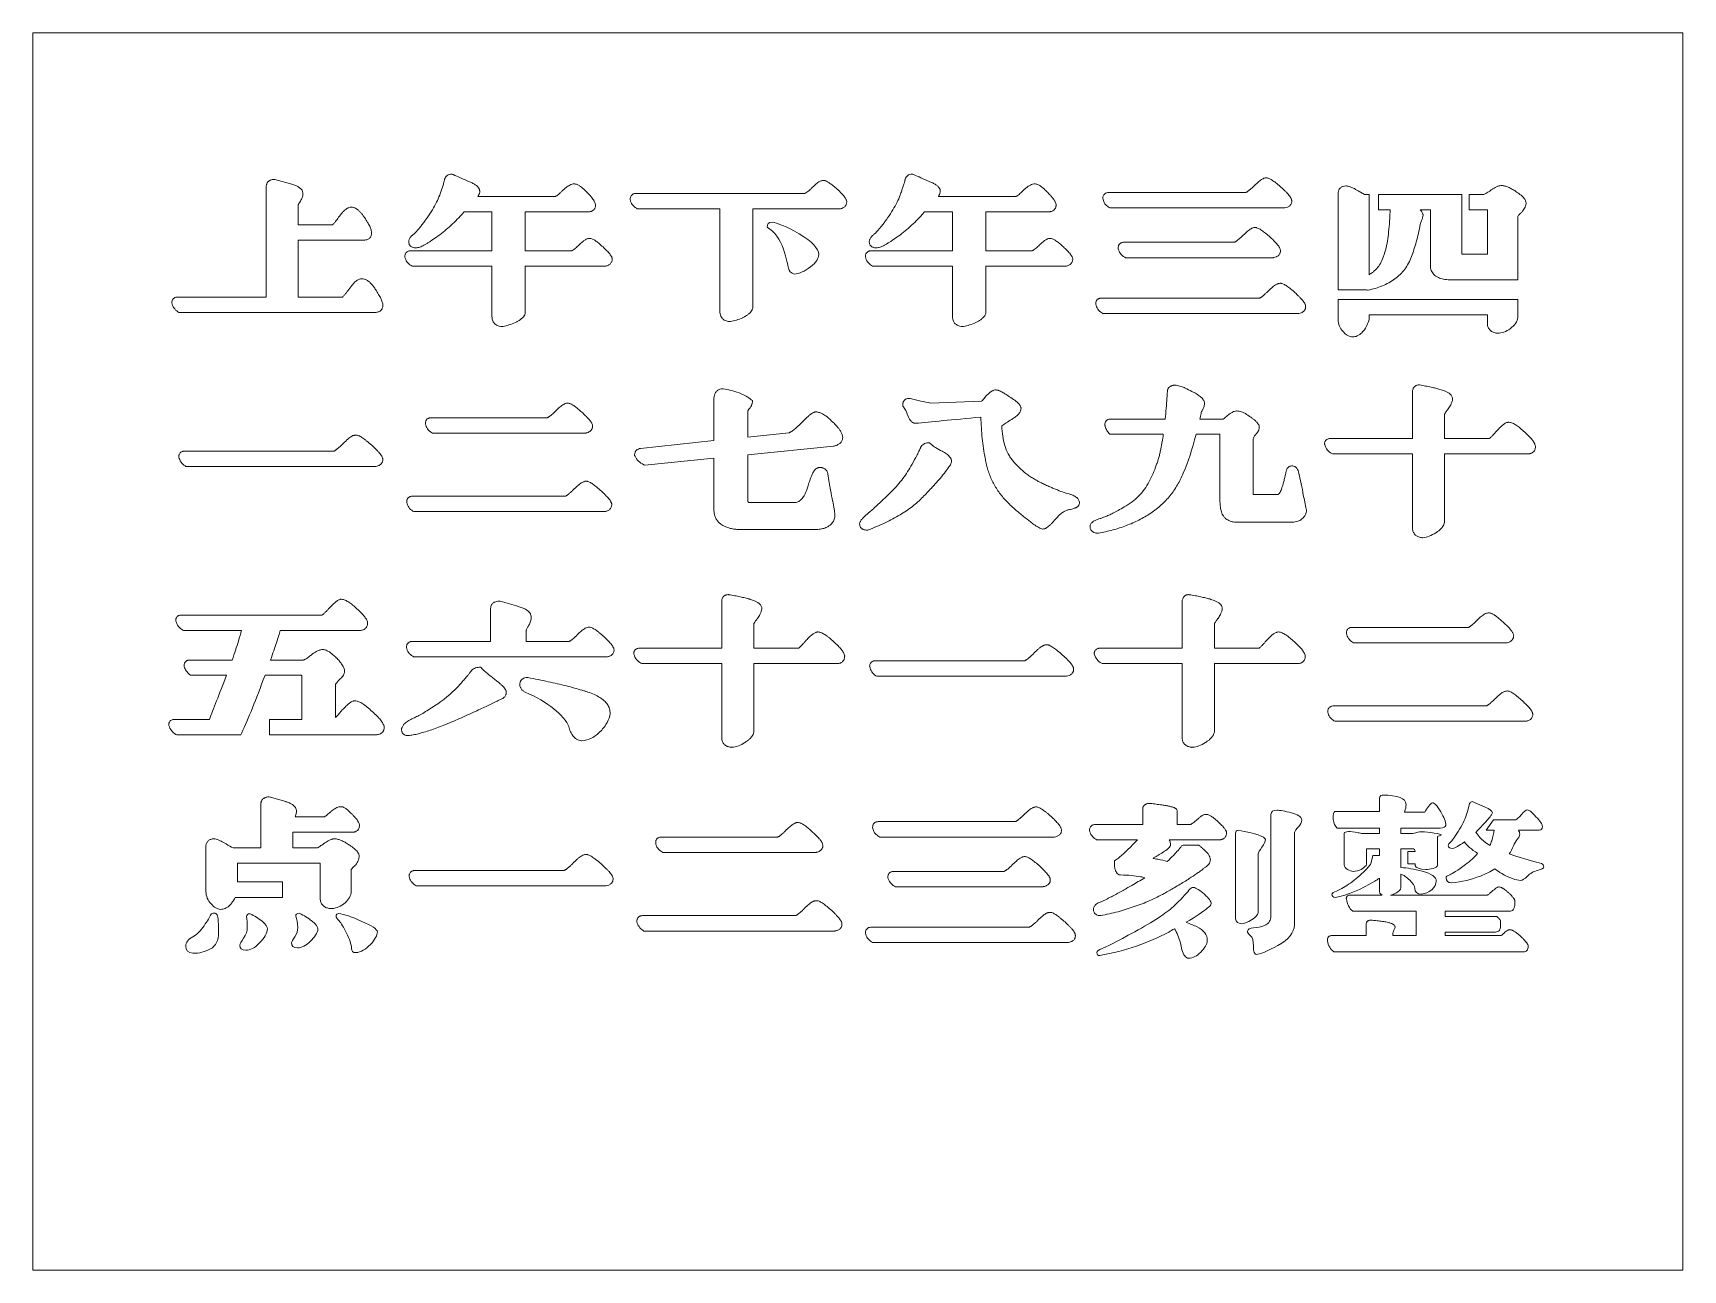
# Model space of a CAD drawing. Header units: millimetres. Extents: x 45 to 165, y 104 to 194.
import ezdxf

# ---------------------------------------------------------------- set-up
doc = ezdxf.new("R2010")
doc.units = ezdxf.units.MM
doc.header["$MEASUREMENT"] = 0
doc.layers.add('Default', color=7, linetype='Continuous', lineweight=0)
doc.layers.add('Layer 01', color=7, linetype='Continuous', lineweight=0)

msp = doc.modelspace()

# ---------------------------------------------------------------- linework, layer by layer
at = {"layer": 'Default', "color": 18, "lineweight": 5, "true_color": 0x000000}
msp.add_lwpolyline([(45.3, 103.52), (165.3, 103.52), (165.3, 193.52), (45.3, 193.52)], close=True, dxfattribs=at)
at = {"layer": 'Layer 01', "color": 12, "lineweight": 5, "true_color": 0xc80000}
for p, q in [((77.65, 181.62), (83.29, 181.62)), ((89.15, 181.84), (101.42, 181.84)), ((111.15, 181.62), (116.78, 181.62)), ((123.53, 181.91), (133.49, 181.91)), ((124.64, 178.29), (132.67, 178.29)), ((123.01, 174.23), (134.51, 174.23)), ((110.6, 166.59), (114.29, 166.73)), ((74.25, 165.53), (82.71, 165.53)), ((130.17, 165.43), (131.86, 165.43)), ((134.04, 163.99), (134.04, 160)), ((56.33, 163.1), (67.18, 163.1)), ((72.9, 159.81), (84.02, 159.81)), ((134.11, 159.94), (135.84, 159.94)), ((97.54, 159.36), (100.74, 159.36)), ((102.09, 157.39), (96.92, 157.39)), ((56.1, 151.17), (66.33, 151.17)), ((69.05, 150.05), (63.29, 150.05)), ((141.24, 150.27), (149.7, 150.27)), ((56.72, 147.9), (59.79, 147.9)), ((62.58, 147.9), (64.98, 147.9)), ((106.57, 147.84), (117.42, 147.84)), ((64.8, 146.79), (62.18, 146.79)), ((64.86, 146.78), (64.86, 146.78)), ((67.31, 146.14), (67.31, 143.72)), ((139.88, 144.56), (151, 144.56)), ((55.6, 143.58), (58.13, 143.58)), ((145.05, 136.84), (146.52, 136.84)), ((149.98, 137.6), (150.91, 137.19)), ((64.37, 136.49), (66.48, 136.49)), ((106.78, 136.14), (116.74, 136.14)), ((91, 135.02), (99.46, 135.02)), ((128.95, 134.43), (130.04, 134.43)), ((154.85, 135.52), (153.33, 135.52)), ((73.08, 132.59), (83.92, 132.59)), ((107.89, 132.52), (115.93, 132.52)), ((143.22, 131.13), (143.22, 132.03)), ((144.79, 132.33), (144.79, 131.33)), ((141.09, 130.79), (143.42, 130.79)), ((144.04, 130.79), (151.07, 130.79)), ((89.64, 129.3), (100.77, 129.3)), ((106.26, 128.47), (117.76, 128.47)), ((152.04, 128.92), (152.04, 128.75))]:
    msp.add_line(p, q, dxfattribs=at)
for points in [[(62.84, 182.87), (62.88, 182.87), (64.13, 182.53), (64.13, 182.53)], [(75.23, 182.84), (75.24, 182.86), (75.24, 182.88)], [(75.74, 183.25), (75.8, 183.25), (75.86, 183.22)], [(84.69, 182.54), (84.7, 182.54), (84.71, 182.54)], [(108.73, 182.84), (108.73, 182.86), (108.74, 182.88)], [(109.24, 183.25), (109.3, 183.25), (109.35, 183.22)], [(118.18, 182.54), (118.19, 182.54), (118.2, 182.54)], [(152.13, 182.43), (152.15, 182.43), (152.17, 182.42)], [(55.84, 174.31), (62.26, 174.31), (62.26, 182.29)], [(64.72, 181.22), (64.72, 181.22), (64.71, 181.22)], [(83.79, 182.03), (83.79, 182.03), (83.8, 182.04)], [(88.74, 181.4), (88.74, 181.42), (88.74, 181.44)], [(103.79, 182.15), (103.79, 182.15), (103.8, 182.15)], [(117.28, 182.03), (117.28, 182.03), (117.29, 182.04)], [(123.11, 181.48), (123.11, 181.49), (123.11, 181.5)], [(142.16, 174.84), (140.22, 174.84), (140.22, 181.9), (140.22, 181.92)], [(140.78, 182.39), (140.8, 182.4), (140.82, 182.39)], [(141.67, 182.04), (142.15, 181.76), (142.47, 181.76), (142.47, 175.92)], [(144.01, 180.65), (143.16, 180.65), (143.16, 181.76), (149.21, 181.76), (149.21, 177.43)], [(149.32, 177.42), (151.08, 177.42), (151.08, 180.65), (149.75, 180.65), (149.75, 181.76), (150.82, 181.76)], [(151.31, 182.07), (151.32, 182.08), (151.32, 182.08)], [(64.58, 180.98), (64.58, 179.55), (67.08, 179.55)], [(72.77, 177.68), (78.68, 177.68), (78.68, 180.5), (76.65, 180.5), (76.49, 180.31), (76.48, 180.31)], [(85.62, 180.5), (81.11, 180.5), (81.11, 177.68), (84.48, 177.68)], [(86.21, 181.03), (86.22, 181), (86.22, 180.98)], [(95.26, 173.28), (95.26, 180.72), (89.25, 180.72), (89.19, 180.77)], [(104.02, 180.73), (104, 180.72), (97.65, 180.72), (97.65, 173.49), (97.63, 173.44)], [(106.26, 177.68), (112.17, 177.68), (112.17, 180.5), (110.15, 180.5), (109.98, 180.31), (109.98, 180.31)], [(119.11, 180.5), (114.61, 180.5), (114.61, 177.68), (117.97, 177.68)], [(119.71, 181.03), (119.71, 181), (119.71, 180.98)], [(136.35, 180.79), (136.32, 180.79), (123.63, 180.79), (123.57, 180.83)], [(146.94, 176.59), (146.94, 180.65), (146.18, 180.65)], [(146.39, 180.34), (146.4, 180.31), (146.4, 180.27)], [(153.3, 180.18), (153.3, 175.56), (148.45, 175.56)], [(153.89, 181.14), (153.89, 181.13), (153.89, 181.11)], [(72.99, 178.88), (72.99, 178.88), (73, 178.89)], [(106.48, 178.88), (106.49, 178.88), (106.49, 178.89)], [(69.38, 178.45), (64.58, 178.45), (64.58, 174.31), (67.82, 174.31)], [(73.22, 177.89), (73.2, 177.88), (73.18, 177.88)], [(106.71, 177.89), (106.69, 177.88), (106.67, 177.88)], [(124.23, 177.85), (124.22, 177.87), (124.22, 177.89)], [(72.35, 177.23), (72.35, 177.25), (72.35, 177.27)], [(78.68, 172.92), (78.68, 176.56), (72.87, 176.56), (72.8, 176.6)], [(86.97, 176.56), (86.94, 176.56), (81.11, 176.56), (81.11, 173.14), (81.1, 173.1)], [(105.85, 177.23), (105.84, 177.25), (105.84, 177.27)], [(112.17, 172.92), (112.17, 176.56), (106.36, 176.56), (106.29, 176.6)], [(120.46, 176.56), (120.43, 176.56), (114.61, 176.56), (114.61, 173.14), (114.59, 173.1)], [(135.53, 177.18), (135.51, 177.17), (124.76, 177.17), (124.7, 177.21)], [(143.5, 177.21), (143.5, 177.22), (143.51, 177.22)], [(153.3, 172.83), (153.3, 172.85), (153.3, 174.12), (140.22, 174.12), (140.22, 172.69), (140.22, 172.68)], [(142.4, 174.82), (142.38, 174.82), (142.35, 174.82)], [(55.41, 173.89), (55.41, 173.92), (55.41, 173.96)], [(70.2, 173.19), (55.9, 173.19), (55.84, 173.24)], [(96.95, 172.81), (96.94, 172.81), (96.93, 172.8)], [(122.59, 173.79), (122.59, 173.81), (122.59, 173.83)], [(137.36, 173.12), (137.34, 173.11), (123.11, 173.11), (123.04, 173.16)], [(142.47, 172.69), (142.47, 172.72), (142.47, 173.02), (151.08, 173.02), (151.08, 172.36), (151.08, 172.35)], [(79.49, 172.17), (79.46, 172.17), (79.44, 172.17)], [(96.04, 172.53), (96.01, 172.53), (95.99, 172.53)], [(112.98, 172.17), (112.95, 172.17), (112.93, 172.17)], [(151.77, 171.68), (151.78, 171.68), (151.8, 171.68)], [(152.75, 172.01), (152.75, 172.01), (152.76, 172.02)], [(141.25, 171.41), (141.26, 171.41), (141.27, 171.41)], [(89.49, 163.3), (89.49, 163.3), (94.82, 163.86), (94.82, 166.85)], [(95.47, 167.63), (95.48, 167.63), (95.5, 167.63)], [(96.66, 167.33), (96.66, 167.33), (96.66, 167.33)], [(97.54, 166.84), (97.62, 166.77), (97.62, 166.66)], [(109.02, 166.93), (109.06, 166.93), (109.09, 166.93)], [(114.54, 167.01), (114.55, 167.02), (114.55, 167.03)], [(128.4, 167.9), (128.42, 167.9), (128.44, 167.89)], [(139.65, 164.01), (145.63, 164.01), (145.63, 167.4)], [(146.1, 167.91), (146.12, 167.91), (146.14, 167.91)], [(148.54, 166.97), (148.54, 166.95), (148.54, 166.93)], [(97.29, 166), (97.29, 164.12), (100.28, 164.44)], [(102.27, 165.96), (102.29, 165.96), (102.3, 165.95)], [(108.61, 166.31), (108.56, 166.38), (108.56, 166.47)], [(108.92, 165.7), (108.92, 165.71), (108.91, 165.71)], [(117.15, 166.26), (117.16, 166.24), (117.16, 166.22)], [(123.63, 165.43), (123.64, 165.43), (127.64, 165.43), (127.68, 165.8)], [(130.25, 165.84), (130.25, 165.83), (130.25, 165.83)], [(130.38, 166.13), (130.37, 166.12), (130.37, 166.12)], [(130.5, 166.65), (130.5, 166.63), (130.5, 166.6)], [(132.08, 165.6), (132.09, 165.61), (132.1, 165.62)], [(132.83, 166.02), (132.84, 166.02), (132.85, 166.02)], [(147.97, 165.78), (147.97, 164.01), (151.21, 164.01)], [(148.23, 166.18), (148.23, 166.18), (148.22, 166.17)], [(73.84, 165.08), (73.84, 165.11), (73.84, 165.13)], [(85.54, 164.42), (85.51, 164.41), (74.36, 164.41), (74.29, 164.45)], [(109.51, 165.12), (109.47, 165.12), (109.43, 165.13)], [(123.27, 164.97), (123.26, 164.99), (123.26, 165.02)], [(127.51, 164.32), (123.63, 164.32), (123.55, 164.41)], [(134.48, 164.93), (134.49, 164.89), (134.49, 164.84)], [(151.71, 164.52), (151.71, 164.52), (151.72, 164.53)], [(152.6, 165.2), (152.62, 165.2), (152.64, 165.2)], [(103.56, 163.46), (103.53, 163.45), (97.29, 162.83), (97.29, 159.44)], [(104.19, 164.08), (104.19, 164.07), (104.19, 164.07)], [(109.85, 163.34), (109.85, 163.35), (109.86, 163.36)], [(110.4, 163.7), (110.5, 163.7), (110.58, 163.63)], [(131.63, 159.4), (131.63, 164.32), (129.89, 164.32)], [(139.25, 163.58), (139.24, 163.61), (139.24, 163.64)], [(154.57, 163.45), (154.58, 163.44), (154.58, 163.42)], [(55.92, 162.67), (55.92, 162.69), (55.92, 162.71)], [(70.23, 161.98), (70.21, 161.98), (56.43, 161.98), (56.37, 162.02)], [(89.09, 162.74), (89.06, 162.79), (89.06, 162.84)], [(94.82, 158.88), (94.82, 162.58), (89.8, 162.08), (89.73, 162.11)], [(112.1, 162.35), (112.1, 162.32), (112.1, 162.29)], [(145.63, 157.4), (145.63, 157.42), (145.63, 162.89), (139.82, 162.89), (139.76, 162.92)], [(154, 162.89), (147.97, 162.89), (147.97, 157.93), (147.96, 157.91)], [(103.11, 161.48), (103.12, 161.46), (103.12, 161.44)], [(120.77, 159.95), (120.78, 159.94), (120.79, 159.94)], [(72.49, 159.37), (72.48, 159.39), (72.48, 159.41)], [(86.89, 158.7), (86.87, 158.7), (73, 158.7), (72.93, 158.74)], [(103.46, 159.47), (103.46, 159.46), (103.47, 159.46)], [(103.63, 158.5), (103.63, 158.48), (103.63, 158.45)], [(121.41, 159.32), (121.41, 159.28), (121.4, 159.24)], [(137.92, 158.81), (137.93, 158.77), (137.92, 158.72)], [(105.42, 157.8), (105.42, 157.84), (105.43, 157.88)], [(106.06, 157.37), (106.02, 157.35), (105.96, 157.35)], [(118.75, 157.43), (118.72, 157.43), (118.68, 157.44)], [(122.91, 158.19), (122.91, 158.19), (122.92, 158.19)], [(136.92, 157.92), (136.9, 157.92), (132.85, 157.92)], [(122.79, 157.14), (122.77, 157.13), (122.74, 157.13)], [(146.38, 156.8), (146.36, 156.8), (146.34, 156.8)], [(95.86, 152.66), (95.88, 152.66), (95.9, 152.65)], [(129.35, 152.66), (129.37, 152.66), (129.4, 152.65)], [(66.84, 151.67), (66.84, 151.67), (66.84, 151.67)], [(67.7, 152.32), (67.72, 152.33), (67.74, 152.32)], [(72.88, 149.25), (78.57, 149.25), (78.57, 151.56)], [(79.21, 152.18), (79.25, 152.18), (79.28, 152.17)], [(89.41, 148.76), (95.39, 148.76), (95.39, 152.14)], [(98.3, 151.71), (98.3, 151.69), (98.3, 151.67)], [(122.91, 148.76), (128.89, 148.76), (128.89, 152.14)], [(131.79, 151.71), (131.79, 151.69), (131.79, 151.67)], [(55.7, 150.73), (55.69, 150.77), (55.69, 150.8)], [(60.47, 150.05), (56.26, 150.05), (56.21, 150.08)], [(69.63, 150.61), (69.63, 150.6), (69.63, 150.58)], [(81.18, 150.04), (81.18, 149.25), (84.28, 149.25)], [(81.33, 150.36), (81.32, 150.36), (81.32, 150.35)], [(97.73, 150.53), (97.73, 148.76), (100.97, 148.76)], [(98, 150.93), (97.99, 150.92), (97.98, 150.91)], [(131.22, 150.53), (131.22, 148.76), (134.46, 148.76)], [(131.49, 150.93), (131.48, 150.92), (131.48, 150.91)], [(72.47, 148.8), (72.47, 148.82), (72.47, 148.85)], [(101.47, 149.26), (101.48, 149.27), (101.48, 149.27)], [(102.36, 149.94), (102.38, 149.94), (102.4, 149.94)], [(134.96, 149.26), (134.97, 149.27), (134.97, 149.27)], [(135.85, 149.94), (135.87, 149.94), (135.89, 149.94)], [(140.83, 149.83), (140.82, 149.85), (140.82, 149.87)], [(152.52, 149.16), (152.49, 149.15), (141.34, 149.15), (141.27, 149.2)], [(67.36, 148.07), (67.37, 148.06), (67.37, 148.06)], [(87.08, 148.13), (87.05, 148.13), (72.98, 148.13), (72.92, 148.17)], [(89.01, 148.32), (89, 148.35), (89, 148.39)], [(95.4, 142.15), (95.39, 142.17), (95.39, 147.64), (89.58, 147.64), (89.52, 147.67)], [(103.76, 147.64), (97.73, 147.64), (97.73, 142.68), (97.72, 142.65)], [(104.33, 148.2), (104.34, 148.18), (104.34, 148.17)], [(122.5, 148.32), (122.49, 148.35), (122.49, 148.39)], [(128.89, 142.15), (128.89, 142.17), (128.89, 147.64), (123.07, 147.64), (123.01, 147.67)], [(137.25, 147.64), (131.22, 147.64), (131.22, 142.68), (131.22, 142.65)], [(137.83, 148.2), (137.83, 148.18), (137.83, 148.17)], [(56.3, 147.42), (56.29, 147.45), (56.29, 147.49)], [(59.37, 146.79), (56.77, 146.79), (56.69, 146.85)], [(70.23, 142.46), (62.51, 142.46), (62.51, 143.58), (64.86, 143.58), (64.86, 146.76)], [(77.13, 147.06), (77.14, 147.07), (77.15, 147.07)], [(77.75, 147.37), (77.87, 147.37), (77.94, 147.29)], [(81.25, 146.63), (81.28, 146.63), (81.31, 146.62)], [(106.16, 147.42), (106.15, 147.44), (106.15, 147.46)], [(120.47, 146.73), (120.44, 146.72), (106.67, 146.72), (106.6, 146.76)], [(81.11, 145.56), (81.1, 145.56), (81.1, 145.57)], [(67.72, 144.18), (67.72, 144.18), (67.72, 144.19)], [(68.69, 144.94), (68.71, 144.94), (68.72, 144.94)], [(83.19, 144.33), (83.19, 144.34), (83.19, 144.34)], [(87.28, 144.01), (87.28, 144), (87.28, 143.99)], [(139.47, 144.11), (139.47, 144.14), (139.47, 144.16)], [(55.19, 143.14), (55.18, 143.17), (55.18, 143.21)], [(70.84, 143.02), (70.84, 143), (70.84, 142.99)], [(72.11, 142.85), (72.11, 142.88), (72.11, 142.91)], [(153.88, 143.44), (153.86, 143.44), (139.98, 143.44), (139.92, 143.48)], [(60.49, 142.61), (60.42, 142.46), (55.76, 142.46), (55.7, 142.49)], [(72.6, 142.4), (72.59, 142.4), (72.57, 142.4)], [(85.2, 142.03), (85.19, 142.03), (85.18, 142.03)], [(86.59, 142.72), (86.59, 142.72), (86.58, 142.72)], [(96.14, 141.55), (96.12, 141.54), (96.1, 141.55)], [(129.64, 141.55), (129.61, 141.54), (129.59, 141.55)], [(59.85, 134.23), (61.87, 134.23), (61.87, 137.36)], [(62.45, 137.94), (62.49, 137.94), (63.69, 137.6), (63.69, 137.59)], [(66.9, 136.81), (66.9, 136.81), (66.91, 136.81)], [(67.7, 137.23), (67.71, 137.23), (67.72, 137.23)], [(122.56, 135.93), (126.01, 135.93), (126.01, 137.08)], [(126.52, 137.46), (126.54, 137.46), (126.55, 137.46)], [(128.52, 136.86), (128.52, 135.93), (129.49, 135.93)], [(139.99, 136.87), (140.03, 136.87), (143.22, 136.87), (143.22, 137.61)], [(69.04, 135.92), (69.05, 135.89), (69.05, 135.86)], [(106.37, 135.71), (106.37, 135.72), (106.37, 135.74)], [(141.99, 135.27), (143.22, 135.27), (143.22, 135.66), (140.16, 135.66)], [(147.65, 135.66), (144.79, 135.66), (144.79, 135.27), (145.52, 135.27)], [(150.95, 136.11), (150.39, 135.52), (150.23, 135.34)], [(151.57, 135.52), (150.98, 135.52), (151.53, 136.28), (153.14, 136.28)], [(58.44, 134.89), (58.46, 134.89), (58.48, 134.89)], [(59.35, 134.52), (59.36, 134.52), (59.36, 134.52)], [(68.5, 135.37), (64.19, 135.37), (64.19, 134.23), (65.96, 134.23)], [(66.45, 134.54), (66.46, 134.54), (66.46, 134.54)], [(67.27, 134.89), (67.29, 134.89), (67.31, 134.89)], [(90.59, 134.57), (90.59, 134.59), (90.59, 134.62)], [(119.6, 135.02), (119.58, 135.02), (106.89, 135.02), (106.82, 135.06)], [(122.15, 135.49), (122.15, 135.51), (122.15, 135.53)], [(125.63, 134.81), (122.66, 134.81), (122.6, 134.86)], [(131.68, 134.82), (131.65, 134.81), (127.94, 134.81)], [(140.67, 132.99), (140.67, 134.43), (140.67, 135.29)], [(147.45, 135.06), (147.45, 134.54), (147.45, 132.96)], [(57.88, 131.07), (57.88, 131.08), (57.88, 134.38), (57.88, 134.4)], [(69.03, 133.61), (69.03, 133.59), (69.03, 133.58)], [(102.29, 133.91), (102.25, 133.9), (91.1, 133.9), (91.04, 133.94)], [(123.95, 133.15), (123.95, 133.28), (124.06, 133.36)], [(142.61, 133.08), (142.75, 133.68), (143.22, 133.68), (143.22, 134.17), (142.29, 134.17), (142.29, 133.68), (142.29, 133.08), (142.29, 133.04)], [(145.62, 134.17), (144.79, 134.17), (144.79, 133.68), (144.79, 133.08), (144.79, 132.8)], [(145.82, 132.94), (145.82, 133.08), (145.3, 133.08), (145.3, 133.97), (145.82, 133.97)], [(66.2, 130.47), (66.2, 130.48), (66.2, 133.11), (60.17, 133.11), (60.17, 131.77), (63.45, 131.77), (63.45, 130.63), (60.01, 130.63)], [(68.44, 132.65), (68.44, 130.98), (68.44, 130.97)], [(68.71, 132.94), (68.7, 132.93), (68.7, 132.93)], [(72.66, 132.16), (72.66, 132.18), (72.66, 132.2)], [(107.48, 132.08), (107.48, 132.1), (107.48, 132.12)], [(124.4, 132.26), (124.3, 132.26), (124.23, 132.31)], [(125.87, 132.13), (125.87, 132.13), (125.86, 132.13)], [(86.97, 131.47), (86.95, 131.47), (73.18, 131.47), (73.11, 131.51)], [(118.78, 131.41), (118.76, 131.4), (108.02, 131.4), (107.95, 131.44)], [(151.4, 131.06), (151.4, 131.06), (151.4, 131.06)], [(151.9, 131.39), (151.91, 131.4), (151.93, 131.39)], [(152.62, 130.97), (152.62, 130.96), (152.62, 130.96)], [(58.95, 129.76), (58.94, 129.76), (58.93, 129.76)], [(66.94, 129.81), (66.92, 129.81), (66.91, 129.81)], [(67.9, 130.15), (67.89, 130.15), (67.89, 130.14)], [(122.43, 129.77), (122.43, 129.78), (122.43, 129.79)], [(140.82, 130.52), (140.81, 130.54), (140.81, 130.55)], [(144.2, 128.06), (144.2, 127.85), (145.9, 127.85), (145.9, 129.63), (141.29, 129.63), (141.26, 129.66)], [(152.75, 129.63), (148, 129.63), (148, 129.23), (151.76, 129.23)], [(153.08, 130.35), (153.08, 130.34), (153.08, 130.33)], [(89.23, 128.86), (89.23, 128.88), (89.23, 128.9)], [(122.96, 129.31), (122.93, 129.3), (122.91, 129.3)], [(139.72, 127.85), (142.27, 127.85), (142.27, 128.67)], [(142.58, 128.97), (142.59, 128.97), (142.59, 128.97)], [(144.37, 128.48), (144.37, 128.46), (144.36, 128.43)], [(103.64, 128.19), (103.62, 128.18), (89.74, 128.18), (89.68, 128.22)], [(105.85, 128.02), (105.84, 128.04), (105.84, 128.06)], [(120.62, 127.35), (120.59, 127.35), (106.36, 127.35), (106.29, 127.39)], [(139.44, 127.47), (139.44, 127.49), (139.44, 127.52)], [(151.67, 128.11), (148, 128.11), (148, 127.85), (151.71, 127.85)], [(152.69, 128.28), (152.7, 128.29), (152.71, 128.28)], [(153.69, 126.67), (139.91, 126.67), (139.89, 126.69)], [(154.05, 127.09), (154.05, 127.08), (154.05, 127.07)]]:
    msp.add_lwpolyline(points, dxfattribs=at)
for points, knots in [([(62.26, 182.29), (62.26, 182.34), (62.26, 182.38), (62.27, 182.43), (62.28, 182.45), (62.28, 182.47), (62.29, 182.5), (62.3, 182.52), (62.3, 182.54), (62.31, 182.56), (62.33, 182.61), (62.36, 182.65), (62.39, 182.69), (62.41, 182.71), (62.43, 182.73), (62.46, 182.75), (62.48, 182.77), (62.5, 182.78), (62.52, 182.79), (62.54, 182.8), (62.56, 182.82), (62.59, 182.82), (62.62, 182.84), (62.66, 182.85), (62.7, 182.86), (62.75, 182.87), (62.79, 182.87), (62.84, 182.87)], [0, 0, 0, 0, 1, 1, 1, 2, 2, 2, 3, 3, 3, 4, 4, 4, 5, 5, 5, 6, 6, 6, 7, 7, 7, 8, 8, 8, 9, 9, 9, 9]), ([(64.13, 182.53), (64.22, 182.5), (64.31, 182.47), (64.4, 182.43), (64.48, 182.4), (64.55, 182.36), (64.62, 182.31), (64.66, 182.29), (64.69, 182.27), (64.72, 182.24), (64.75, 182.22), (64.78, 182.19), (64.8, 182.16), (64.83, 182.14), (64.85, 182.11), (64.87, 182.08), (64.88, 182.06), (64.89, 182.04), (64.9, 182.02), (64.91, 181.99), (64.92, 181.95), (64.93, 181.91), (64.94, 181.89), (64.94, 181.87), (64.94, 181.85), (64.94, 181.83), (64.94, 181.82), (64.94, 181.81), (64.94, 181.79), (64.94, 181.77), (64.94, 181.74), (64.93, 181.7), (64.92, 181.65), (64.91, 181.61), (64.9, 181.57), (64.88, 181.52), (64.86, 181.48), (64.82, 181.39), (64.77, 181.3), (64.72, 181.22)], [0, 0, 0, 0, 1, 1, 1, 2, 2, 2, 3, 3, 3, 4, 4, 4, 5, 5, 5, 6, 6, 6, 7, 7, 7, 8, 8, 8, 9, 9, 9, 10, 10, 10, 11, 11, 11, 12, 12, 12, 13, 13, 13, 13]), ([(74.88, 181.73), (74.92, 181.83), (74.96, 181.94), (74.99, 182.04), (75.02, 182.13), (75.05, 182.21), (75.08, 182.3), (75.11, 182.39), (75.14, 182.49), (75.17, 182.58), (75.18, 182.63), (75.2, 182.69), (75.21, 182.74), (75.21, 182.76), (75.22, 182.78), (75.22, 182.8), (75.23, 182.81), (75.23, 182.83), (75.23, 182.84)], [0, 0, 0, 0, 1, 1, 1, 2, 2, 2, 3, 3, 3, 4, 4, 4, 5, 5, 5, 6, 6, 6, 6]), ([(75.24, 182.88), (75.26, 182.93), (75.28, 182.98), (75.31, 183.02), (75.34, 183.07), (75.38, 183.11), (75.42, 183.14), (75.47, 183.18), (75.52, 183.21), (75.58, 183.22), (75.63, 183.24), (75.69, 183.25), (75.74, 183.25)], [0, 0, 0, 0, 1, 1, 1, 2, 2, 2, 3, 3, 3, 4, 4, 4, 4]), ([(76.98, 182.72), (77.07, 182.69), (77.16, 182.65), (77.25, 182.61), (77.32, 182.57), (77.4, 182.53), (77.47, 182.48), (77.5, 182.46), (77.53, 182.44), (77.56, 182.42), (77.59, 182.39), (77.62, 182.37), (77.64, 182.34), (77.67, 182.32), (77.69, 182.29), (77.71, 182.26), (77.72, 182.25), (77.73, 182.23), (77.74, 182.21), (77.75, 182.2), (77.76, 182.18), (77.77, 182.16), (77.77, 182.14), (77.78, 182.12), (77.78, 182.1), (77.79, 182.08), (77.79, 182.06), (77.79, 182.04), (77.79, 182.03), (77.79, 182.01), (77.79, 182), (77.79, 181.98), (77.79, 181.97), (77.79, 181.95), (77.78, 181.88), (77.76, 181.82), (77.74, 181.76), (77.71, 181.71), (77.69, 181.67), (77.65, 181.62)], [0, 0, 0, 0, 1, 1, 1, 2, 2, 2, 3, 3, 3, 4, 4, 4, 5, 5, 5, 6, 6, 6, 7, 7, 7, 8, 8, 8, 9, 9, 9, 10, 10, 10, 11, 11, 11, 12, 12, 12, 13, 13, 13, 13]), ([(83.8, 182.04), (83.85, 182.09), (83.91, 182.14), (83.97, 182.19), (84.02, 182.24), (84.07, 182.28), (84.13, 182.32), (84.17, 182.35), (84.22, 182.38), (84.27, 182.41), (84.29, 182.42), (84.32, 182.44), (84.35, 182.45), (84.4, 182.48), (84.45, 182.5), (84.51, 182.51), (84.57, 182.53), (84.63, 182.54), (84.69, 182.54)], [0, 0, 0, 0, 1, 1, 1, 2, 2, 2, 3, 3, 3, 4, 4, 4, 5, 5, 5, 6, 6, 6, 6]), ([(84.71, 182.54), (84.75, 182.53), (84.79, 182.53), (84.83, 182.51), (84.86, 182.5), (84.9, 182.49), (84.93, 182.47), (85.01, 182.44), (85.07, 182.39), (85.13, 182.35), (85.21, 182.29), (85.28, 182.23), (85.35, 182.17), (85.43, 182.09), (85.51, 182.02), (85.58, 181.94)], [0, 0, 0, 0, 1, 1, 1, 2, 2, 2, 3, 3, 3, 4, 4, 4, 5, 5, 5, 5]), ([(101.93, 182.22), (102.02, 182.32), (102.11, 182.41), (102.21, 182.49), (102.25, 182.53), (102.29, 182.56), (102.33, 182.59), (102.37, 182.62), (102.41, 182.65), (102.45, 182.68), (102.49, 182.7), (102.52, 182.72), (102.56, 182.74), (102.58, 182.75), (102.6, 182.76), (102.62, 182.76), (102.65, 182.77), (102.67, 182.78), (102.69, 182.78), (102.72, 182.79), (102.75, 182.79), (102.78, 182.79)], [0, 0, 0, 0, 1, 1, 1, 2, 2, 2, 3, 3, 3, 4, 4, 4, 5, 5, 5, 6, 6, 6, 7, 7, 7, 7]), ([(102.78, 182.79), (102.8, 182.79), (102.82, 182.79), (102.85, 182.78), (102.87, 182.78), (102.89, 182.78), (102.91, 182.77), (102.95, 182.76), (102.98, 182.75), (103.02, 182.73), (103.1, 182.69), (103.17, 182.65), (103.24, 182.6), (103.28, 182.57), (103.32, 182.54), (103.36, 182.51), (103.4, 182.48), (103.45, 182.44), (103.49, 182.41), (103.59, 182.33), (103.69, 182.24), (103.79, 182.15)], [0, 0, 0, 0, 1, 1, 1, 2, 2, 2, 3, 3, 3, 4, 4, 4, 5, 5, 5, 6, 6, 6, 7, 7, 7, 7]), ([(108.38, 181.73), (108.41, 181.83), (108.45, 181.94), (108.48, 182.04), (108.51, 182.13), (108.54, 182.21), (108.57, 182.3), (108.6, 182.39), (108.63, 182.49), (108.66, 182.58), (108.67, 182.63), (108.69, 182.69), (108.7, 182.74), (108.71, 182.76), (108.71, 182.78), (108.72, 182.8), (108.72, 182.81), (108.72, 182.83), (108.73, 182.84)], [0, 0, 0, 0, 1, 1, 1, 2, 2, 2, 3, 3, 3, 4, 4, 4, 5, 5, 5, 6, 6, 6, 6]), ([(108.74, 182.88), (108.75, 182.93), (108.77, 182.98), (108.8, 183.02), (108.83, 183.07), (108.87, 183.11), (108.92, 183.14), (108.96, 183.18), (109.01, 183.21), (109.07, 183.22), (109.12, 183.24), (109.18, 183.25), (109.24, 183.25)], [0, 0, 0, 0, 1, 1, 1, 2, 2, 2, 3, 3, 3, 4, 4, 4, 4]), ([(110.47, 182.72), (110.56, 182.69), (110.65, 182.65), (110.74, 182.61), (110.82, 182.57), (110.89, 182.53), (110.96, 182.48), (110.99, 182.46), (111.02, 182.44), (111.05, 182.42), (111.08, 182.39), (111.11, 182.37), (111.14, 182.34), (111.16, 182.32), (111.18, 182.29), (111.2, 182.26), (111.21, 182.25), (111.22, 182.23), (111.23, 182.21), (111.24, 182.2), (111.25, 182.18), (111.26, 182.16), (111.27, 182.14), (111.27, 182.12), (111.28, 182.1), (111.28, 182.08), (111.28, 182.06), (111.29, 182.04), (111.29, 182.03), (111.29, 182.01), (111.29, 182), (111.29, 181.98), (111.29, 181.97), (111.28, 181.95), (111.28, 181.88), (111.26, 181.82), (111.23, 181.76), (111.21, 181.71), (111.18, 181.67), (111.15, 181.62)], [0, 0, 0, 0, 1, 1, 1, 2, 2, 2, 3, 3, 3, 4, 4, 4, 5, 5, 5, 6, 6, 6, 7, 7, 7, 8, 8, 8, 9, 9, 9, 10, 10, 10, 11, 11, 11, 12, 12, 12, 13, 13, 13, 13]), ([(117.29, 182.04), (117.34, 182.09), (117.4, 182.14), (117.46, 182.19), (117.51, 182.24), (117.57, 182.28), (117.62, 182.32), (117.67, 182.35), (117.71, 182.38), (117.76, 182.41), (117.78, 182.42), (117.81, 182.44), (117.84, 182.45), (117.89, 182.48), (117.95, 182.5), (118, 182.51), (118.06, 182.53), (118.12, 182.54), (118.18, 182.54)], [0, 0, 0, 0, 1, 1, 1, 2, 2, 2, 3, 3, 3, 4, 4, 4, 5, 5, 5, 6, 6, 6, 6]), ([(118.2, 182.54), (118.24, 182.53), (118.28, 182.53), (118.32, 182.51), (118.36, 182.5), (118.39, 182.49), (118.43, 182.47), (118.5, 182.44), (118.56, 182.39), (118.63, 182.35), (118.7, 182.29), (118.77, 182.23), (118.84, 182.17), (118.92, 182.09), (119, 182.02), (119.08, 181.94)], [0, 0, 0, 0, 1, 1, 1, 2, 2, 2, 3, 3, 3, 4, 4, 4, 5, 5, 5, 5]), ([(134.07, 182.35), (134.17, 182.45), (134.27, 182.55), (134.38, 182.65), (134.43, 182.69), (134.47, 182.73), (134.52, 182.77), (134.56, 182.8), (134.6, 182.83), (134.65, 182.86), (134.69, 182.88), (134.72, 182.9), (134.76, 182.92), (134.79, 182.93), (134.81, 182.94), (134.83, 182.95), (134.86, 182.96), (134.88, 182.97), (134.91, 182.97), (134.94, 182.98), (134.96, 182.98), (134.99, 182.98)], [0, 0, 0, 0, 1, 1, 1, 2, 2, 2, 3, 3, 3, 4, 4, 4, 5, 5, 5, 6, 6, 6, 7, 7, 7, 7]), ([(134.99, 182.98), (135.02, 182.98), (135.04, 182.98), (135.07, 182.97), (135.09, 182.97), (135.11, 182.96), (135.13, 182.96), (135.17, 182.95), (135.21, 182.93), (135.25, 182.91), (135.29, 182.9), (135.33, 182.87), (135.36, 182.85), (135.4, 182.83), (135.44, 182.8), (135.48, 182.77), (135.53, 182.74), (135.57, 182.71), (135.62, 182.68), (135.67, 182.64), (135.71, 182.6), (135.76, 182.56), (135.87, 182.47), (135.98, 182.37), (136.09, 182.28)], [0, 0, 0, 0, 1, 1, 1, 2, 2, 2, 3, 3, 3, 4, 4, 4, 5, 5, 5, 6, 6, 6, 7, 7, 7, 8, 8, 8, 8]), ([(151.32, 182.08), (151.37, 182.12), (151.43, 182.15), (151.48, 182.19), (151.53, 182.22), (151.59, 182.25), (151.64, 182.28), (151.7, 182.31), (151.77, 182.34), (151.84, 182.37), (151.86, 182.38), (151.88, 182.38), (151.91, 182.39), (151.93, 182.4), (151.96, 182.41), (151.98, 182.41), (152.03, 182.42), (152.08, 182.43), (152.13, 182.43)], [0, 0, 0, 0, 1, 1, 1, 2, 2, 2, 3, 3, 3, 4, 4, 4, 5, 5, 5, 6, 6, 6, 6]), ([(152.17, 182.42), (152.25, 182.41), (152.33, 182.39), (152.41, 182.37), (152.49, 182.34), (152.58, 182.31), (152.66, 182.27), (152.75, 182.23), (152.84, 182.18), (152.92, 182.13), (153.02, 182.08), (153.11, 182.02), (153.2, 181.95)], [0, 0, 0, 0, 1, 1, 1, 2, 2, 2, 3, 3, 3, 4, 4, 4, 4]), ([(64.71, 181.22), (64.7, 181.19), (64.68, 181.17), (64.66, 181.14), (64.65, 181.12), (64.64, 181.1), (64.63, 181.08), (64.62, 181.06), (64.6, 181.04), (64.6, 181.02), (64.59, 181.01), (64.59, 181), (64.58, 180.99), (64.58, 180.99), (64.58, 180.98), (64.58, 180.98)], [0, 0, 0, 0, 1, 1, 1, 2, 2, 2, 3, 3, 3, 4, 4, 4, 5, 5, 5, 5]), ([(73, 178.89), (73.01, 178.89), (73.02, 178.9), (73.03, 178.91), (73.04, 178.92), (73.05, 178.93), (73.06, 178.94), (73.08, 178.96), (73.1, 178.97), (73.11, 178.99), (73.15, 179.02), (73.18, 179.06), (73.21, 179.1), (73.27, 179.16), (73.32, 179.23), (73.38, 179.29), (73.43, 179.36), (73.49, 179.43), (73.54, 179.5), (73.6, 179.58), (73.66, 179.66), (73.72, 179.74), (73.76, 179.79), (73.79, 179.83), (73.82, 179.88), (73.87, 179.95), (73.92, 180.01), (73.97, 180.08), (74.1, 180.27), (74.23, 180.46), (74.35, 180.65), (74.46, 180.83), (74.56, 181.02), (74.65, 181.2), (74.74, 181.38), (74.82, 181.55), (74.88, 181.73)], [0, 0, 0, 0, 1, 1, 1, 2, 2, 2, 3, 3, 3, 4, 4, 4, 5, 5, 5, 6, 6, 6, 7, 7, 7, 8, 8, 8, 9, 9, 9, 10, 10, 10, 11, 11, 11, 12, 12, 12, 12]), ([(83.29, 181.62), (83.3, 181.63), (83.31, 181.63), (83.32, 181.64), (83.34, 181.65), (83.37, 181.66), (83.39, 181.68), (83.44, 181.71), (83.48, 181.74), (83.53, 181.78), (83.57, 181.81), (83.61, 181.85), (83.65, 181.89), (83.7, 181.93), (83.74, 181.98), (83.79, 182.03)], [0, 0, 0, 0, 1, 1, 1, 2, 2, 2, 3, 3, 3, 4, 4, 4, 5, 5, 5, 5]), ([(85.58, 181.94), (85.65, 181.88), (85.71, 181.82), (85.77, 181.75), (85.82, 181.7), (85.87, 181.64), (85.92, 181.58), (85.96, 181.53), (85.99, 181.49), (86.02, 181.44), (86.04, 181.41), (86.06, 181.39), (86.08, 181.36), (86.09, 181.33), (86.11, 181.3), (86.12, 181.28), (86.14, 181.25), (86.15, 181.22), (86.16, 181.19), (86.19, 181.14), (86.2, 181.08), (86.21, 181.03)], [0, 0, 0, 0, 1, 1, 1, 2, 2, 2, 3, 3, 3, 4, 4, 4, 5, 5, 5, 6, 6, 6, 7, 7, 7, 7]), ([(88.74, 181.44), (88.74, 181.48), (88.74, 181.51), (88.75, 181.55), (88.76, 181.57), (88.76, 181.6), (88.78, 181.62), (88.79, 181.66), (88.82, 181.7), (88.85, 181.73), (88.87, 181.75), (88.89, 181.76), (88.91, 181.77), (88.92, 181.79), (88.94, 181.8), (88.96, 181.81), (88.99, 181.82), (89.02, 181.83), (89.04, 181.83), (89.08, 181.84), (89.12, 181.84), (89.15, 181.84)], [0, 0, 0, 0, 1, 1, 1, 2, 2, 2, 3, 3, 3, 4, 4, 4, 5, 5, 5, 6, 6, 6, 7, 7, 7, 7]), ([(101.42, 181.84), (101.43, 181.85), (101.44, 181.85), (101.45, 181.86), (101.46, 181.86), (101.47, 181.86), (101.48, 181.87), (101.49, 181.88), (101.5, 181.89), (101.52, 181.89), (101.56, 181.92), (101.61, 181.96), (101.65, 181.99), (101.7, 182.02), (101.74, 182.06), (101.78, 182.09), (101.83, 182.14), (101.88, 182.18), (101.93, 182.22)], [0, 0, 0, 0, 1, 1, 1, 2, 2, 2, 3, 3, 3, 4, 4, 4, 5, 5, 5, 6, 6, 6, 6]), ([(103.8, 182.15), (103.9, 182.05), (104, 181.95), (104.1, 181.85), (104.14, 181.81), (104.18, 181.76), (104.22, 181.72), (104.25, 181.68), (104.28, 181.64), (104.32, 181.6), (104.34, 181.57), (104.37, 181.53), (104.39, 181.49), (104.41, 181.47), (104.42, 181.44), (104.43, 181.42), (104.44, 181.4), (104.45, 181.38), (104.46, 181.36), (104.47, 181.34), (104.47, 181.31), (104.48, 181.29), (104.48, 181.28), (104.48, 181.27), (104.48, 181.25), (104.48, 181.24), (104.48, 181.22), (104.48, 181.21), (104.48, 181.18), (104.48, 181.14), (104.47, 181.11), (104.46, 181.07), (104.45, 181.04), (104.44, 181.01), (104.42, 180.98), (104.4, 180.95), (104.38, 180.92), (104.35, 180.89), (104.33, 180.87), (104.3, 180.84), (104.27, 180.82), (104.24, 180.81), (104.21, 180.79), (104.18, 180.78), (104.15, 180.76), (104.12, 180.75), (104.09, 180.74), (104.05, 180.74), (104.02, 180.73)], [0, 0, 0, 0, 1, 1, 1, 2, 2, 2, 3, 3, 3, 4, 4, 4, 5, 5, 5, 6, 6, 6, 7, 7, 7, 8, 8, 8, 9, 9, 9, 10, 10, 10, 11, 11, 11, 12, 12, 12, 13, 13, 13, 14, 14, 14, 15, 15, 15, 16, 16, 16, 16]), ([(106.49, 178.89), (106.5, 178.89), (106.51, 178.9), (106.52, 178.91), (106.53, 178.92), (106.54, 178.93), (106.56, 178.94), (106.57, 178.96), (106.59, 178.97), (106.6, 178.99), (106.64, 179.02), (106.67, 179.06), (106.7, 179.1), (106.76, 179.16), (106.82, 179.23), (106.87, 179.29), (106.92, 179.36), (106.98, 179.43), (107.03, 179.5), (107.09, 179.58), (107.16, 179.66), (107.22, 179.74), (107.25, 179.79), (107.28, 179.83), (107.32, 179.88), (107.37, 179.95), (107.42, 180.01), (107.46, 180.08), (107.6, 180.27), (107.72, 180.46), (107.84, 180.65), (107.95, 180.83), (108.05, 181.02), (108.15, 181.2), (108.23, 181.38), (108.31, 181.55), (108.38, 181.73)], [0, 0, 0, 0, 1, 1, 1, 2, 2, 2, 3, 3, 3, 4, 4, 4, 5, 5, 5, 6, 6, 6, 7, 7, 7, 8, 8, 8, 9, 9, 9, 10, 10, 10, 11, 11, 11, 12, 12, 12, 12]), ([(116.78, 181.62), (116.79, 181.63), (116.8, 181.63), (116.81, 181.64), (116.84, 181.65), (116.86, 181.66), (116.88, 181.68), (116.93, 181.71), (116.97, 181.74), (117.02, 181.78), (117.06, 181.81), (117.1, 181.85), (117.14, 181.89), (117.19, 181.93), (117.24, 181.98), (117.28, 182.03)], [0, 0, 0, 0, 1, 1, 1, 2, 2, 2, 3, 3, 3, 4, 4, 4, 5, 5, 5, 5]), ([(119.08, 181.94), (119.14, 181.88), (119.2, 181.82), (119.26, 181.75), (119.31, 181.7), (119.36, 181.64), (119.41, 181.58), (119.45, 181.53), (119.48, 181.49), (119.52, 181.44), (119.54, 181.41), (119.55, 181.39), (119.57, 181.36), (119.59, 181.33), (119.6, 181.3), (119.62, 181.28), (119.63, 181.25), (119.64, 181.22), (119.66, 181.19), (119.68, 181.14), (119.7, 181.08), (119.71, 181.03)], [0, 0, 0, 0, 1, 1, 1, 2, 2, 2, 3, 3, 3, 4, 4, 4, 5, 5, 5, 6, 6, 6, 7, 7, 7, 7]), ([(123.11, 181.5), (123.11, 181.54), (123.12, 181.58), (123.12, 181.61), (123.13, 181.64), (123.14, 181.66), (123.15, 181.69), (123.17, 181.73), (123.2, 181.76), (123.23, 181.79), (123.24, 181.81), (123.26, 181.82), (123.28, 181.84), (123.3, 181.85), (123.32, 181.86), (123.34, 181.87), (123.37, 181.88), (123.39, 181.89), (123.42, 181.89), (123.45, 181.9), (123.49, 181.91), (123.53, 181.91)], [0, 0, 0, 0, 1, 1, 1, 2, 2, 2, 3, 3, 3, 4, 4, 4, 5, 5, 5, 6, 6, 6, 7, 7, 7, 7]), ([(123.57, 180.83), (123.52, 180.85), (123.48, 180.88), (123.44, 180.92), (123.4, 180.95), (123.36, 180.98), (123.32, 181.02), (123.28, 181.07), (123.24, 181.13), (123.2, 181.19), (123.18, 181.23), (123.16, 181.28), (123.15, 181.33), (123.13, 181.38), (123.12, 181.43), (123.11, 181.48)], [0, 0, 0, 0, 1, 1, 1, 2, 2, 2, 3, 3, 3, 4, 4, 4, 5, 5, 5, 5]), ([(133.49, 181.91), (133.5, 181.91), (133.51, 181.92), (133.52, 181.92), (133.54, 181.93), (133.55, 181.93), (133.55, 181.94), (133.57, 181.95), (133.58, 181.95), (133.6, 181.96), (133.62, 181.98), (133.63, 181.99), (133.65, 182), (133.69, 182.02), (133.72, 182.05), (133.75, 182.08), (133.8, 182.12), (133.85, 182.16), (133.9, 182.2), (133.96, 182.25), (134.01, 182.3), (134.07, 182.35)], [0, 0, 0, 0, 1, 1, 1, 2, 2, 2, 3, 3, 3, 4, 4, 4, 5, 5, 5, 6, 6, 6, 7, 7, 7, 7]), ([(136.09, 182.28), (136.17, 182.21), (136.24, 182.14), (136.31, 182.08), (136.36, 182.03), (136.41, 181.98), (136.46, 181.93), (136.5, 181.88), (136.54, 181.84), (136.58, 181.79), (136.61, 181.75), (136.65, 181.71), (136.68, 181.67), (136.71, 181.63), (136.74, 181.59), (136.76, 181.55), (136.77, 181.53), (136.79, 181.51), (136.8, 181.48), (136.81, 181.46), (136.82, 181.44), (136.82, 181.42), (136.83, 181.4), (136.84, 181.37), (136.84, 181.35), (136.84, 181.33), (136.85, 181.32), (136.85, 181.31), (136.85, 181.29), (136.85, 181.28), (136.85, 181.26), (136.85, 181.23), (136.84, 181.19), (136.83, 181.16), (136.83, 181.14), (136.82, 181.12), (136.81, 181.1), (136.81, 181.09), (136.8, 181.07), (136.79, 181.05), (136.77, 181.02), (136.75, 180.99), (136.72, 180.96), (136.69, 180.94), (136.67, 180.92), (136.64, 180.9), (136.61, 180.88), (136.58, 180.86), (136.54, 180.85), (136.48, 180.82), (136.42, 180.8), (136.35, 180.79)], [0, 0, 0, 0, 1, 1, 1, 2, 2, 2, 3, 3, 3, 4, 4, 4, 5, 5, 5, 6, 6, 6, 7, 7, 7, 8, 8, 8, 9, 9, 9, 10, 10, 10, 11, 11, 11, 12, 12, 12, 13, 13, 13, 14, 14, 14, 15, 15, 15, 16, 16, 16, 17, 17, 17, 17]), ([(140.22, 181.92), (140.23, 181.98), (140.25, 182.05), (140.28, 182.1), (140.31, 182.16), (140.35, 182.22), (140.41, 182.26), (140.46, 182.31), (140.52, 182.34), (140.59, 182.36), (140.65, 182.38), (140.72, 182.39), (140.78, 182.39)], [0, 0, 0, 0, 1, 1, 1, 2, 2, 2, 3, 3, 3, 4, 4, 4, 4]), ([(140.82, 182.39), (140.87, 182.39), (140.91, 182.38), (140.96, 182.37), (141.01, 182.36), (141.06, 182.34), (141.1, 182.33), (141.18, 182.3), (141.25, 182.27), (141.31, 182.24), (141.44, 182.18), (141.56, 182.11), (141.67, 182.04)], [0, 0, 0, 0, 1, 1, 1, 2, 2, 2, 3, 3, 3, 4, 4, 4, 4]), ([(150.82, 181.76), (150.85, 181.78), (150.88, 181.79), (150.91, 181.81), (150.95, 181.83), (151, 181.86), (151.04, 181.89), (151.09, 181.91), (151.13, 181.94), (151.17, 181.97), (151.22, 182), (151.27, 182.04), (151.31, 182.07)], [0, 0, 0, 0, 1, 1, 1, 2, 2, 2, 3, 3, 3, 4, 4, 4, 4]), ([(153.2, 181.95), (153.31, 181.88), (153.42, 181.8), (153.53, 181.72), (153.57, 181.68), (153.61, 181.64), (153.65, 181.6), (153.69, 181.56), (153.72, 181.52), (153.76, 181.48), (153.78, 181.45), (153.81, 181.41), (153.83, 181.37), (153.84, 181.35), (153.85, 181.32), (153.86, 181.3), (153.88, 181.25), (153.89, 181.2), (153.89, 181.14)], [0, 0, 0, 0, 1, 1, 1, 2, 2, 2, 3, 3, 3, 4, 4, 4, 5, 5, 5, 6, 6, 6, 6]), ([(67.08, 179.55), (67.09, 179.56), (67.1, 179.57), (67.11, 179.58), (67.13, 179.6), (67.15, 179.62), (67.17, 179.65), (67.22, 179.7), (67.26, 179.75), (67.3, 179.81), (67.38, 179.9), (67.45, 180), (67.53, 180.11)], [0, 0, 0, 0, 1, 1, 1, 2, 2, 2, 3, 3, 3, 4, 4, 4, 4]), ([(67.53, 180.11), (67.61, 180.23), (67.71, 180.35), (67.81, 180.46), (67.85, 180.51), (67.9, 180.55), (67.94, 180.6), (67.98, 180.64), (68.03, 180.67), (68.07, 180.71), (68.11, 180.74), (68.15, 180.76), (68.2, 180.78), (68.22, 180.8), (68.25, 180.81), (68.27, 180.82), (68.33, 180.84), (68.39, 180.85), (68.45, 180.85)], [0, 0, 0, 0, 1, 1, 1, 2, 2, 2, 3, 3, 3, 4, 4, 4, 5, 5, 5, 6, 6, 6, 6]), ([(68.45, 180.85), (68.51, 180.85), (68.57, 180.84), (68.63, 180.82), (68.66, 180.81), (68.69, 180.8), (68.72, 180.79), (68.74, 180.78), (68.76, 180.77), (68.79, 180.76), (68.81, 180.74), (68.84, 180.72), (68.86, 180.71), (68.92, 180.67), (68.96, 180.63), (69.01, 180.59), (69.06, 180.54), (69.11, 180.49), (69.15, 180.44), (69.2, 180.39), (69.25, 180.33), (69.29, 180.27), (69.34, 180.2), (69.38, 180.13), (69.43, 180.07)], [0, 0, 0, 0, 1, 1, 1, 2, 2, 2, 3, 3, 3, 4, 4, 4, 5, 5, 5, 6, 6, 6, 7, 7, 7, 8, 8, 8, 8]), ([(69.43, 180.07), (69.5, 179.96), (69.57, 179.85), (69.64, 179.74), (69.69, 179.65), (69.74, 179.55), (69.79, 179.46), (69.83, 179.37), (69.86, 179.28), (69.89, 179.2), (69.9, 179.15), (69.91, 179.11), (69.92, 179.07), (69.92, 179.03), (69.93, 178.99), (69.93, 178.95), (69.93, 178.91), (69.93, 178.88), (69.92, 178.85), (69.91, 178.82), (69.91, 178.78), (69.89, 178.75), (69.88, 178.72), (69.86, 178.69), (69.84, 178.66), (69.82, 178.63), (69.8, 178.6), (69.77, 178.57), (69.71, 178.53), (69.65, 178.5), (69.58, 178.48), (69.55, 178.47), (69.51, 178.46), (69.48, 178.46), (69.45, 178.45), (69.41, 178.45), (69.38, 178.45)], [0, 0, 0, 0, 1, 1, 1, 2, 2, 2, 3, 3, 3, 4, 4, 4, 5, 5, 5, 6, 6, 6, 7, 7, 7, 8, 8, 8, 9, 9, 9, 10, 10, 10, 11, 11, 11, 12, 12, 12, 12]), ([(76.48, 180.31), (76.2, 180), (75.9, 179.7), (75.59, 179.42), (75.29, 179.15), (74.97, 178.9), (74.64, 178.66), (74.5, 178.56), (74.35, 178.46), (74.2, 178.36), (74.14, 178.32), (74.07, 178.28), (74.01, 178.24), (73.95, 178.2), (73.89, 178.16), (73.82, 178.13), (73.77, 178.1), (73.71, 178.07), (73.66, 178.04), (73.61, 178.02), (73.56, 177.99), (73.5, 177.97), (73.46, 177.95), (73.41, 177.93), (73.36, 177.92), (73.32, 177.91), (73.27, 177.89), (73.22, 177.89)], [0, 0, 0, 0, 1, 1, 1, 2, 2, 2, 3, 3, 3, 4, 4, 4, 5, 5, 5, 6, 6, 6, 7, 7, 7, 8, 8, 8, 9, 9, 9, 9]), ([(86.22, 180.98), (86.22, 180.96), (86.21, 180.93), (86.21, 180.91), (86.21, 180.88), (86.2, 180.85), (86.19, 180.83), (86.18, 180.8), (86.17, 180.77), (86.16, 180.75), (86.14, 180.73), (86.13, 180.7), (86.11, 180.68), (86.09, 180.66), (86.07, 180.64), (86.04, 180.62), (86.01, 180.59), (85.97, 180.57), (85.92, 180.55), (85.9, 180.54), (85.88, 180.54), (85.85, 180.53), (85.83, 180.52), (85.8, 180.52), (85.77, 180.51), (85.72, 180.51), (85.67, 180.5), (85.62, 180.5)], [0, 0, 0, 0, 1, 1, 1, 2, 2, 2, 3, 3, 3, 4, 4, 4, 5, 5, 5, 6, 6, 6, 7, 7, 7, 8, 8, 8, 9, 9, 9, 9]), ([(109.98, 180.31), (109.69, 180), (109.4, 179.7), (109.08, 179.42), (108.78, 179.15), (108.47, 178.9), (108.14, 178.66), (107.99, 178.56), (107.84, 178.46), (107.69, 178.36), (107.63, 178.32), (107.56, 178.28), (107.5, 178.24), (107.44, 178.2), (107.38, 178.16), (107.32, 178.13), (107.26, 178.1), (107.21, 178.07), (107.15, 178.04), (107.1, 178.02), (107.05, 177.99), (107, 177.97), (106.95, 177.95), (106.9, 177.93), (106.85, 177.92), (106.81, 177.91), (106.76, 177.89), (106.71, 177.89)], [0, 0, 0, 0, 1, 1, 1, 2, 2, 2, 3, 3, 3, 4, 4, 4, 5, 5, 5, 6, 6, 6, 7, 7, 7, 8, 8, 8, 9, 9, 9, 9]), ([(119.71, 180.98), (119.71, 180.96), (119.71, 180.93), (119.7, 180.91), (119.7, 180.88), (119.69, 180.85), (119.68, 180.83), (119.68, 180.8), (119.66, 180.77), (119.65, 180.75), (119.63, 180.73), (119.62, 180.7), (119.6, 180.68), (119.58, 180.66), (119.56, 180.64), (119.54, 180.62), (119.5, 180.59), (119.46, 180.57), (119.42, 180.55), (119.39, 180.54), (119.37, 180.54), (119.34, 180.53), (119.32, 180.52), (119.29, 180.52), (119.27, 180.51), (119.22, 180.51), (119.16, 180.5), (119.11, 180.5)], [0, 0, 0, 0, 1, 1, 1, 2, 2, 2, 3, 3, 3, 4, 4, 4, 5, 5, 5, 6, 6, 6, 7, 7, 7, 8, 8, 8, 9, 9, 9, 9]), ([(153.56, 180.48), (153.51, 180.43), (153.46, 180.38), (153.41, 180.32), (153.37, 180.28), (153.33, 180.23), (153.3, 180.18)], [0, 0, 0, 0, 1, 1, 1, 2, 2, 2, 2]), ([(153.89, 181.11), (153.87, 180.99), (153.84, 180.88), (153.78, 180.77), (153.76, 180.72), (153.72, 180.67), (153.69, 180.62), (153.65, 180.57), (153.61, 180.53), (153.56, 180.48)], [0, 0, 0, 0, 1, 1, 1, 2, 2, 2, 3, 3, 3, 3]), ([(73.18, 177.88), (73.14, 177.88), (73.11, 177.88), (73.07, 177.89), (73.04, 177.89), (73, 177.9), (72.97, 177.91), (72.93, 177.92), (72.9, 177.93), (72.87, 177.94), (72.84, 177.96), (72.81, 177.97), (72.79, 177.99), (72.76, 178.02), (72.73, 178.05), (72.71, 178.08), (72.68, 178.11), (72.66, 178.15), (72.65, 178.19), (72.64, 178.22), (72.63, 178.26), (72.63, 178.3), (72.63, 178.32), (72.63, 178.34), (72.63, 178.37), (72.63, 178.4), (72.64, 178.43), (72.65, 178.46), (72.66, 178.49), (72.67, 178.52), (72.69, 178.55), (72.7, 178.58), (72.72, 178.6), (72.73, 178.63), (72.77, 178.67), (72.8, 178.71), (72.84, 178.75), (72.89, 178.8), (72.94, 178.84), (72.99, 178.88)], [0, 0, 0, 0, 1, 1, 1, 2, 2, 2, 3, 3, 3, 4, 4, 4, 5, 5, 5, 6, 6, 6, 7, 7, 7, 8, 8, 8, 9, 9, 9, 10, 10, 10, 11, 11, 11, 12, 12, 12, 13, 13, 13, 13]), ([(101.03, 178.9), (101.97, 178.34), (102.45, 177.84), (102.45, 177.4), (102.45, 177.12), (102.25, 176.82), (101.84, 176.5), (101.43, 176.18), (101.04, 176.01), (100.67, 175.98)], [0, 0, 0, 0, 1, 1, 1, 2, 2, 2, 3, 3, 3, 3]), ([(106.67, 177.88), (106.63, 177.88), (106.6, 177.88), (106.56, 177.89), (106.53, 177.89), (106.5, 177.9), (106.46, 177.91), (106.43, 177.92), (106.39, 177.93), (106.36, 177.94), (106.33, 177.96), (106.31, 177.97), (106.28, 177.99), (106.25, 178.02), (106.22, 178.05), (106.2, 178.08), (106.18, 178.11), (106.16, 178.15), (106.14, 178.19), (106.13, 178.22), (106.13, 178.26), (106.12, 178.3), (106.12, 178.32), (106.12, 178.34), (106.12, 178.37), (106.13, 178.4), (106.13, 178.43), (106.14, 178.46), (106.15, 178.49), (106.16, 178.52), (106.18, 178.55), (106.19, 178.58), (106.21, 178.6), (106.23, 178.63), (106.26, 178.67), (106.29, 178.71), (106.33, 178.75), (106.38, 178.8), (106.43, 178.84), (106.48, 178.88)], [0, 0, 0, 0, 1, 1, 1, 2, 2, 2, 3, 3, 3, 4, 4, 4, 5, 5, 5, 6, 6, 6, 7, 7, 7, 8, 8, 8, 9, 9, 9, 10, 10, 10, 11, 11, 11, 12, 12, 12, 13, 13, 13, 13]), ([(133.25, 178.73), (133.35, 178.84), (133.45, 178.94), (133.56, 179.04), (133.61, 179.08), (133.65, 179.11), (133.7, 179.15), (133.74, 179.18), (133.79, 179.22), (133.83, 179.24), (133.87, 179.27), (133.91, 179.29), (133.95, 179.31), (133.97, 179.32), (133.99, 179.33), (134.01, 179.34), (134.04, 179.34), (134.06, 179.35), (134.09, 179.36), (134.12, 179.36), (134.15, 179.36), (134.18, 179.36)], [0, 0, 0, 0, 1, 1, 1, 2, 2, 2, 3, 3, 3, 4, 4, 4, 5, 5, 5, 6, 6, 6, 7, 7, 7, 7]), ([(134.18, 179.36), (134.2, 179.36), (134.22, 179.36), (134.25, 179.36), (134.27, 179.35), (134.29, 179.35), (134.31, 179.34), (134.35, 179.33), (134.39, 179.32), (134.43, 179.3), (134.47, 179.28), (134.51, 179.26), (134.55, 179.24), (134.59, 179.21), (134.63, 179.19), (134.67, 179.16), (134.71, 179.13), (134.76, 179.09), (134.8, 179.06), (134.85, 179.02), (134.9, 178.99), (134.94, 178.95), (135.06, 178.86), (135.17, 178.76), (135.28, 178.66)], [0, 0, 0, 0, 1, 1, 1, 2, 2, 2, 3, 3, 3, 4, 4, 4, 5, 5, 5, 6, 6, 6, 7, 7, 7, 8, 8, 8, 8]), ([(146.2, 179.61), (146.16, 179.39), (146.11, 179.16), (146.06, 178.94), (146.01, 178.74), (145.96, 178.53), (145.91, 178.33), (145.86, 178.14), (145.8, 177.95), (145.74, 177.76), (145.69, 177.59), (145.63, 177.42), (145.56, 177.25)], [0, 0, 0, 0, 1, 1, 1, 2, 2, 2, 3, 3, 3, 4, 4, 4, 4]), ([(146.29, 179.87), (146.27, 179.83), (146.25, 179.78), (146.23, 179.73), (146.22, 179.69), (146.21, 179.65), (146.2, 179.61)], [0, 0, 0, 0, 1, 1, 1, 2, 2, 2, 2]), ([(72.35, 177.27), (72.35, 177.31), (72.35, 177.35), (72.36, 177.38), (72.37, 177.41), (72.38, 177.43), (72.39, 177.46), (72.41, 177.5), (72.43, 177.53), (72.47, 177.56), (72.48, 177.58), (72.5, 177.59), (72.52, 177.61), (72.54, 177.62), (72.56, 177.63), (72.58, 177.64), (72.6, 177.65), (72.63, 177.66), (72.66, 177.66), (72.69, 177.67), (72.73, 177.68), (72.77, 177.68)], [0, 0, 0, 0, 1, 1, 1, 2, 2, 2, 3, 3, 3, 4, 4, 4, 5, 5, 5, 6, 6, 6, 7, 7, 7, 7]), ([(84.48, 177.68), (84.49, 177.68), (84.5, 177.68), (84.51, 177.69), (84.51, 177.69), (84.52, 177.7), (84.53, 177.7), (84.54, 177.71), (84.55, 177.71), (84.57, 177.72), (84.61, 177.75), (84.65, 177.78), (84.7, 177.82), (84.74, 177.85), (84.78, 177.88), (84.82, 177.92), (84.86, 177.96), (84.91, 178), (84.96, 178.04)], [0, 0, 0, 0, 1, 1, 1, 2, 2, 2, 3, 3, 3, 4, 4, 4, 5, 5, 5, 6, 6, 6, 6]), ([(84.96, 178.04), (85.04, 178.12), (85.12, 178.21), (85.21, 178.28), (85.25, 178.31), (85.29, 178.34), (85.33, 178.37), (85.36, 178.4), (85.39, 178.42), (85.43, 178.45), (85.46, 178.47), (85.5, 178.49), (85.53, 178.51), (85.56, 178.52), (85.58, 178.53), (85.6, 178.54), (85.64, 178.55), (85.68, 178.57), (85.72, 178.57), (85.77, 178.58), (85.82, 178.58), (85.87, 178.57), (85.92, 178.56), (85.96, 178.54), (86, 178.53), (86.07, 178.49), (86.14, 178.45), (86.21, 178.4), (86.29, 178.35), (86.37, 178.29), (86.45, 178.22), (86.55, 178.14), (86.66, 178.04), (86.76, 177.95)], [0, 0, 0, 0, 1, 1, 1, 2, 2, 2, 3, 3, 3, 4, 4, 4, 5, 5, 5, 6, 6, 6, 7, 7, 7, 8, 8, 8, 9, 9, 9, 10, 10, 10, 11, 11, 11, 11]), ([(86.76, 177.95), (86.83, 177.88), (86.9, 177.81), (86.97, 177.74), (87.02, 177.7), (87.06, 177.66), (87.1, 177.62), (87.14, 177.58), (87.17, 177.54), (87.2, 177.5), (87.23, 177.46), (87.26, 177.43), (87.29, 177.39), (87.31, 177.36), (87.34, 177.32), (87.36, 177.29), (87.37, 177.27), (87.38, 177.25), (87.39, 177.23), (87.39, 177.21), (87.4, 177.19), (87.41, 177.17), (87.41, 177.15), (87.42, 177.13), (87.42, 177.1), (87.43, 177.08), (87.43, 177.05), (87.43, 177.02), (87.42, 176.99), (87.42, 176.95), (87.41, 176.92), (87.4, 176.89), (87.39, 176.86), (87.37, 176.83), (87.35, 176.8), (87.33, 176.77), (87.31, 176.74), (87.29, 176.72), (87.26, 176.69), (87.23, 176.67), (87.21, 176.65), (87.18, 176.63), (87.15, 176.62), (87.12, 176.61), (87.09, 176.59), (87.06, 176.58), (87.03, 176.58), (87, 176.57), (86.97, 176.56)], [0, 0, 0, 0, 1, 1, 1, 2, 2, 2, 3, 3, 3, 4, 4, 4, 5, 5, 5, 6, 6, 6, 7, 7, 7, 8, 8, 8, 9, 9, 9, 10, 10, 10, 11, 11, 11, 12, 12, 12, 13, 13, 13, 14, 14, 14, 15, 15, 15, 16, 16, 16, 16]), ([(105.84, 177.27), (105.84, 177.31), (105.85, 177.35), (105.86, 177.38), (105.86, 177.41), (105.87, 177.43), (105.88, 177.46), (105.9, 177.5), (105.93, 177.53), (105.96, 177.56), (105.98, 177.58), (105.99, 177.59), (106.01, 177.61), (106.03, 177.62), (106.05, 177.63), (106.07, 177.64), (106.1, 177.65), (106.12, 177.66), (106.15, 177.66), (106.18, 177.67), (106.22, 177.68), (106.26, 177.68)], [0, 0, 0, 0, 1, 1, 1, 2, 2, 2, 3, 3, 3, 4, 4, 4, 5, 5, 5, 6, 6, 6, 7, 7, 7, 7]), ([(117.97, 177.68), (117.98, 177.68), (117.99, 177.68), (118, 177.69), (118.01, 177.69), (118.01, 177.7), (118.02, 177.7), (118.03, 177.71), (118.05, 177.71), (118.06, 177.72), (118.1, 177.75), (118.15, 177.78), (118.19, 177.82), (118.23, 177.85), (118.27, 177.88), (118.31, 177.92), (118.36, 177.96), (118.4, 178), (118.45, 178.04)], [0, 0, 0, 0, 1, 1, 1, 2, 2, 2, 3, 3, 3, 4, 4, 4, 5, 5, 5, 6, 6, 6, 6]), ([(118.45, 178.04), (118.53, 178.12), (118.62, 178.21), (118.71, 178.28), (118.74, 178.31), (118.78, 178.34), (118.82, 178.37), (118.85, 178.4), (118.89, 178.42), (118.92, 178.45), (118.96, 178.47), (118.99, 178.49), (119.03, 178.51), (119.05, 178.52), (119.07, 178.53), (119.09, 178.54), (119.13, 178.55), (119.18, 178.57), (119.22, 178.57), (119.27, 178.58), (119.32, 178.58), (119.37, 178.57), (119.41, 178.56), (119.45, 178.54), (119.49, 178.53), (119.57, 178.49), (119.64, 178.45), (119.7, 178.4), (119.79, 178.35), (119.86, 178.29), (119.94, 178.22), (120.05, 178.14), (120.15, 178.04), (120.25, 177.95)], [0, 0, 0, 0, 1, 1, 1, 2, 2, 2, 3, 3, 3, 4, 4, 4, 5, 5, 5, 6, 6, 6, 7, 7, 7, 8, 8, 8, 9, 9, 9, 10, 10, 10, 11, 11, 11, 11]), ([(120.25, 177.95), (120.32, 177.88), (120.4, 177.81), (120.47, 177.74), (120.51, 177.7), (120.55, 177.66), (120.59, 177.62), (120.63, 177.58), (120.66, 177.54), (120.7, 177.5), (120.73, 177.46), (120.75, 177.43), (120.78, 177.39), (120.81, 177.36), (120.83, 177.32), (120.85, 177.29), (120.86, 177.27), (120.87, 177.25), (120.88, 177.23), (120.89, 177.21), (120.89, 177.19), (120.9, 177.17), (120.91, 177.15), (120.91, 177.13), (120.92, 177.1), (120.92, 177.08), (120.92, 177.05), (120.92, 177.02), (120.92, 176.99), (120.91, 176.95), (120.9, 176.92), (120.89, 176.89), (120.88, 176.86), (120.86, 176.83), (120.85, 176.8), (120.83, 176.77), (120.8, 176.74), (120.78, 176.72), (120.76, 176.69), (120.73, 176.67), (120.7, 176.65), (120.67, 176.63), (120.64, 176.62), (120.61, 176.61), (120.58, 176.59), (120.55, 176.58), (120.52, 176.58), (120.49, 176.57), (120.46, 176.56)], [0, 0, 0, 0, 1, 1, 1, 2, 2, 2, 3, 3, 3, 4, 4, 4, 5, 5, 5, 6, 6, 6, 7, 7, 7, 8, 8, 8, 9, 9, 9, 10, 10, 10, 11, 11, 11, 12, 12, 12, 13, 13, 13, 14, 14, 14, 15, 15, 15, 16, 16, 16, 16]), ([(124.22, 177.89), (124.22, 177.93), (124.23, 177.96), (124.24, 178), (124.24, 178.02), (124.25, 178.05), (124.26, 178.07), (124.28, 178.11), (124.31, 178.15), (124.34, 178.18), (124.36, 178.2), (124.37, 178.21), (124.39, 178.22), (124.41, 178.23), (124.43, 178.24), (124.45, 178.25), (124.48, 178.26), (124.5, 178.27), (124.53, 178.28), (124.57, 178.29), (124.6, 178.29), (124.64, 178.29)], [0, 0, 0, 0, 1, 1, 1, 2, 2, 2, 3, 3, 3, 4, 4, 4, 5, 5, 5, 6, 6, 6, 7, 7, 7, 7]), ([(132.67, 178.29), (132.68, 178.3), (132.7, 178.3), (132.71, 178.31), (132.72, 178.31), (132.73, 178.32), (132.74, 178.32), (132.75, 178.33), (132.77, 178.34), (132.78, 178.35), (132.8, 178.36), (132.82, 178.37), (132.83, 178.38), (132.87, 178.41), (132.9, 178.44), (132.94, 178.46), (132.99, 178.5), (133.03, 178.54), (133.08, 178.58), (133.14, 178.63), (133.19, 178.68), (133.25, 178.73)], [0, 0, 0, 0, 1, 1, 1, 2, 2, 2, 3, 3, 3, 4, 4, 4, 5, 5, 5, 6, 6, 6, 7, 7, 7, 7]), ([(135.28, 178.66), (135.35, 178.6), (135.42, 178.53), (135.49, 178.46), (135.54, 178.41), (135.59, 178.36), (135.64, 178.31), (135.68, 178.27), (135.72, 178.22), (135.76, 178.18), (135.8, 178.14), (135.83, 178.09), (135.86, 178.05), (135.89, 178.02), (135.92, 177.98), (135.94, 177.94), (135.96, 177.91), (135.97, 177.89), (135.98, 177.87), (135.99, 177.85), (136, 177.83), (136.01, 177.8), (136.01, 177.78), (136.02, 177.76), (136.02, 177.73), (136.03, 177.72), (136.03, 177.71), (136.03, 177.69), (136.03, 177.68), (136.03, 177.66), (136.03, 177.65), (136.03, 177.61), (136.02, 177.57), (136.01, 177.54), (136.01, 177.52), (136, 177.51), (135.99, 177.49), (135.99, 177.47), (135.98, 177.45), (135.97, 177.44), (135.95, 177.41), (135.93, 177.38), (135.9, 177.35), (135.88, 177.32), (135.85, 177.3), (135.82, 177.28), (135.79, 177.26), (135.76, 177.25), (135.73, 177.23), (135.66, 177.2), (135.6, 177.19), (135.53, 177.18)], [0, 0, 0, 0, 1, 1, 1, 2, 2, 2, 3, 3, 3, 4, 4, 4, 5, 5, 5, 6, 6, 6, 7, 7, 7, 8, 8, 8, 9, 9, 9, 10, 10, 10, 11, 11, 11, 12, 12, 12, 13, 13, 13, 14, 14, 14, 15, 15, 15, 16, 16, 16, 17, 17, 17, 17]), ([(145.56, 177.25), (145.5, 177.08), (145.43, 176.93), (145.34, 176.77), (145.26, 176.62), (145.17, 176.48), (145.07, 176.34), (144.97, 176.21), (144.86, 176.08), (144.73, 175.96), (144.61, 175.84), (144.48, 175.73), (144.35, 175.63), (144.21, 175.53), (144.06, 175.43), (143.91, 175.35), (143.76, 175.26), (143.6, 175.18), (143.44, 175.12), (143.27, 175.05), (143.11, 174.99), (142.93, 174.94), (142.76, 174.89), (142.58, 174.85), (142.4, 174.82)], [0, 0, 0, 0, 1, 1, 1, 2, 2, 2, 3, 3, 3, 4, 4, 4, 5, 5, 5, 6, 6, 6, 7, 7, 7, 8, 8, 8, 8]), ([(142.47, 175.92), (142.56, 175.98), (142.64, 176.04), (142.72, 176.1), (142.75, 176.12), (142.77, 176.14), (142.79, 176.16), (142.81, 176.17), (142.82, 176.18), (142.83, 176.19), (142.85, 176.2), (142.86, 176.21), (142.87, 176.23), (142.93, 176.27), (142.98, 176.33), (143.03, 176.38), (143.14, 176.5), (143.22, 176.62), (143.3, 176.75), (143.38, 176.9), (143.45, 177.05), (143.5, 177.21)], [0, 0, 0, 0, 1, 1, 1, 2, 2, 2, 3, 3, 3, 4, 4, 4, 5, 5, 5, 6, 6, 6, 7, 7, 7, 7]), ([(148.45, 175.56), (148.3, 175.56), (148.14, 175.57), (147.99, 175.59), (147.92, 175.6), (147.85, 175.61), (147.79, 175.63), (147.72, 175.65), (147.66, 175.67), (147.6, 175.69), (147.54, 175.71), (147.48, 175.74), (147.43, 175.77), (147.39, 175.79), (147.36, 175.81), (147.32, 175.83), (147.27, 175.86), (147.23, 175.9), (147.19, 175.95), (147.15, 175.99), (147.11, 176.04), (147.08, 176.09), (147.05, 176.14), (147.02, 176.19), (147, 176.24), (146.98, 176.3), (146.96, 176.36), (146.95, 176.42), (146.94, 176.47), (146.94, 176.53), (146.94, 176.59)], [0, 0, 0, 0, 1, 1, 1, 2, 2, 2, 3, 3, 3, 4, 4, 4, 5, 5, 5, 6, 6, 6, 7, 7, 7, 8, 8, 8, 9, 9, 9, 10, 10, 10, 10]), ([(68.28, 174.86), (68.37, 174.99), (68.46, 175.12), (68.56, 175.23), (68.6, 175.28), (68.65, 175.33), (68.69, 175.38), (68.74, 175.42), (68.78, 175.46), (68.83, 175.49), (68.87, 175.52), (68.91, 175.55), (68.96, 175.57), (68.99, 175.59), (69.01, 175.6), (69.04, 175.61), (69.1, 175.63), (69.16, 175.64), (69.22, 175.64), (69.28, 175.64), (69.35, 175.63), (69.41, 175.61), (69.44, 175.6), (69.47, 175.59), (69.49, 175.58), (69.55, 175.56), (69.6, 175.53), (69.64, 175.5), (69.7, 175.46), (69.75, 175.42), (69.8, 175.38), (69.85, 175.33), (69.9, 175.28), (69.94, 175.23), (69.99, 175.17), (70.04, 175.11), (70.09, 175.05), (70.14, 174.98), (70.18, 174.91), (70.23, 174.84)], [0, 0, 0, 0, 1, 1, 1, 2, 2, 2, 3, 3, 3, 4, 4, 4, 5, 5, 5, 6, 6, 6, 7, 7, 7, 8, 8, 8, 9, 9, 9, 10, 10, 10, 11, 11, 11, 12, 12, 12, 13, 13, 13, 13]), ([(135.08, 174.68), (135.18, 174.78), (135.28, 174.88), (135.39, 174.98), (135.44, 175.02), (135.49, 175.06), (135.53, 175.09), (135.58, 175.13), (135.62, 175.16), (135.66, 175.19), (135.7, 175.21), (135.74, 175.23), (135.78, 175.25), (135.8, 175.26), (135.82, 175.27), (135.85, 175.28), (135.87, 175.29), (135.9, 175.29), (135.92, 175.3), (135.95, 175.3), (135.98, 175.31), (136.01, 175.31)], [0, 0, 0, 0, 1, 1, 1, 2, 2, 2, 3, 3, 3, 4, 4, 4, 5, 5, 5, 6, 6, 6, 7, 7, 7, 7]), ([(136.01, 175.31), (136.03, 175.31), (136.06, 175.31), (136.08, 175.3), (136.1, 175.3), (136.12, 175.29), (136.14, 175.29), (136.18, 175.27), (136.22, 175.26), (136.26, 175.24), (136.3, 175.22), (136.34, 175.2), (136.38, 175.18), (136.42, 175.15), (136.46, 175.13), (136.5, 175.1), (136.54, 175.07), (136.59, 175.04), (136.63, 175), (136.68, 174.97), (136.73, 174.93), (136.78, 174.89), (136.89, 174.8), (137, 174.7), (137.11, 174.61)], [0, 0, 0, 0, 1, 1, 1, 2, 2, 2, 3, 3, 3, 4, 4, 4, 5, 5, 5, 6, 6, 6, 7, 7, 7, 8, 8, 8, 8]), ([(55.41, 173.96), (55.42, 174.01), (55.43, 174.05), (55.45, 174.1), (55.47, 174.12), (55.48, 174.14), (55.5, 174.17), (55.52, 174.19), (55.54, 174.21), (55.56, 174.22), (55.6, 174.26), (55.65, 174.28), (55.7, 174.29), (55.75, 174.31), (55.79, 174.31), (55.84, 174.31)], [0, 0, 0, 0, 1, 1, 1, 2, 2, 2, 3, 3, 3, 4, 4, 4, 5, 5, 5, 5]), ([(67.82, 174.31), (67.82, 174.32), (67.83, 174.33), (67.84, 174.33), (67.86, 174.36), (67.88, 174.38), (67.91, 174.4), (67.95, 174.45), (68, 174.5), (68.04, 174.56), (68.08, 174.6), (68.11, 174.65), (68.15, 174.7), (68.19, 174.75), (68.24, 174.81), (68.28, 174.86)], [0, 0, 0, 0, 1, 1, 1, 2, 2, 2, 3, 3, 3, 4, 4, 4, 5, 5, 5, 5]), ([(70.23, 174.84), (70.3, 174.73), (70.38, 174.62), (70.44, 174.5), (70.5, 174.41), (70.56, 174.31), (70.6, 174.21), (70.64, 174.12), (70.68, 174.03), (70.71, 173.94), (70.72, 173.9), (70.73, 173.86), (70.74, 173.82), (70.74, 173.77), (70.75, 173.73), (70.75, 173.69), (70.75, 173.66), (70.74, 173.63), (70.74, 173.59), (70.73, 173.56), (70.72, 173.53), (70.71, 173.49), (70.7, 173.46), (70.68, 173.43), (70.66, 173.4), (70.64, 173.37), (70.61, 173.34), (70.59, 173.32), (70.53, 173.27), (70.47, 173.24), (70.4, 173.22), (70.36, 173.21), (70.33, 173.2), (70.3, 173.2), (70.27, 173.2), (70.23, 173.19), (70.2, 173.19)], [0, 0, 0, 0, 1, 1, 1, 2, 2, 2, 3, 3, 3, 4, 4, 4, 5, 5, 5, 6, 6, 6, 7, 7, 7, 8, 8, 8, 9, 9, 9, 10, 10, 10, 11, 11, 11, 12, 12, 12, 12]), ([(122.59, 173.83), (122.59, 173.87), (122.59, 173.9), (122.6, 173.94), (122.61, 173.96), (122.62, 173.99), (122.63, 174.01), (122.65, 174.05), (122.67, 174.09), (122.71, 174.12), (122.72, 174.14), (122.74, 174.15), (122.76, 174.16), (122.78, 174.18), (122.8, 174.19), (122.82, 174.2), (122.84, 174.21), (122.87, 174.22), (122.9, 174.22), (122.93, 174.23), (122.97, 174.23), (123.01, 174.23)], [0, 0, 0, 0, 1, 1, 1, 2, 2, 2, 3, 3, 3, 4, 4, 4, 5, 5, 5, 6, 6, 6, 7, 7, 7, 7]), ([(134.51, 174.23), (134.52, 174.24), (134.53, 174.24), (134.54, 174.25), (134.55, 174.25), (134.56, 174.26), (134.57, 174.26), (134.58, 174.27), (134.6, 174.28), (134.61, 174.29), (134.63, 174.3), (134.65, 174.32), (134.67, 174.33), (134.7, 174.35), (134.73, 174.38), (134.77, 174.4), (134.82, 174.44), (134.86, 174.48), (134.91, 174.53), (134.97, 174.58), (135.02, 174.63), (135.08, 174.68)], [0, 0, 0, 0, 1, 1, 1, 2, 2, 2, 3, 3, 3, 4, 4, 4, 5, 5, 5, 6, 6, 6, 7, 7, 7, 7]), ([(137.11, 174.61), (137.18, 174.54), (137.25, 174.47), (137.32, 174.4), (137.37, 174.35), (137.42, 174.3), (137.47, 174.25), (137.51, 174.21), (137.55, 174.16), (137.59, 174.12), (137.63, 174.08), (137.66, 174.04), (137.69, 174), (137.72, 173.96), (137.75, 173.92), (137.77, 173.88), (137.79, 173.86), (137.8, 173.83), (137.81, 173.81), (137.82, 173.79), (137.83, 173.77), (137.84, 173.75), (137.85, 173.72), (137.85, 173.7), (137.86, 173.68), (137.86, 173.66), (137.86, 173.65), (137.86, 173.64), (137.86, 173.62), (137.86, 173.6), (137.86, 173.59), (137.86, 173.55), (137.85, 173.52), (137.84, 173.48), (137.84, 173.47), (137.83, 173.45), (137.83, 173.43), (137.82, 173.41), (137.81, 173.4), (137.8, 173.38), (137.78, 173.35), (137.76, 173.32), (137.73, 173.29), (137.71, 173.27), (137.68, 173.24), (137.65, 173.22), (137.62, 173.2), (137.59, 173.19), (137.56, 173.17), (137.5, 173.15), (137.43, 173.13), (137.36, 173.12)], [0, 0, 0, 0, 1, 1, 1, 2, 2, 2, 3, 3, 3, 4, 4, 4, 5, 5, 5, 6, 6, 6, 7, 7, 7, 8, 8, 8, 9, 9, 9, 10, 10, 10, 11, 11, 11, 12, 12, 12, 13, 13, 13, 14, 14, 14, 15, 15, 15, 16, 16, 16, 17, 17, 17, 17]), ([(142.35, 174.82), (142.31, 174.82), (142.27, 174.82), (142.23, 174.83), (142.21, 174.83), (142.19, 174.83), (142.16, 174.84)], [0, 0, 0, 0, 1, 1, 1, 2, 2, 2, 2]), ([(79.44, 172.17), (79.36, 172.17), (79.28, 172.17), (79.21, 172.19), (79.16, 172.2), (79.11, 172.22), (79.07, 172.24), (79.03, 172.26), (79, 172.27), (78.97, 172.3), (78.93, 172.32), (78.9, 172.34), (78.88, 172.37), (78.85, 172.4), (78.83, 172.43), (78.81, 172.46), (78.78, 172.49), (78.77, 172.52), (78.75, 172.55), (78.73, 172.6), (78.71, 172.65), (78.7, 172.69), (78.69, 172.77), (78.68, 172.84), (78.68, 172.92)], [0, 0, 0, 0, 1, 1, 1, 2, 2, 2, 3, 3, 3, 4, 4, 4, 5, 5, 5, 6, 6, 6, 7, 7, 7, 8, 8, 8, 8]), ([(81.1, 173.1), (81.08, 173.05), (81.05, 173), (81.02, 172.95), (80.99, 172.9), (80.96, 172.86), (80.92, 172.81), (80.86, 172.76), (80.8, 172.71), (80.74, 172.66), (80.68, 172.62), (80.63, 172.59), (80.57, 172.56), (80.51, 172.52), (80.45, 172.49), (80.39, 172.46)], [0, 0, 0, 0, 1, 1, 1, 2, 2, 2, 3, 3, 3, 4, 4, 4, 5, 5, 5, 5]), ([(95.99, 172.53), (95.93, 172.53), (95.86, 172.54), (95.8, 172.55), (95.75, 172.56), (95.71, 172.57), (95.66, 172.59), (95.6, 172.62), (95.55, 172.65), (95.5, 172.69), (95.47, 172.71), (95.45, 172.74), (95.42, 172.77), (95.38, 172.81), (95.35, 172.87), (95.33, 172.92), (95.32, 172.95), (95.31, 172.98), (95.3, 173.01), (95.29, 173.04), (95.28, 173.07), (95.28, 173.1), (95.27, 173.16), (95.26, 173.22), (95.26, 173.28)], [0, 0, 0, 0, 1, 1, 1, 2, 2, 2, 3, 3, 3, 4, 4, 4, 5, 5, 5, 6, 6, 6, 7, 7, 7, 8, 8, 8, 8]), ([(97.63, 173.44), (97.61, 173.39), (97.59, 173.34), (97.56, 173.3), (97.53, 173.25), (97.49, 173.21), (97.45, 173.17), (97.4, 173.11), (97.34, 173.06), (97.28, 173.02), (97.23, 172.98), (97.18, 172.95), (97.13, 172.91), (97.07, 172.88), (97.01, 172.85), (96.95, 172.81)], [0, 0, 0, 0, 1, 1, 1, 2, 2, 2, 3, 3, 3, 4, 4, 4, 5, 5, 5, 5]), ([(112.93, 172.17), (112.85, 172.17), (112.78, 172.17), (112.7, 172.19), (112.65, 172.2), (112.6, 172.22), (112.56, 172.24), (112.52, 172.26), (112.49, 172.27), (112.46, 172.3), (112.43, 172.32), (112.4, 172.34), (112.37, 172.37), (112.34, 172.4), (112.32, 172.43), (112.3, 172.46), (112.28, 172.49), (112.26, 172.52), (112.24, 172.55), (112.22, 172.6), (112.21, 172.65), (112.2, 172.69), (112.18, 172.77), (112.17, 172.84), (112.17, 172.92)], [0, 0, 0, 0, 1, 1, 1, 2, 2, 2, 3, 3, 3, 4, 4, 4, 5, 5, 5, 6, 6, 6, 7, 7, 7, 8, 8, 8, 8]), ([(114.59, 173.1), (114.57, 173.05), (114.55, 173), (114.52, 172.95), (114.48, 172.9), (114.45, 172.86), (114.41, 172.81), (114.35, 172.76), (114.29, 172.71), (114.23, 172.66), (114.18, 172.62), (114.12, 172.59), (114.07, 172.56), (114.01, 172.52), (113.94, 172.49), (113.88, 172.46)], [0, 0, 0, 0, 1, 1, 1, 2, 2, 2, 3, 3, 3, 4, 4, 4, 5, 5, 5, 5]), ([(80.39, 172.46), (80.24, 172.39), (80.08, 172.33), (79.92, 172.28), (79.78, 172.23), (79.63, 172.2), (79.49, 172.17)], [0, 0, 0, 0, 1, 1, 1, 2, 2, 2, 2]), ([(113.88, 172.46), (113.73, 172.39), (113.57, 172.33), (113.41, 172.28), (113.27, 172.23), (113.13, 172.2), (112.98, 172.17)], [0, 0, 0, 0, 1, 1, 1, 2, 2, 2, 2]), ([(140.58, 171.8), (140.65, 171.72), (140.72, 171.65), (140.8, 171.59), (140.86, 171.55), (140.91, 171.51), (140.97, 171.48), (141.01, 171.46), (141.06, 171.45), (141.11, 171.43), (141.16, 171.42), (141.21, 171.41), (141.25, 171.41)], [0, 0, 0, 0, 1, 1, 1, 2, 2, 2, 3, 3, 3, 4, 4, 4, 4]), ([(141.27, 171.41), (141.33, 171.41), (141.39, 171.41), (141.44, 171.43), (141.5, 171.44), (141.55, 171.45), (141.61, 171.48), (141.68, 171.51), (141.74, 171.55), (141.8, 171.59), (141.85, 171.63), (141.9, 171.66), (141.94, 171.7), (141.98, 171.75), (142.02, 171.79), (142.06, 171.84)], [0, 0, 0, 0, 1, 1, 1, 2, 2, 2, 3, 3, 3, 4, 4, 4, 5, 5, 5, 5]), ([(151.08, 172.35), (151.08, 172.31), (151.09, 172.27), (151.09, 172.22), (151.1, 172.18), (151.12, 172.14), (151.13, 172.1), (151.17, 172.02), (151.22, 171.95), (151.28, 171.89), (151.35, 171.83), (151.42, 171.78), (151.5, 171.75), (151.59, 171.71), (151.68, 171.69), (151.77, 171.68)], [0, 0, 0, 0, 1, 1, 1, 2, 2, 2, 3, 3, 3, 4, 4, 4, 5, 5, 5, 5]), ([(94.82, 166.85), (94.82, 166.92), (94.83, 166.99), (94.84, 167.07), (94.85, 167.13), (94.87, 167.2), (94.89, 167.27), (94.91, 167.3), (94.92, 167.33), (94.94, 167.36), (94.96, 167.38), (94.97, 167.4), (94.98, 167.42), (95.01, 167.44), (95.03, 167.47), (95.06, 167.49), (95.09, 167.52), (95.12, 167.54), (95.15, 167.55), (95.18, 167.57), (95.22, 167.59), (95.25, 167.6), (95.32, 167.62), (95.39, 167.63), (95.47, 167.63)], [0, 0, 0, 0, 1, 1, 1, 2, 2, 2, 3, 3, 3, 4, 4, 4, 5, 5, 5, 6, 6, 6, 7, 7, 7, 8, 8, 8, 8]), ([(108.56, 166.47), (108.56, 166.5), (108.56, 166.54), (108.57, 166.57), (108.57, 166.59), (108.57, 166.61), (108.58, 166.62), (108.58, 166.64), (108.59, 166.66), (108.6, 166.68), (108.61, 166.71), (108.64, 166.75), (108.66, 166.78), (108.68, 166.8), (108.7, 166.82), (108.72, 166.83), (108.73, 166.85), (108.75, 166.86), (108.77, 166.87), (108.79, 166.88), (108.8, 166.89), (108.82, 166.9), (108.85, 166.91), (108.88, 166.92), (108.91, 166.92), (108.95, 166.93), (108.99, 166.93), (109.02, 166.93)], [0, 0, 0, 0, 1, 1, 1, 2, 2, 2, 3, 3, 3, 4, 4, 4, 5, 5, 5, 6, 6, 6, 7, 7, 7, 8, 8, 8, 9, 9, 9, 9]), ([(114.55, 167.03), (114.62, 167.11), (114.69, 167.18), (114.76, 167.25), (114.79, 167.28), (114.83, 167.31), (114.86, 167.34), (114.89, 167.37), (114.92, 167.4), (114.96, 167.42), (114.99, 167.44), (115.03, 167.46), (115.06, 167.48), (115.09, 167.49), (115.11, 167.5), (115.13, 167.51), (115.17, 167.53), (115.22, 167.54), (115.26, 167.55), (115.28, 167.55), (115.3, 167.55), (115.33, 167.55), (115.35, 167.55), (115.37, 167.55), (115.4, 167.54), (115.42, 167.54), (115.44, 167.54), (115.46, 167.53), (115.48, 167.53), (115.5, 167.52), (115.52, 167.51), (115.55, 167.5), (115.58, 167.49), (115.61, 167.48), (115.66, 167.46), (115.7, 167.44), (115.74, 167.42), (115.83, 167.37), (115.91, 167.32), (115.99, 167.27), (116.1, 167.2), (116.21, 167.12), (116.32, 167.05)], [0, 0, 0, 0, 1, 1, 1, 2, 2, 2, 3, 3, 3, 4, 4, 4, 5, 5, 5, 6, 6, 6, 7, 7, 7, 8, 8, 8, 9, 9, 9, 10, 10, 10, 11, 11, 11, 12, 12, 12, 13, 13, 13, 14, 14, 14, 14]), ([(116.32, 167.05), (116.45, 166.97), (116.58, 166.88), (116.7, 166.8), (116.75, 166.76), (116.8, 166.72), (116.85, 166.68), (116.89, 166.65), (116.93, 166.61), (116.97, 166.57), (117, 166.54), (117.03, 166.51), (117.05, 166.47), (117.07, 166.45), (117.08, 166.43), (117.1, 166.41), (117.11, 166.39), (117.12, 166.37), (117.13, 166.34), (117.14, 166.32), (117.15, 166.29), (117.15, 166.26)], [0, 0, 0, 0, 1, 1, 1, 2, 2, 2, 3, 3, 3, 4, 4, 4, 5, 5, 5, 6, 6, 6, 7, 7, 7, 7]), ([(127.68, 165.8), (127.7, 166.07), (127.73, 166.35), (127.75, 166.62), (127.76, 166.77), (127.77, 166.91), (127.78, 167.06), (127.79, 167.1), (127.79, 167.14), (127.79, 167.18), (127.8, 167.24), (127.8, 167.29), (127.8, 167.35), (127.8, 167.37), (127.81, 167.39), (127.81, 167.41), (127.81, 167.42), (127.81, 167.43), (127.81, 167.43)], [0, 0, 0, 0, 1, 1, 1, 2, 2, 2, 3, 3, 3, 4, 4, 4, 5, 5, 5, 6, 6, 6, 6]), ([(127.81, 167.43), (127.81, 167.46), (127.81, 167.48), (127.81, 167.51), (127.82, 167.54), (127.82, 167.56), (127.83, 167.59), (127.84, 167.62), (127.86, 167.64), (127.87, 167.67), (127.89, 167.69), (127.9, 167.71), (127.92, 167.73), (127.94, 167.75), (127.96, 167.77), (127.99, 167.79), (128, 167.8), (128.02, 167.81), (128.03, 167.82), (128.06, 167.83), (128.08, 167.84), (128.11, 167.85), (128.13, 167.86), (128.15, 167.87), (128.18, 167.87), (128.2, 167.88), (128.23, 167.88), (128.25, 167.89), (128.3, 167.89), (128.35, 167.9), (128.4, 167.9)], [0, 0, 0, 0, 1, 1, 1, 2, 2, 2, 3, 3, 3, 4, 4, 4, 5, 5, 5, 6, 6, 6, 7, 7, 7, 8, 8, 8, 9, 9, 9, 10, 10, 10, 10]), ([(128.44, 167.89), (128.5, 167.89), (128.56, 167.87), (128.62, 167.86), (128.68, 167.84), (128.75, 167.82), (128.81, 167.8), (128.91, 167.77), (129, 167.73), (129.1, 167.68), (129.27, 167.61), (129.43, 167.53), (129.59, 167.44)], [0, 0, 0, 0, 1, 1, 1, 2, 2, 2, 3, 3, 3, 4, 4, 4, 4]), ([(129.59, 167.44), (129.7, 167.38), (129.81, 167.33), (129.92, 167.26), (130.01, 167.21), (130.1, 167.15), (130.18, 167.08), (130.22, 167.05), (130.25, 167.02), (130.29, 166.99), (130.32, 166.96), (130.35, 166.93), (130.38, 166.89), (130.4, 166.86), (130.43, 166.82), (130.45, 166.78), (130.47, 166.74), (130.48, 166.7), (130.5, 166.65)], [0, 0, 0, 0, 1, 1, 1, 2, 2, 2, 3, 3, 3, 4, 4, 4, 5, 5, 5, 6, 6, 6, 6]), ([(145.63, 167.4), (145.63, 167.44), (145.63, 167.47), (145.64, 167.51), (145.64, 167.55), (145.65, 167.58), (145.67, 167.62), (145.68, 167.66), (145.7, 167.69), (145.72, 167.73), (145.73, 167.75), (145.75, 167.77), (145.77, 167.79), (145.79, 167.8), (145.8, 167.82), (145.82, 167.83), (145.84, 167.84), (145.86, 167.85), (145.88, 167.86), (145.89, 167.87), (145.9, 167.87), (145.91, 167.88), (145.93, 167.89), (145.95, 167.89), (145.98, 167.9), (146.02, 167.91), (146.06, 167.91), (146.1, 167.91)], [0, 0, 0, 0, 1, 1, 1, 2, 2, 2, 3, 3, 3, 4, 4, 4, 5, 5, 5, 6, 6, 6, 7, 7, 7, 8, 8, 8, 9, 9, 9, 9]), ([(146.14, 167.91), (146.29, 167.88), (146.44, 167.86), (146.58, 167.83), (146.72, 167.81), (146.85, 167.78), (146.98, 167.75), (147.1, 167.73), (147.21, 167.7), (147.33, 167.67), (147.43, 167.65), (147.53, 167.62), (147.63, 167.59), (147.74, 167.56), (147.85, 167.52), (147.95, 167.48), (148.02, 167.45), (148.09, 167.42), (148.16, 167.39), (148.19, 167.37), (148.22, 167.36), (148.25, 167.34), (148.28, 167.32), (148.3, 167.3), (148.33, 167.28), (148.36, 167.26), (148.38, 167.24), (148.4, 167.22), (148.42, 167.2), (148.43, 167.18), (148.45, 167.16), (148.47, 167.14), (148.49, 167.11), (148.5, 167.08), (148.52, 167.04), (148.53, 167.01), (148.54, 166.97)], [0, 0, 0, 0, 1, 1, 1, 2, 2, 2, 3, 3, 3, 4, 4, 4, 5, 5, 5, 6, 6, 6, 7, 7, 7, 8, 8, 8, 9, 9, 9, 10, 10, 10, 11, 11, 11, 12, 12, 12, 12]), ([(148.54, 166.93), (148.54, 166.88), (148.54, 166.84), (148.53, 166.79), (148.52, 166.74), (148.51, 166.7), (148.49, 166.66), (148.47, 166.59), (148.44, 166.53), (148.41, 166.47), (148.36, 166.37), (148.3, 166.28), (148.23, 166.18)], [0, 0, 0, 0, 1, 1, 1, 2, 2, 2, 3, 3, 3, 4, 4, 4, 4]), ([(82.71, 165.53), (82.72, 165.53), (82.73, 165.54), (82.74, 165.54), (82.75, 165.55), (82.76, 165.55), (82.77, 165.56), (82.79, 165.57), (82.8, 165.58), (82.82, 165.59), (82.83, 165.6), (82.85, 165.61), (82.87, 165.62), (82.9, 165.65), (82.93, 165.67), (82.97, 165.7), (83.01, 165.74), (83.06, 165.78), (83.11, 165.82), (83.16, 165.87), (83.22, 165.92), (83.27, 165.97)], [0, 0, 0, 0, 1, 1, 1, 2, 2, 2, 3, 3, 3, 4, 4, 4, 5, 5, 5, 6, 6, 6, 7, 7, 7, 7]), ([(83.27, 165.97), (83.37, 166.07), (83.47, 166.17), (83.58, 166.27), (83.62, 166.3), (83.67, 166.34), (83.71, 166.38), (83.75, 166.41), (83.8, 166.44), (83.84, 166.47), (83.88, 166.49), (83.92, 166.51), (83.96, 166.53), (83.98, 166.54), (84, 166.55), (84.02, 166.56), (84.05, 166.57), (84.07, 166.57), (84.1, 166.58), (84.13, 166.58), (84.15, 166.59), (84.18, 166.59)], [0, 0, 0, 0, 1, 1, 1, 2, 2, 2, 3, 3, 3, 4, 4, 4, 5, 5, 5, 6, 6, 6, 7, 7, 7, 7]), ([(84.18, 166.59), (84.22, 166.59), (84.26, 166.58), (84.3, 166.57), (84.33, 166.56), (84.36, 166.55), (84.39, 166.54), (84.41, 166.53), (84.42, 166.53), (84.44, 166.52), (84.47, 166.5), (84.5, 166.49), (84.53, 166.47), (84.56, 166.45), (84.59, 166.43), (84.63, 166.41), (84.64, 166.4), (84.66, 166.39), (84.68, 166.37), (84.72, 166.35), (84.75, 166.32), (84.79, 166.29), (84.87, 166.23), (84.94, 166.17), (85.02, 166.1), (85.11, 166.03), (85.19, 165.95), (85.28, 165.88), (85.37, 165.79), (85.46, 165.7), (85.55, 165.61), (85.61, 165.55), (85.67, 165.48), (85.73, 165.42), (85.76, 165.39), (85.78, 165.36), (85.81, 165.33), (85.83, 165.3), (85.85, 165.27), (85.87, 165.24), (85.89, 165.21), (85.91, 165.19), (85.93, 165.16), (85.93, 165.14), (85.94, 165.13), (85.95, 165.11), (85.97, 165.08), (85.98, 165.05), (85.99, 165.02), (86, 164.99), (86, 164.95), (86, 164.91), (86, 164.89), (86, 164.86), (86, 164.84), (85.99, 164.81), (85.99, 164.79), (85.98, 164.76), (85.96, 164.71), (85.94, 164.67), (85.91, 164.63), (85.89, 164.61), (85.87, 164.59), (85.86, 164.57), (85.84, 164.56), (85.82, 164.54), (85.8, 164.53), (85.76, 164.5), (85.72, 164.48), (85.67, 164.46), (85.63, 164.44), (85.58, 164.43), (85.54, 164.42)], [0, 0, 0, 0, 1, 1, 1, 2, 2, 2, 3, 3, 3, 4, 4, 4, 5, 5, 5, 6, 6, 6, 7, 7, 7, 8, 8, 8, 9, 9, 9, 10, 10, 10, 11, 11, 11, 12, 12, 12, 13, 13, 13, 14, 14, 14, 15, 15, 15, 16, 16, 16, 17, 17, 17, 18, 18, 18, 19, 19, 19, 20, 20, 20, 21, 21, 21, 22, 22, 22, 23, 23, 23, 24, 24, 24, 24]), ([(97.39, 166.18), (97.38, 166.16), (97.36, 166.14), (97.35, 166.12), (97.34, 166.11), (97.33, 166.09), (97.32, 166.07), (97.31, 166.06), (97.3, 166.04), (97.3, 166.03), (97.29, 166.02), (97.29, 166.01), (97.29, 166), (97.29, 166), (97.29, 166), (97.29, 166)], [0, 0, 0, 0, 1, 1, 1, 2, 2, 2, 3, 3, 3, 4, 4, 4, 5, 5, 5, 5]), ([(97.62, 166.66), (97.62, 166.62), (97.61, 166.59), (97.6, 166.55), (97.6, 166.52), (97.59, 166.49), (97.57, 166.45), (97.56, 166.41), (97.54, 166.37), (97.51, 166.34), (97.48, 166.28), (97.44, 166.23), (97.39, 166.18)], [0, 0, 0, 0, 1, 1, 1, 2, 2, 2, 3, 3, 3, 4, 4, 4, 4]), ([(101.16, 165.12), (101.29, 165.26), (101.42, 165.39), (101.56, 165.52), (101.62, 165.58), (101.68, 165.63), (101.74, 165.68), (101.78, 165.72), (101.83, 165.76), (101.89, 165.8), (101.93, 165.83), (101.97, 165.85), (102.01, 165.88), (102.04, 165.89), (102.06, 165.9), (102.09, 165.91), (102.11, 165.93), (102.14, 165.94), (102.17, 165.94), (102.18, 165.95), (102.2, 165.95), (102.22, 165.95), (102.23, 165.95), (102.25, 165.96), (102.27, 165.96)], [0, 0, 0, 0, 1, 1, 1, 2, 2, 2, 3, 3, 3, 4, 4, 4, 5, 5, 5, 6, 6, 6, 7, 7, 7, 8, 8, 8, 8]), ([(102.3, 165.95), (102.38, 165.94), (102.45, 165.93), (102.52, 165.9), (102.59, 165.88), (102.66, 165.85), (102.73, 165.81), (102.83, 165.76), (102.92, 165.69), (103.01, 165.63), (103.08, 165.57), (103.15, 165.51), (103.22, 165.45), (103.3, 165.38), (103.37, 165.31), (103.44, 165.23)], [0, 0, 0, 0, 1, 1, 1, 2, 2, 2, 3, 3, 3, 4, 4, 4, 5, 5, 5, 5]), ([(109.43, 165.13), (109.38, 165.13), (109.34, 165.15), (109.3, 165.17), (109.28, 165.18), (109.26, 165.19), (109.25, 165.2), (109.22, 165.23), (109.19, 165.25), (109.16, 165.27), (109.14, 165.3), (109.11, 165.33), (109.09, 165.36), (109.07, 165.4), (109.05, 165.43), (109.03, 165.46), (108.99, 165.54), (108.95, 165.62), (108.92, 165.7)], [0, 0, 0, 0, 1, 1, 1, 2, 2, 2, 3, 3, 3, 4, 4, 4, 5, 5, 5, 6, 6, 6, 6]), ([(117.16, 166.22), (117.16, 166.17), (117.15, 166.13), (117.14, 166.09), (117.13, 166.05), (117.12, 166.01), (117.1, 165.97), (117.08, 165.93), (117.06, 165.89), (117.03, 165.86), (117.01, 165.82), (116.98, 165.79), (116.95, 165.76), (116.88, 165.69), (116.81, 165.63), (116.74, 165.58), (116.65, 165.52), (116.57, 165.46), (116.48, 165.41)], [0, 0, 0, 0, 1, 1, 1, 2, 2, 2, 3, 3, 3, 4, 4, 4, 5, 5, 5, 6, 6, 6, 6]), ([(132.1, 165.62), (132.14, 165.66), (132.19, 165.7), (132.24, 165.74), (132.28, 165.77), (132.33, 165.8), (132.37, 165.84), (132.43, 165.87), (132.49, 165.91), (132.55, 165.94), (132.59, 165.96), (132.64, 165.98), (132.69, 165.99), (132.73, 166), (132.78, 166.01), (132.83, 166.02)], [0, 0, 0, 0, 1, 1, 1, 2, 2, 2, 3, 3, 3, 4, 4, 4, 5, 5, 5, 5]), ([(132.85, 166.02), (132.91, 166.02), (132.97, 166.01), (133.03, 166), (133.09, 165.99), (133.15, 165.97), (133.2, 165.95), (133.28, 165.93), (133.36, 165.89), (133.43, 165.85), (133.49, 165.82), (133.55, 165.78), (133.6, 165.75), (133.66, 165.71), (133.72, 165.67), (133.78, 165.62)], [0, 0, 0, 0, 1, 1, 1, 2, 2, 2, 3, 3, 3, 4, 4, 4, 5, 5, 5, 5]), ([(133.78, 165.62), (133.84, 165.58), (133.9, 165.54), (133.97, 165.5), (134.02, 165.46), (134.07, 165.41), (134.13, 165.37), (134.17, 165.34), (134.2, 165.3), (134.24, 165.27), (134.26, 165.25), (134.28, 165.23), (134.3, 165.21), (134.32, 165.18), (134.34, 165.16), (134.36, 165.14), (134.37, 165.12), (134.39, 165.1), (134.41, 165.07), (134.44, 165.03), (134.46, 164.98), (134.48, 164.93)], [0, 0, 0, 0, 1, 1, 1, 2, 2, 2, 3, 3, 3, 4, 4, 4, 5, 5, 5, 6, 6, 6, 7, 7, 7, 7]), ([(148.22, 166.17), (148.19, 166.13), (148.16, 166.09), (148.13, 166.05), (148.11, 166.02), (148.08, 165.99), (148.06, 165.95), (148.05, 165.93), (148.03, 165.91), (148.02, 165.89), (148.01, 165.87), (148, 165.86), (148, 165.85), (147.99, 165.84), (147.98, 165.82), (147.98, 165.8), (147.97, 165.8), (147.97, 165.79), (147.97, 165.78)], [0, 0, 0, 0, 1, 1, 1, 2, 2, 2, 3, 3, 3, 4, 4, 4, 5, 5, 5, 6, 6, 6, 6]), ([(73.84, 165.13), (73.84, 165.16), (73.84, 165.2), (73.85, 165.23), (73.86, 165.26), (73.87, 165.29), (73.88, 165.31), (73.9, 165.35), (73.92, 165.39), (73.95, 165.42), (73.97, 165.43), (73.99, 165.45), (74.01, 165.46), (74.03, 165.47), (74.05, 165.48), (74.07, 165.49), (74.09, 165.5), (74.12, 165.51), (74.14, 165.52), (74.18, 165.53), (74.22, 165.53), (74.25, 165.53)], [0, 0, 0, 0, 1, 1, 1, 2, 2, 2, 3, 3, 3, 4, 4, 4, 5, 5, 5, 6, 6, 6, 7, 7, 7, 7]), ([(100.28, 164.44), (100.28, 164.44), (100.28, 164.44), (100.29, 164.44), (100.29, 164.44), (100.3, 164.44), (100.3, 164.44), (100.31, 164.45), (100.32, 164.45), (100.33, 164.45), (100.34, 164.46), (100.36, 164.47), (100.37, 164.47), (100.4, 164.49), (100.43, 164.5), (100.45, 164.52), (100.49, 164.54), (100.53, 164.57), (100.56, 164.59), (100.61, 164.62), (100.65, 164.66), (100.69, 164.69), (100.74, 164.73), (100.78, 164.77), (100.83, 164.81), (100.94, 164.91), (101.05, 165.01), (101.16, 165.12)], [0, 0, 0, 0, 1, 1, 1, 2, 2, 2, 3, 3, 3, 4, 4, 4, 5, 5, 5, 6, 6, 6, 7, 7, 7, 8, 8, 8, 9, 9, 9, 9]), ([(103.44, 165.23), (103.52, 165.16), (103.6, 165.09), (103.67, 165.01), (103.74, 164.94), (103.8, 164.87), (103.86, 164.8), (103.91, 164.74), (103.95, 164.68), (103.99, 164.62), (104.02, 164.59), (104.04, 164.55), (104.06, 164.51), (104.09, 164.45), (104.13, 164.37), (104.15, 164.3), (104.17, 164.23), (104.19, 164.15), (104.19, 164.08)], [0, 0, 0, 0, 1, 1, 1, 2, 2, 2, 3, 3, 3, 4, 4, 4, 5, 5, 5, 6, 6, 6, 6]), ([(118.68, 157.44), (118.63, 157.46), (118.58, 157.48), (118.54, 157.5), (118.49, 157.52), (118.44, 157.55), (118.39, 157.58), (118.35, 157.6), (118.31, 157.62), (118.27, 157.65), (118.21, 157.69), (118.15, 157.73), (118.09, 157.77), (118.01, 157.83), (117.93, 157.89), (117.85, 157.95), (117.68, 158.08), (117.51, 158.21), (117.35, 158.34), (117.14, 158.51), (116.94, 158.68), (116.74, 158.85), (116.68, 158.9), (116.63, 158.95), (116.57, 159), (116.51, 159.05), (116.46, 159.1), (116.4, 159.15), (116.29, 159.25), (116.19, 159.36), (116.09, 159.47), (115.89, 159.68), (115.71, 159.9), (115.54, 160.13), (115.38, 160.36), (115.23, 160.6), (115.11, 160.85), (114.98, 161.1), (114.88, 161.35), (114.79, 161.61), (114.74, 161.74), (114.71, 161.88), (114.67, 162.01), (114.65, 162.08), (114.64, 162.16), (114.62, 162.23), (114.6, 162.35), (114.57, 162.46), (114.55, 162.58), (114.46, 163.05), (114.39, 163.54), (114.34, 164.02), (114.29, 164.53), (114.25, 165.05), (114.24, 165.57)], [0, 0, 0, 0, 1, 1, 1, 2, 2, 2, 3, 3, 3, 4, 4, 4, 5, 5, 5, 6, 6, 6, 7, 7, 7, 8, 8, 8, 9, 9, 9, 10, 10, 10, 11, 11, 11, 12, 12, 12, 13, 13, 13, 14, 14, 14, 15, 15, 15, 16, 16, 16, 17, 17, 17, 18, 18, 18, 18]), ([(115.77, 164.93), (115.77, 164.68), (115.79, 164.42), (115.83, 164.18), (115.86, 163.95), (115.91, 163.73), (115.98, 163.51), (116.04, 163.3), (116.13, 163.09), (116.23, 162.89), (116.28, 162.8), (116.34, 162.71), (116.4, 162.62), (116.46, 162.53), (116.52, 162.45), (116.59, 162.37)], [0, 0, 0, 0, 1, 1, 1, 2, 2, 2, 3, 3, 3, 4, 4, 4, 5, 5, 5, 5]), ([(123.26, 165.02), (123.26, 165.06), (123.27, 165.11), (123.28, 165.15), (123.29, 165.2), (123.32, 165.25), (123.35, 165.29), (123.37, 165.31), (123.39, 165.33), (123.41, 165.35), (123.43, 165.36), (123.46, 165.38), (123.48, 165.39), (123.53, 165.41), (123.58, 165.43), (123.63, 165.43)], [0, 0, 0, 0, 1, 1, 1, 2, 2, 2, 3, 3, 3, 4, 4, 4, 5, 5, 5, 5]), ([(134.49, 164.84), (134.49, 164.8), (134.49, 164.77), (134.48, 164.73), (134.47, 164.69), (134.46, 164.66), (134.45, 164.62), (134.43, 164.58), (134.4, 164.53), (134.38, 164.49), (134.33, 164.42), (134.28, 164.36), (134.23, 164.31)], [0, 0, 0, 0, 1, 1, 1, 2, 2, 2, 3, 3, 3, 4, 4, 4, 4]), ([(151.21, 164.01), (151.22, 164.02), (151.23, 164.02), (151.24, 164.03), (151.24, 164.04), (151.25, 164.04), (151.26, 164.05), (151.27, 164.06), (151.29, 164.07), (151.3, 164.08), (151.35, 164.12), (151.39, 164.17), (151.44, 164.21), (151.48, 164.26), (151.52, 164.3), (151.56, 164.35), (151.61, 164.4), (151.66, 164.46), (151.71, 164.52)], [0, 0, 0, 0, 1, 1, 1, 2, 2, 2, 3, 3, 3, 4, 4, 4, 5, 5, 5, 6, 6, 6, 6]), ([(151.72, 164.53), (151.8, 164.61), (151.88, 164.7), (151.97, 164.79), (152.04, 164.85), (152.11, 164.92), (152.18, 164.98), (152.24, 165.03), (152.3, 165.08), (152.37, 165.12), (152.4, 165.14), (152.44, 165.15), (152.47, 165.17), (152.49, 165.17), (152.51, 165.18), (152.53, 165.19), (152.55, 165.19), (152.58, 165.19), (152.6, 165.2)], [0, 0, 0, 0, 1, 1, 1, 2, 2, 2, 3, 3, 3, 4, 4, 4, 5, 5, 5, 6, 6, 6, 6]), ([(152.64, 165.2), (152.68, 165.19), (152.73, 165.19), (152.77, 165.17), (152.82, 165.16), (152.86, 165.15), (152.9, 165.13), (153, 165.09), (153.08, 165.04), (153.17, 164.98), (153.21, 164.95), (153.26, 164.92), (153.31, 164.88), (153.36, 164.85), (153.41, 164.81), (153.46, 164.77), (153.57, 164.67), (153.68, 164.58), (153.79, 164.48)], [0, 0, 0, 0, 1, 1, 1, 2, 2, 2, 3, 3, 3, 4, 4, 4, 5, 5, 5, 6, 6, 6, 6]), ([(153.79, 164.48), (153.89, 164.39), (153.99, 164.29), (154.09, 164.19), (154.14, 164.15), (154.18, 164.1), (154.22, 164.06), (154.26, 164.02), (154.29, 163.98), (154.33, 163.93), (154.39, 163.86), (154.44, 163.78), (154.49, 163.7), (154.51, 163.66), (154.53, 163.62), (154.54, 163.58), (154.56, 163.54), (154.57, 163.5), (154.57, 163.45)], [0, 0, 0, 0, 1, 1, 1, 2, 2, 2, 3, 3, 3, 4, 4, 4, 5, 5, 5, 6, 6, 6, 6]), ([(67.18, 163.1), (67.19, 163.1), (67.2, 163.11), (67.22, 163.11), (67.23, 163.12), (67.24, 163.13), (67.25, 163.13), (67.26, 163.14), (67.28, 163.15), (67.3, 163.16), (67.32, 163.17), (67.33, 163.19), (67.35, 163.2), (67.39, 163.23), (67.43, 163.26), (67.46, 163.29), (67.52, 163.33), (67.57, 163.37), (67.62, 163.42), (67.68, 163.47), (67.74, 163.53), (67.8, 163.59)], [0, 0, 0, 0, 1, 1, 1, 2, 2, 2, 3, 3, 3, 4, 4, 4, 5, 5, 5, 6, 6, 6, 7, 7, 7, 7]), ([(67.8, 163.59), (67.9, 163.7), (68.02, 163.81), (68.13, 163.91), (68.18, 163.96), (68.23, 164), (68.28, 164.04), (68.32, 164.07), (68.37, 164.11), (68.42, 164.14), (68.46, 164.16), (68.5, 164.19), (68.54, 164.21), (68.56, 164.22), (68.59, 164.23), (68.61, 164.24), (68.64, 164.24), (68.66, 164.25), (68.69, 164.26), (68.72, 164.26), (68.75, 164.27), (68.78, 164.27)], [0, 0, 0, 0, 1, 1, 1, 2, 2, 2, 3, 3, 3, 4, 4, 4, 5, 5, 5, 6, 6, 6, 7, 7, 7, 7]), ([(68.78, 164.27), (68.8, 164.27), (68.83, 164.26), (68.85, 164.26), (68.87, 164.26), (68.9, 164.25), (68.92, 164.24), (68.96, 164.23), (69, 164.21), (69.04, 164.2), (69.08, 164.18), (69.12, 164.15), (69.16, 164.13), (69.2, 164.1), (69.24, 164.08), (69.28, 164.05), (69.33, 164.01), (69.38, 163.98), (69.43, 163.95), (69.48, 163.91), (69.53, 163.86), (69.58, 163.82), (69.7, 163.72), (69.82, 163.62), (69.94, 163.52)], [0, 0, 0, 0, 1, 1, 1, 2, 2, 2, 3, 3, 3, 4, 4, 4, 5, 5, 5, 6, 6, 6, 7, 7, 7, 8, 8, 8, 8]), ([(69.94, 163.52), (70.07, 163.4), (70.19, 163.29), (70.32, 163.16), (70.36, 163.12), (70.41, 163.07), (70.45, 163.02), (70.49, 162.97), (70.53, 162.93), (70.56, 162.89), (70.59, 162.85), (70.62, 162.8), (70.65, 162.76), (70.66, 162.74), (70.68, 162.71), (70.69, 162.68), (70.7, 162.66), (70.71, 162.64), (70.72, 162.62), (70.73, 162.59), (70.74, 162.57), (70.74, 162.55), (70.74, 162.53), (70.74, 162.52), (70.74, 162.5), (70.75, 162.49), (70.75, 162.47), (70.75, 162.46), (70.74, 162.42), (70.74, 162.38), (70.73, 162.35), (70.72, 162.33), (70.72, 162.31), (70.71, 162.29), (70.7, 162.28), (70.69, 162.26), (70.68, 162.24), (70.66, 162.21), (70.64, 162.18), (70.61, 162.15), (70.58, 162.13), (70.56, 162.1), (70.52, 162.09), (70.49, 162.07), (70.46, 162.05), (70.43, 162.04), (70.36, 162.01), (70.3, 161.99), (70.23, 161.98)], [0, 0, 0, 0, 1, 1, 1, 2, 2, 2, 3, 3, 3, 4, 4, 4, 5, 5, 5, 6, 6, 6, 7, 7, 7, 8, 8, 8, 9, 9, 9, 10, 10, 10, 11, 11, 11, 12, 12, 12, 13, 13, 13, 14, 14, 14, 15, 15, 15, 16, 16, 16, 16]), ([(89.06, 162.84), (89.06, 162.89), (89.07, 162.95), (89.09, 163), (89.1, 163.03), (89.11, 163.06), (89.13, 163.08), (89.15, 163.11), (89.16, 163.13), (89.18, 163.15), (89.23, 163.19), (89.27, 163.23), (89.33, 163.25), (89.38, 163.28), (89.43, 163.29), (89.49, 163.3)], [0, 0, 0, 0, 1, 1, 1, 2, 2, 2, 3, 3, 3, 4, 4, 4, 5, 5, 5, 5]), ([(104.19, 164.07), (104.19, 164.03), (104.18, 163.99), (104.17, 163.95), (104.17, 163.91), (104.15, 163.88), (104.13, 163.84), (104.11, 163.81), (104.09, 163.77), (104.07, 163.74), (104.04, 163.71), (104.01, 163.69), (103.98, 163.66), (103.96, 163.64), (103.92, 163.62), (103.89, 163.6), (103.86, 163.58), (103.82, 163.56), (103.79, 163.54), (103.71, 163.51), (103.64, 163.48), (103.56, 163.46)], [0, 0, 0, 0, 1, 1, 1, 2, 2, 2, 3, 3, 3, 4, 4, 4, 5, 5, 5, 6, 6, 6, 7, 7, 7, 7]), ([(109.15, 162), (109.27, 162.21), (109.39, 162.43), (109.5, 162.64), (109.57, 162.76), (109.63, 162.88), (109.69, 163), (109.72, 163.06), (109.75, 163.11), (109.78, 163.17), (109.8, 163.21), (109.82, 163.25), (109.83, 163.3), (109.84, 163.31), (109.84, 163.32), (109.85, 163.34)], [0, 0, 0, 0, 1, 1, 1, 2, 2, 2, 3, 3, 3, 4, 4, 4, 5, 5, 5, 5]), ([(109.86, 163.36), (109.89, 163.41), (109.92, 163.46), (109.95, 163.5), (109.99, 163.54), (110.03, 163.58), (110.08, 163.61), (110.12, 163.64), (110.18, 163.66), (110.23, 163.68), (110.28, 163.69), (110.34, 163.7), (110.4, 163.7)], [0, 0, 0, 0, 1, 1, 1, 2, 2, 2, 3, 3, 3, 4, 4, 4, 4]), ([(110.58, 163.63), (110.64, 163.58), (110.69, 163.53), (110.75, 163.49), (110.81, 163.44), (110.88, 163.39), (110.94, 163.35), (111.1, 163.25), (111.25, 163.16), (111.42, 163.09)], [0, 0, 0, 0, 1, 1, 1, 2, 2, 2, 3, 3, 3, 3]), ([(126.48, 160.88), (126.58, 161.08), (126.67, 161.27), (126.76, 161.47), (126.84, 161.67), (126.93, 161.87), (127, 162.08), (127.03, 162.17), (127.07, 162.27), (127.1, 162.36), (127.13, 162.45), (127.15, 162.55), (127.18, 162.64), (127.21, 162.74), (127.23, 162.83), (127.26, 162.93), (127.28, 163.03), (127.3, 163.12), (127.32, 163.22), (127.34, 163.31), (127.36, 163.4), (127.37, 163.49), (127.39, 163.58), (127.41, 163.67), (127.42, 163.77), (127.45, 163.95), (127.48, 164.13), (127.51, 164.32)], [0, 0, 0, 0, 1, 1, 1, 2, 2, 2, 3, 3, 3, 4, 4, 4, 5, 5, 5, 6, 6, 6, 7, 7, 7, 8, 8, 8, 9, 9, 9, 9]), ([(139.24, 163.64), (139.24, 163.67), (139.24, 163.71), (139.25, 163.74), (139.25, 163.75), (139.26, 163.77), (139.26, 163.78), (139.27, 163.79), (139.27, 163.8), (139.28, 163.81), (139.3, 163.85), (139.32, 163.88), (139.34, 163.9), (139.36, 163.92), (139.38, 163.93), (139.4, 163.94), (139.42, 163.96), (139.45, 163.98), (139.49, 163.99), (139.51, 164), (139.54, 164), (139.57, 164.01), (139.6, 164.01), (139.63, 164.01), (139.65, 164.01)], [0, 0, 0, 0, 1, 1, 1, 2, 2, 2, 3, 3, 3, 4, 4, 4, 5, 5, 5, 6, 6, 6, 7, 7, 7, 8, 8, 8, 8]), ([(154.58, 163.42), (154.58, 163.38), (154.57, 163.34), (154.56, 163.29), (154.55, 163.26), (154.54, 163.22), (154.53, 163.19), (154.51, 163.15), (154.48, 163.1), (154.45, 163.07), (154.43, 163.05), (154.41, 163.03), (154.39, 163.01), (154.35, 162.98), (154.31, 162.96), (154.26, 162.94), (154.24, 162.93), (154.22, 162.92), (154.2, 162.92), (154.17, 162.91), (154.15, 162.91), (154.13, 162.9), (154.09, 162.9), (154.04, 162.89), (154, 162.89)], [0, 0, 0, 0, 1, 1, 1, 2, 2, 2, 3, 3, 3, 4, 4, 4, 5, 5, 5, 6, 6, 6, 7, 7, 7, 8, 8, 8, 8]), ([(55.92, 162.71), (55.92, 162.74), (55.92, 162.77), (55.92, 162.8), (55.93, 162.83), (55.94, 162.85), (55.95, 162.88), (55.96, 162.91), (55.99, 162.94), (56.01, 162.97), (56.02, 162.99), (56.04, 163), (56.06, 163.01), (56.09, 163.04), (56.12, 163.05), (56.15, 163.07), (56.17, 163.07), (56.18, 163.08), (56.2, 163.08), (56.21, 163.09), (56.23, 163.09), (56.25, 163.09), (56.27, 163.1), (56.3, 163.1), (56.33, 163.1)], [0, 0, 0, 0, 1, 1, 1, 2, 2, 2, 3, 3, 3, 4, 4, 4, 5, 5, 5, 6, 6, 6, 7, 7, 7, 8, 8, 8, 8]), ([(111.42, 163.09), (111.53, 163.03), (111.64, 162.97), (111.74, 162.9), (111.78, 162.87), (111.83, 162.84), (111.87, 162.8), (111.9, 162.77), (111.94, 162.73), (111.97, 162.69), (112, 162.66), (112.03, 162.62), (112.05, 162.58), (112.06, 162.55), (112.07, 162.53), (112.08, 162.51), (112.1, 162.46), (112.1, 162.4), (112.1, 162.35)], [0, 0, 0, 0, 1, 1, 1, 2, 2, 2, 3, 3, 3, 4, 4, 4, 5, 5, 5, 6, 6, 6, 6]), ([(116.59, 162.37), (116.73, 162.2), (116.88, 162.05), (117.03, 161.9), (117.19, 161.75), (117.35, 161.61), (117.52, 161.47), (117.61, 161.41), (117.69, 161.34), (117.78, 161.28), (117.87, 161.22), (117.96, 161.16), (118.06, 161.1), (118.15, 161.04), (118.25, 160.99), (118.35, 160.93), (118.44, 160.88), (118.54, 160.83), (118.64, 160.78), (118.74, 160.73), (118.85, 160.69), (118.95, 160.64), (119.05, 160.59), (119.15, 160.55), (119.25, 160.5), (119.34, 160.46), (119.44, 160.42), (119.53, 160.38), (119.62, 160.34), (119.71, 160.31), (119.81, 160.27), (119.97, 160.2), (120.14, 160.14), (120.31, 160.08), (120.46, 160.03), (120.62, 159.99), (120.77, 159.95)], [0, 0, 0, 0, 1, 1, 1, 2, 2, 2, 3, 3, 3, 4, 4, 4, 5, 5, 5, 6, 6, 6, 7, 7, 7, 8, 8, 8, 9, 9, 9, 10, 10, 10, 11, 11, 11, 12, 12, 12, 12]), ([(136.43, 161.54), (136.43, 161.61), (136.44, 161.67), (136.46, 161.73), (136.48, 161.76), (136.49, 161.8), (136.51, 161.83), (136.53, 161.85), (136.54, 161.87), (136.56, 161.89), (136.58, 161.92), (136.62, 161.95), (136.65, 161.97), (136.69, 161.99), (136.73, 162), (136.78, 162.01), (136.82, 162.02), (136.87, 162.03), (136.92, 162.02), (136.96, 162.02), (137, 162.01), (137.04, 161.99), (137.06, 161.98), (137.08, 161.98), (137.09, 161.96), (137.11, 161.95), (137.13, 161.94), (137.14, 161.93), (137.16, 161.92), (137.17, 161.91), (137.18, 161.89), (137.2, 161.88), (137.21, 161.87), (137.22, 161.85), (137.24, 161.82), (137.26, 161.79), (137.27, 161.76), (137.3, 161.71), (137.32, 161.65), (137.33, 161.59)], [0, 0, 0, 0, 1, 1, 1, 2, 2, 2, 3, 3, 3, 4, 4, 4, 5, 5, 5, 6, 6, 6, 7, 7, 7, 8, 8, 8, 9, 9, 9, 10, 10, 10, 11, 11, 11, 12, 12, 12, 13, 13, 13, 13]), ([(84.59, 160.27), (84.7, 160.38), (84.8, 160.48), (84.91, 160.57), (84.95, 160.61), (85, 160.65), (85.05, 160.69), (85.09, 160.72), (85.13, 160.75), (85.18, 160.78), (85.22, 160.81), (85.25, 160.83), (85.29, 160.85), (85.32, 160.86), (85.34, 160.87), (85.36, 160.87), (85.39, 160.88), (85.41, 160.89), (85.44, 160.9), (85.47, 160.9), (85.49, 160.9), (85.52, 160.9)], [0, 0, 0, 0, 1, 1, 1, 2, 2, 2, 3, 3, 3, 4, 4, 4, 5, 5, 5, 6, 6, 6, 7, 7, 7, 7]), ([(85.52, 160.9), (85.55, 160.9), (85.57, 160.9), (85.6, 160.9), (85.62, 160.89), (85.64, 160.89), (85.66, 160.88), (85.7, 160.87), (85.74, 160.85), (85.78, 160.84), (85.82, 160.82), (85.86, 160.8), (85.9, 160.77), (85.94, 160.75), (85.98, 160.72), (86.02, 160.69), (86.06, 160.66), (86.11, 160.63), (86.15, 160.59), (86.2, 160.56), (86.25, 160.52), (86.3, 160.48), (86.42, 160.38), (86.53, 160.29), (86.64, 160.19)], [0, 0, 0, 0, 1, 1, 1, 2, 2, 2, 3, 3, 3, 4, 4, 4, 5, 5, 5, 6, 6, 6, 7, 7, 7, 8, 8, 8, 8]), ([(101.65, 160.49), (101.69, 160.62), (101.73, 160.76), (101.77, 160.89), (101.8, 161), (101.84, 161.11), (101.89, 161.22), (101.92, 161.3), (101.96, 161.39), (102, 161.47), (102.02, 161.51), (102.04, 161.55), (102.06, 161.58), (102.08, 161.62), (102.1, 161.65), (102.13, 161.68), (102.14, 161.7), (102.15, 161.71), (102.17, 161.73), (102.18, 161.74), (102.19, 161.75), (102.2, 161.77), (102.23, 161.8), (102.26, 161.82), (102.3, 161.84), (102.32, 161.86), (102.35, 161.87), (102.37, 161.88), (102.4, 161.89), (102.42, 161.9), (102.44, 161.9), (102.47, 161.91), (102.49, 161.91), (102.52, 161.91), (102.52, 161.91), (102.53, 161.91), (102.54, 161.91), (102.55, 161.91), (102.56, 161.91), (102.57, 161.91), (102.6, 161.91), (102.62, 161.91), (102.64, 161.91), (102.66, 161.9), (102.69, 161.9), (102.71, 161.89), (102.73, 161.88), (102.75, 161.88), (102.77, 161.87), (102.82, 161.85), (102.86, 161.83), (102.89, 161.8), (102.93, 161.77), (102.96, 161.74), (102.99, 161.71), (103.02, 161.67), (103.04, 161.64), (103.06, 161.6), (103.08, 161.56), (103.1, 161.52), (103.11, 161.48)], [0, 0, 0, 0, 1, 1, 1, 2, 2, 2, 3, 3, 3, 4, 4, 4, 5, 5, 5, 6, 6, 6, 7, 7, 7, 8, 8, 8, 9, 9, 9, 10, 10, 10, 11, 11, 11, 12, 12, 12, 13, 13, 13, 14, 14, 14, 15, 15, 15, 16, 16, 16, 17, 17, 17, 18, 18, 18, 19, 19, 19, 20, 20, 20, 20]), ([(107.62, 160.04), (107.93, 160.33), (108.22, 160.65), (108.48, 160.98), (108.73, 161.3), (108.95, 161.64), (109.15, 162)], [0, 0, 0, 0, 1, 1, 1, 2, 2, 2, 2]), ([(111.92, 161.96), (111.82, 161.8), (111.7, 161.65), (111.59, 161.5), (111.45, 161.32), (111.31, 161.15), (111.16, 160.98), (110.99, 160.79), (110.82, 160.59), (110.64, 160.4), (110.44, 160.18), (110.23, 159.97), (110.02, 159.76)], [0, 0, 0, 0, 1, 1, 1, 2, 2, 2, 3, 3, 3, 4, 4, 4, 4]), ([(124.67, 159.04), (124.87, 159.15), (125.06, 159.27), (125.24, 159.41), (125.42, 159.54), (125.58, 159.68), (125.73, 159.84), (125.88, 159.99), (126.02, 160.15), (126.14, 160.33), (126.27, 160.5), (126.38, 160.69), (126.48, 160.88)], [0, 0, 0, 0, 1, 1, 1, 2, 2, 2, 3, 3, 3, 4, 4, 4, 4]), ([(128.96, 161.49), (128.84, 161.2), (128.7, 160.91), (128.54, 160.64), (128.38, 160.37), (128.2, 160.11), (128, 159.86), (127.81, 159.62), (127.59, 159.39), (127.35, 159.18), (127.12, 158.96), (126.86, 158.76), (126.59, 158.58)], [0, 0, 0, 0, 1, 1, 1, 2, 2, 2, 3, 3, 3, 4, 4, 4, 4]), ([(136.17, 160.54), (136.21, 160.65), (136.24, 160.77), (136.27, 160.88), (136.29, 160.98), (136.32, 161.08), (136.34, 161.17), (136.36, 161.24), (136.38, 161.31), (136.39, 161.39), (136.4, 161.42), (136.41, 161.44), (136.41, 161.47), (136.42, 161.5), (136.42, 161.52), (136.43, 161.54)], [0, 0, 0, 0, 1, 1, 1, 2, 2, 2, 3, 3, 3, 4, 4, 4, 5, 5, 5, 5]), ([(72.48, 159.41), (72.48, 159.45), (72.49, 159.48), (72.49, 159.52), (72.5, 159.55), (72.51, 159.57), (72.52, 159.59), (72.54, 159.63), (72.56, 159.67), (72.6, 159.7), (72.61, 159.72), (72.63, 159.73), (72.65, 159.75), (72.67, 159.76), (72.69, 159.77), (72.71, 159.78), (72.73, 159.79), (72.76, 159.8), (72.79, 159.8), (72.82, 159.81), (72.86, 159.81), (72.9, 159.81)], [0, 0, 0, 0, 1, 1, 1, 2, 2, 2, 3, 3, 3, 4, 4, 4, 5, 5, 5, 6, 6, 6, 7, 7, 7, 7]), ([(84.02, 159.81), (84.03, 159.82), (84.04, 159.82), (84.05, 159.83), (84.06, 159.83), (84.07, 159.84), (84.08, 159.85), (84.1, 159.86), (84.11, 159.86), (84.13, 159.87), (84.15, 159.89), (84.16, 159.9), (84.18, 159.91), (84.21, 159.94), (84.25, 159.96), (84.28, 159.99), (84.33, 160.03), (84.38, 160.07), (84.43, 160.12), (84.48, 160.17), (84.54, 160.22), (84.59, 160.27)], [0, 0, 0, 0, 1, 1, 1, 2, 2, 2, 3, 3, 3, 4, 4, 4, 5, 5, 5, 6, 6, 6, 7, 7, 7, 7]), ([(86.64, 160.19), (86.71, 160.12), (86.79, 160.05), (86.86, 159.98), (86.91, 159.93), (86.96, 159.88), (87, 159.83), (87.05, 159.79), (87.09, 159.74), (87.13, 159.7), (87.16, 159.66), (87.2, 159.62), (87.23, 159.57), (87.26, 159.54), (87.28, 159.5), (87.31, 159.46), (87.32, 159.44), (87.33, 159.41), (87.34, 159.39), (87.35, 159.37), (87.36, 159.35), (87.37, 159.33), (87.38, 159.3), (87.38, 159.28), (87.39, 159.26), (87.39, 159.24), (87.39, 159.23), (87.39, 159.22), (87.39, 159.2), (87.39, 159.18), (87.39, 159.17), (87.39, 159.13), (87.39, 159.1), (87.38, 159.06), (87.37, 159.03), (87.35, 158.99), (87.33, 158.96), (87.31, 158.93), (87.29, 158.9), (87.26, 158.87), (87.24, 158.85), (87.21, 158.82), (87.18, 158.8), (87.15, 158.79), (87.12, 158.77), (87.09, 158.76), (87.06, 158.74), (87.03, 158.73), (86.99, 158.72), (86.96, 158.71), (86.93, 158.71), (86.89, 158.7)], [0, 0, 0, 0, 1, 1, 1, 2, 2, 2, 3, 3, 3, 4, 4, 4, 5, 5, 5, 6, 6, 6, 7, 7, 7, 8, 8, 8, 9, 9, 9, 10, 10, 10, 11, 11, 11, 12, 12, 12, 13, 13, 13, 14, 14, 14, 15, 15, 15, 16, 16, 16, 17, 17, 17, 17]), ([(100.74, 159.36), (100.79, 159.36), (100.83, 159.37), (100.87, 159.39), (100.91, 159.4), (100.96, 159.42), (100.99, 159.44), (101.04, 159.47), (101.08, 159.5), (101.12, 159.53), (101.16, 159.57), (101.2, 159.61), (101.24, 159.65), (101.28, 159.7), (101.32, 159.75), (101.35, 159.8), (101.39, 159.87), (101.43, 159.93), (101.46, 160), (101.5, 160.07), (101.53, 160.15), (101.56, 160.23), (101.59, 160.31), (101.62, 160.4), (101.65, 160.49)], [0, 0, 0, 0, 1, 1, 1, 2, 2, 2, 3, 3, 3, 4, 4, 4, 5, 5, 5, 6, 6, 6, 7, 7, 7, 8, 8, 8, 8]), ([(110.02, 159.76), (109.79, 159.51), (109.53, 159.29), (109.27, 159.08), (108.98, 158.86), (108.67, 158.65), (108.36, 158.46), (108.01, 158.25), (107.65, 158.07), (107.29, 157.89), (106.89, 157.7), (106.48, 157.53), (106.06, 157.37)], [0, 0, 0, 0, 1, 1, 1, 2, 2, 2, 3, 3, 3, 4, 4, 4, 4]), ([(106.13, 158.66), (106.23, 158.74), (106.33, 158.83), (106.42, 158.91), (106.54, 159.02), (106.65, 159.12), (106.77, 159.23), (106.9, 159.35), (107.04, 159.48), (107.17, 159.6), (107.32, 159.75), (107.47, 159.89), (107.62, 160.04)], [0, 0, 0, 0, 1, 1, 1, 2, 2, 2, 3, 3, 3, 4, 4, 4, 4]), ([(120.79, 159.94), (120.89, 159.91), (120.98, 159.87), (121.07, 159.81), (121.11, 159.79), (121.15, 159.76), (121.19, 159.73), (121.21, 159.72), (121.22, 159.71), (121.24, 159.69), (121.26, 159.67), (121.27, 159.66), (121.29, 159.64), (121.33, 159.59), (121.37, 159.53), (121.39, 159.46), (121.4, 159.42), (121.41, 159.37), (121.41, 159.32)], [0, 0, 0, 0, 1, 1, 1, 2, 2, 2, 3, 3, 3, 4, 4, 4, 5, 5, 5, 6, 6, 6, 6]), ([(135.84, 159.94), (135.84, 159.94), (135.85, 159.94), (135.85, 159.95), (135.86, 159.95), (135.86, 159.95), (135.87, 159.96), (135.88, 159.96), (135.88, 159.97), (135.89, 159.97), (135.9, 159.98), (135.91, 159.99), (135.91, 159.99), (135.92, 160), (135.93, 160.02), (135.94, 160.03), (135.95, 160.04), (135.97, 160.05), (135.98, 160.07), (135.99, 160.09), (136, 160.1), (136.01, 160.12), (136.02, 160.14), (136.03, 160.16), (136.04, 160.19), (136.07, 160.24), (136.09, 160.29), (136.11, 160.34), (136.13, 160.41), (136.15, 160.47), (136.17, 160.54)], [0, 0, 0, 0, 1, 1, 1, 2, 2, 2, 3, 3, 3, 4, 4, 4, 5, 5, 5, 6, 6, 6, 7, 7, 7, 8, 8, 8, 9, 9, 9, 10, 10, 10, 10]), ([(96.92, 157.39), (96.81, 157.39), (96.69, 157.39), (96.57, 157.4), (96.47, 157.4), (96.36, 157.42), (96.26, 157.43), (96.16, 157.45), (96.06, 157.47), (95.97, 157.49), (95.88, 157.52), (95.79, 157.54), (95.7, 157.58), (95.62, 157.61), (95.54, 157.65), (95.47, 157.69), (95.42, 157.72), (95.37, 157.75), (95.33, 157.79), (95.26, 157.84), (95.2, 157.89), (95.14, 157.96), (95.09, 158.02), (95.04, 158.08), (95, 158.15), (94.96, 158.22), (94.93, 158.3), (94.9, 158.38), (94.87, 158.45), (94.85, 158.54), (94.84, 158.62), (94.83, 158.7), (94.82, 158.79), (94.82, 158.88)], [0, 0, 0, 0, 1, 1, 1, 2, 2, 2, 3, 3, 3, 4, 4, 4, 5, 5, 5, 6, 6, 6, 7, 7, 7, 8, 8, 8, 9, 9, 9, 10, 10, 10, 11, 11, 11, 11]), ([(97.29, 159.44), (97.29, 159.44), (97.29, 159.43), (97.29, 159.42), (97.29, 159.42), (97.29, 159.41), (97.29, 159.41), (97.29, 159.41), (97.29, 159.4), (97.3, 159.4)], [0, 0, 0, 0, 1, 1, 1, 2, 2, 2, 3, 3, 3, 3]), ([(97.3, 159.4), (97.3, 159.4), (97.3, 159.4), (97.3, 159.4), (97.3, 159.4), (97.3, 159.4), (97.31, 159.4), (97.31, 159.39), (97.32, 159.39), (97.33, 159.39), (97.34, 159.38), (97.35, 159.38), (97.36, 159.37), (97.38, 159.37), (97.39, 159.37), (97.41, 159.37), (97.45, 159.36), (97.5, 159.36), (97.54, 159.36)], [0, 0, 0, 0, 1, 1, 1, 2, 2, 2, 3, 3, 3, 4, 4, 4, 5, 5, 5, 6, 6, 6, 6]), ([(103.63, 158.45), (103.63, 158.35), (103.61, 158.25), (103.58, 158.15), (103.56, 158.1), (103.54, 158.05), (103.52, 158.01), (103.5, 157.98), (103.49, 157.96), (103.47, 157.93), (103.42, 157.85), (103.35, 157.77), (103.27, 157.71), (103.22, 157.67), (103.17, 157.63), (103.12, 157.6), (103.07, 157.58), (103.02, 157.55), (102.97, 157.53), (102.92, 157.51), (102.87, 157.49), (102.82, 157.48), (102.77, 157.46), (102.71, 157.45), (102.65, 157.44), (102.6, 157.42), (102.54, 157.41), (102.48, 157.41), (102.35, 157.39), (102.22, 157.39), (102.09, 157.39)], [0, 0, 0, 0, 1, 1, 1, 2, 2, 2, 3, 3, 3, 4, 4, 4, 5, 5, 5, 6, 6, 6, 7, 7, 7, 8, 8, 8, 9, 9, 9, 10, 10, 10, 10]), ([(105.43, 157.88), (105.44, 157.9), (105.45, 157.93), (105.46, 157.95), (105.47, 157.98), (105.48, 158), (105.5, 158.02), (105.51, 158.04), (105.53, 158.07), (105.54, 158.09), (105.56, 158.11), (105.58, 158.13), (105.6, 158.15), (105.61, 158.18), (105.63, 158.2), (105.65, 158.22), (105.69, 158.26), (105.73, 158.3), (105.77, 158.34), (105.82, 158.39), (105.88, 158.44), (105.94, 158.49), (106, 158.55), (106.07, 158.61), (106.13, 158.66)], [0, 0, 0, 0, 1, 1, 1, 2, 2, 2, 3, 3, 3, 4, 4, 4, 5, 5, 5, 6, 6, 6, 7, 7, 7, 8, 8, 8, 8]), ([(120.61, 158.83), (120.54, 158.81), (120.47, 158.79), (120.4, 158.76), (120.32, 158.72), (120.25, 158.68), (120.18, 158.63), (120.09, 158.57), (120.01, 158.5), (119.94, 158.43), (119.85, 158.34), (119.76, 158.25), (119.68, 158.16)], [0, 0, 0, 0, 1, 1, 1, 2, 2, 2, 3, 3, 3, 4, 4, 4, 4]), ([(121.4, 159.24), (121.38, 159.19), (121.35, 159.14), (121.31, 159.1), (121.3, 159.08), (121.28, 159.07), (121.26, 159.05), (121.25, 159.04), (121.23, 159.03), (121.22, 159.02), (121.2, 159.01), (121.18, 159), (121.17, 158.99), (121.15, 158.98), (121.13, 158.97), (121.11, 158.96), (121.09, 158.95), (121.07, 158.95), (121.05, 158.94), (121.01, 158.92), (120.96, 158.91), (120.92, 158.9), (120.87, 158.88), (120.82, 158.87), (120.77, 158.86), (120.72, 158.85), (120.66, 158.84), (120.61, 158.83)], [0, 0, 0, 0, 1, 1, 1, 2, 2, 2, 3, 3, 3, 4, 4, 4, 5, 5, 5, 6, 6, 6, 7, 7, 7, 8, 8, 8, 9, 9, 9, 9]), ([(126.59, 158.58), (126.32, 158.4), (126.03, 158.23), (125.74, 158.08), (125.44, 157.93), (125.14, 157.8), (124.82, 157.68), (124.5, 157.55), (124.17, 157.45), (123.84, 157.36), (123.49, 157.27), (123.14, 157.19), (122.79, 157.14)], [0, 0, 0, 0, 1, 1, 1, 2, 2, 2, 3, 3, 3, 4, 4, 4, 4]), ([(122.92, 158.19), (122.95, 158.2), (122.98, 158.21), (123.01, 158.22), (123.05, 158.23), (123.08, 158.25), (123.12, 158.26), (123.21, 158.29), (123.3, 158.33), (123.39, 158.37), (123.44, 158.39), (123.49, 158.42), (123.54, 158.44), (123.64, 158.48), (123.73, 158.53), (123.83, 158.58), (123.96, 158.65), (124.09, 158.72), (124.22, 158.79), (124.37, 158.87), (124.52, 158.95), (124.67, 159.04)], [0, 0, 0, 0, 1, 1, 1, 2, 2, 2, 3, 3, 3, 4, 4, 4, 5, 5, 5, 6, 6, 6, 7, 7, 7, 7]), ([(132.85, 157.92), (132.79, 157.92), (132.74, 157.92), (132.68, 157.93), (132.62, 157.94), (132.57, 157.95), (132.51, 157.96), (132.46, 157.97), (132.41, 157.99), (132.36, 158.01), (132.33, 158.02), (132.3, 158.03), (132.27, 158.05), (132.17, 158.1), (132.08, 158.16), (132.01, 158.23), (131.96, 158.28), (131.92, 158.33), (131.89, 158.38), (131.86, 158.43), (131.83, 158.47), (131.8, 158.52), (131.78, 158.57), (131.76, 158.62), (131.74, 158.67), (131.72, 158.73), (131.71, 158.78), (131.69, 158.84), (131.68, 158.89), (131.67, 158.95), (131.66, 159.01), (131.64, 159.14), (131.63, 159.27), (131.63, 159.4)], [0, 0, 0, 0, 1, 1, 1, 2, 2, 2, 3, 3, 3, 4, 4, 4, 5, 5, 5, 6, 6, 6, 7, 7, 7, 8, 8, 8, 9, 9, 9, 10, 10, 10, 11, 11, 11, 11]), ([(137.92, 158.72), (137.91, 158.66), (137.9, 158.61), (137.88, 158.56), (137.86, 158.5), (137.84, 158.45), (137.81, 158.4), (137.75, 158.31), (137.67, 158.22), (137.58, 158.16), (137.54, 158.12), (137.49, 158.09), (137.44, 158.06), (137.39, 158.04), (137.33, 158.02), (137.28, 158), (137.16, 157.96), (137.04, 157.93), (136.92, 157.92)], [0, 0, 0, 0, 1, 1, 1, 2, 2, 2, 3, 3, 3, 4, 4, 4, 5, 5, 5, 6, 6, 6, 6]), ([(105.96, 157.35), (105.92, 157.35), (105.87, 157.36), (105.83, 157.36), (105.78, 157.37), (105.73, 157.38), (105.69, 157.4), (105.67, 157.41), (105.64, 157.42), (105.62, 157.43), (105.61, 157.44), (105.59, 157.45), (105.58, 157.46), (105.56, 157.48), (105.54, 157.5), (105.52, 157.52), (105.5, 157.54), (105.49, 157.56), (105.47, 157.59), (105.46, 157.61), (105.45, 157.63), (105.44, 157.66), (105.43, 157.7), (105.42, 157.75), (105.42, 157.8)], [0, 0, 0, 0, 1, 1, 1, 2, 2, 2, 3, 3, 3, 4, 4, 4, 5, 5, 5, 6, 6, 6, 7, 7, 7, 8, 8, 8, 8]), ([(119.68, 158.16), (119.58, 158.04), (119.48, 157.92), (119.37, 157.81), (119.32, 157.77), (119.28, 157.72), (119.23, 157.68), (119.19, 157.64), (119.15, 157.61), (119.1, 157.58), (119.07, 157.55), (119.03, 157.52), (118.99, 157.5), (118.97, 157.49), (118.95, 157.48), (118.93, 157.47), (118.9, 157.46), (118.87, 157.45), (118.85, 157.44), (118.82, 157.44), (118.79, 157.43), (118.75, 157.43)], [0, 0, 0, 0, 1, 1, 1, 2, 2, 2, 3, 3, 3, 4, 4, 4, 5, 5, 5, 6, 6, 6, 7, 7, 7, 7]), ([(122.74, 157.13), (122.7, 157.13), (122.66, 157.14), (122.61, 157.14), (122.57, 157.15), (122.52, 157.16), (122.48, 157.17), (122.46, 157.18), (122.44, 157.19), (122.42, 157.2), (122.4, 157.21), (122.38, 157.22), (122.36, 157.24), (122.34, 157.25), (122.32, 157.27), (122.3, 157.29), (122.29, 157.3), (122.27, 157.32), (122.25, 157.35), (122.24, 157.37), (122.23, 157.39), (122.22, 157.41), (122.2, 157.45), (122.19, 157.5), (122.18, 157.55), (122.18, 157.56), (122.18, 157.57), (122.18, 157.58), (122.18, 157.6), (122.18, 157.61), (122.18, 157.62), (122.18, 157.65), (122.19, 157.68), (122.2, 157.71), (122.21, 157.74), (122.22, 157.77), (122.24, 157.8), (122.25, 157.83), (122.28, 157.86), (122.3, 157.89), (122.34, 157.92), (122.38, 157.96), (122.42, 157.99), (122.47, 158.02), (122.51, 158.04), (122.56, 158.06), (122.62, 158.09), (122.67, 158.11), (122.72, 158.13), (122.79, 158.15), (122.85, 158.17), (122.91, 158.19)], [0, 0, 0, 0, 1, 1, 1, 2, 2, 2, 3, 3, 3, 4, 4, 4, 5, 5, 5, 6, 6, 6, 7, 7, 7, 8, 8, 8, 9, 9, 9, 10, 10, 10, 11, 11, 11, 12, 12, 12, 13, 13, 13, 14, 14, 14, 15, 15, 15, 16, 16, 16, 17, 17, 17, 17]), ([(146.34, 156.8), (146.25, 156.81), (146.17, 156.82), (146.09, 156.85), (146.01, 156.88), (145.93, 156.92), (145.86, 156.97), (145.8, 157.03), (145.75, 157.1), (145.71, 157.17), (145.67, 157.24), (145.65, 157.32), (145.63, 157.4)], [0, 0, 0, 0, 1, 1, 1, 2, 2, 2, 3, 3, 3, 4, 4, 4, 4]), ([(147.96, 157.91), (147.95, 157.85), (147.93, 157.79), (147.91, 157.74), (147.88, 157.68), (147.85, 157.63), (147.82, 157.58), (147.77, 157.52), (147.71, 157.45), (147.65, 157.4), (147.6, 157.35), (147.55, 157.31), (147.5, 157.27), (147.44, 157.23), (147.38, 157.19), (147.32, 157.16)], [0, 0, 0, 0, 1, 1, 1, 2, 2, 2, 3, 3, 3, 4, 4, 4, 5, 5, 5, 5]), ([(95.39, 152.14), (95.39, 152.18), (95.4, 152.22), (95.4, 152.25), (95.41, 152.29), (95.41, 152.33), (95.43, 152.36), (95.44, 152.4), (95.46, 152.44), (95.48, 152.47), (95.5, 152.49), (95.51, 152.51), (95.53, 152.53), (95.55, 152.54), (95.56, 152.56), (95.58, 152.57), (95.6, 152.59), (95.62, 152.6), (95.64, 152.61), (95.65, 152.61), (95.66, 152.62), (95.68, 152.62), (95.7, 152.63), (95.72, 152.64), (95.74, 152.64), (95.78, 152.65), (95.82, 152.66), (95.86, 152.66)], [0, 0, 0, 0, 1, 1, 1, 2, 2, 2, 3, 3, 3, 4, 4, 4, 5, 5, 5, 6, 6, 6, 7, 7, 7, 8, 8, 8, 9, 9, 9, 9]), ([(95.9, 152.65), (96.05, 152.63), (96.2, 152.6), (96.35, 152.58), (96.48, 152.55), (96.61, 152.52), (96.74, 152.5), (96.86, 152.47), (96.97, 152.45), (97.09, 152.42), (97.19, 152.39), (97.29, 152.36), (97.39, 152.34), (97.5, 152.3), (97.61, 152.27), (97.72, 152.23), (97.79, 152.2), (97.85, 152.17), (97.92, 152.13), (97.95, 152.12), (97.98, 152.1), (98.01, 152.08), (98.04, 152.06), (98.06, 152.05), (98.09, 152.03), (98.12, 152.01), (98.14, 151.98), (98.16, 151.96), (98.18, 151.94), (98.2, 151.93), (98.21, 151.91), (98.23, 151.88), (98.25, 151.85), (98.26, 151.82), (98.28, 151.79), (98.29, 151.75), (98.3, 151.71)], [0, 0, 0, 0, 1, 1, 1, 2, 2, 2, 3, 3, 3, 4, 4, 4, 5, 5, 5, 6, 6, 6, 7, 7, 7, 8, 8, 8, 9, 9, 9, 10, 10, 10, 11, 11, 11, 12, 12, 12, 12]), ([(128.89, 152.14), (128.89, 152.18), (128.89, 152.22), (128.89, 152.25), (128.9, 152.29), (128.91, 152.33), (128.92, 152.36), (128.93, 152.4), (128.95, 152.44), (128.97, 152.47), (128.99, 152.49), (129, 152.51), (129.02, 152.53), (129.04, 152.54), (129.06, 152.56), (129.07, 152.57), (129.09, 152.59), (129.11, 152.6), (129.13, 152.61), (129.14, 152.61), (129.16, 152.62), (129.17, 152.62), (129.19, 152.63), (129.21, 152.64), (129.23, 152.64), (129.27, 152.65), (129.31, 152.66), (129.35, 152.66)], [0, 0, 0, 0, 1, 1, 1, 2, 2, 2, 3, 3, 3, 4, 4, 4, 5, 5, 5, 6, 6, 6, 7, 7, 7, 8, 8, 8, 9, 9, 9, 9]), ([(129.4, 152.65), (129.54, 152.63), (129.69, 152.6), (129.84, 152.58), (129.97, 152.55), (130.1, 152.52), (130.23, 152.5), (130.35, 152.47), (130.47, 152.45), (130.58, 152.42), (130.68, 152.39), (130.78, 152.36), (130.88, 152.34), (130.99, 152.3), (131.1, 152.27), (131.21, 152.23), (131.28, 152.2), (131.35, 152.17), (131.41, 152.13), (131.44, 152.12), (131.47, 152.1), (131.5, 152.08), (131.53, 152.06), (131.56, 152.05), (131.58, 152.03), (131.61, 152.01), (131.63, 151.98), (131.66, 151.96), (131.67, 151.94), (131.69, 151.93), (131.7, 151.91), (131.72, 151.88), (131.74, 151.85), (131.76, 151.82), (131.77, 151.79), (131.78, 151.75), (131.79, 151.71)], [0, 0, 0, 0, 1, 1, 1, 2, 2, 2, 3, 3, 3, 4, 4, 4, 5, 5, 5, 6, 6, 6, 7, 7, 7, 8, 8, 8, 9, 9, 9, 10, 10, 10, 11, 11, 11, 12, 12, 12, 12]), ([(66.33, 151.17), (66.34, 151.18), (66.35, 151.18), (66.35, 151.19), (66.36, 151.2), (66.37, 151.2), (66.38, 151.21), (66.39, 151.22), (66.4, 151.23), (66.42, 151.24), (66.47, 151.28), (66.51, 151.32), (66.56, 151.37), (66.6, 151.41), (66.65, 151.46), (66.69, 151.5), (66.74, 151.56), (66.79, 151.61), (66.84, 151.67)], [0, 0, 0, 0, 1, 1, 1, 2, 2, 2, 3, 3, 3, 4, 4, 4, 5, 5, 5, 6, 6, 6, 6]), ([(66.84, 151.67), (66.93, 151.76), (67.01, 151.84), (67.09, 151.92), (67.16, 151.99), (67.23, 152.05), (67.3, 152.11), (67.36, 152.16), (67.42, 152.21), (67.49, 152.25), (67.52, 152.26), (67.55, 152.28), (67.58, 152.29), (67.6, 152.3), (67.62, 152.31), (67.64, 152.31), (67.66, 152.32), (67.68, 152.32), (67.7, 152.32)], [0, 0, 0, 0, 1, 1, 1, 2, 2, 2, 3, 3, 3, 4, 4, 4, 5, 5, 5, 6, 6, 6, 6]), ([(67.74, 152.32), (67.79, 152.32), (67.84, 152.31), (67.88, 152.3), (67.92, 152.29), (67.97, 152.27), (68.01, 152.26), (68.1, 152.22), (68.18, 152.17), (68.27, 152.11), (68.36, 152.05), (68.46, 151.98), (68.55, 151.9), (68.66, 151.81), (68.76, 151.72), (68.86, 151.62)], [0, 0, 0, 0, 1, 1, 1, 2, 2, 2, 3, 3, 3, 4, 4, 4, 5, 5, 5, 5]), ([(68.86, 151.62), (68.97, 151.53), (69.07, 151.44), (69.16, 151.34), (69.2, 151.3), (69.24, 151.25), (69.28, 151.21), (69.32, 151.17), (69.36, 151.13), (69.39, 151.09), (69.45, 151.01), (69.5, 150.94), (69.55, 150.86), (69.57, 150.82), (69.59, 150.78), (69.6, 150.74), (69.62, 150.7), (69.63, 150.66), (69.63, 150.61)], [0, 0, 0, 0, 1, 1, 1, 2, 2, 2, 3, 3, 3, 4, 4, 4, 5, 5, 5, 6, 6, 6, 6]), ([(78.57, 151.56), (78.57, 151.62), (78.57, 151.68), (78.59, 151.74), (78.59, 151.78), (78.61, 151.82), (78.63, 151.86), (78.64, 151.89), (78.66, 151.92), (78.67, 151.94), (78.69, 151.97), (78.71, 151.99), (78.74, 152.02), (78.76, 152.04), (78.79, 152.06), (78.81, 152.08), (78.84, 152.1), (78.87, 152.11), (78.9, 152.12), (78.94, 152.14), (78.98, 152.15), (79.02, 152.16), (79.08, 152.18), (79.15, 152.18), (79.21, 152.18)], [0, 0, 0, 0, 1, 1, 1, 2, 2, 2, 3, 3, 3, 4, 4, 4, 5, 5, 5, 6, 6, 6, 7, 7, 7, 8, 8, 8, 8]), ([(80.65, 151.78), (80.75, 151.75), (80.85, 151.71), (80.95, 151.67), (81.03, 151.64), (81.12, 151.59), (81.2, 151.54), (81.23, 151.52), (81.27, 151.5), (81.3, 151.47), (81.33, 151.44), (81.37, 151.41), (81.39, 151.38), (81.42, 151.35), (81.44, 151.32), (81.46, 151.28), (81.47, 151.26), (81.48, 151.24), (81.49, 151.23), (81.51, 151.19), (81.52, 151.14), (81.53, 151.1), (81.54, 151.08), (81.54, 151.06), (81.54, 151.04), (81.54, 151.02), (81.54, 151.01), (81.54, 151), (81.54, 150.98), (81.54, 150.95), (81.54, 150.93), (81.53, 150.88), (81.52, 150.84), (81.51, 150.79), (81.5, 150.74), (81.48, 150.7), (81.47, 150.65), (81.43, 150.55), (81.38, 150.46), (81.33, 150.36)], [0, 0, 0, 0, 1, 1, 1, 2, 2, 2, 3, 3, 3, 4, 4, 4, 5, 5, 5, 6, 6, 6, 7, 7, 7, 8, 8, 8, 9, 9, 9, 10, 10, 10, 11, 11, 11, 12, 12, 12, 13, 13, 13, 13]), ([(98.3, 151.67), (98.3, 151.63), (98.3, 151.58), (98.29, 151.53), (98.28, 151.49), (98.27, 151.44), (98.25, 151.4), (98.23, 151.34), (98.2, 151.28), (98.17, 151.22), (98.12, 151.12), (98.06, 151.02), (98, 150.93)], [0, 0, 0, 0, 1, 1, 1, 2, 2, 2, 3, 3, 3, 4, 4, 4, 4]), ([(131.79, 151.67), (131.79, 151.63), (131.79, 151.58), (131.78, 151.53), (131.77, 151.49), (131.76, 151.44), (131.74, 151.4), (131.72, 151.34), (131.69, 151.28), (131.66, 151.22), (131.61, 151.12), (131.55, 151.02), (131.49, 150.93)], [0, 0, 0, 0, 1, 1, 1, 2, 2, 2, 3, 3, 3, 4, 4, 4, 4]), ([(150.25, 150.72), (150.35, 150.82), (150.45, 150.92), (150.56, 151.01), (150.61, 151.05), (150.65, 151.09), (150.7, 151.12), (150.74, 151.15), (150.78, 151.18), (150.83, 151.21), (150.86, 151.24), (150.9, 151.26), (150.94, 151.28), (150.96, 151.29), (150.99, 151.29), (151.01, 151.3), (151.03, 151.31), (151.06, 151.32), (151.08, 151.32), (151.11, 151.33), (151.14, 151.33), (151.17, 151.33)], [0, 0, 0, 0, 1, 1, 1, 2, 2, 2, 3, 3, 3, 4, 4, 4, 5, 5, 5, 6, 6, 6, 7, 7, 7, 7]), ([(151.17, 151.33), (151.21, 151.33), (151.24, 151.33), (151.28, 151.32), (151.31, 151.31), (151.35, 151.3), (151.38, 151.28), (151.39, 151.28), (151.41, 151.27), (151.42, 151.26), (151.46, 151.25), (151.49, 151.23), (151.52, 151.21), (151.55, 151.19), (151.58, 151.17), (151.61, 151.15), (151.63, 151.14), (151.65, 151.13), (151.66, 151.12), (151.7, 151.09), (151.74, 151.07), (151.77, 151.04), (151.85, 150.98), (151.93, 150.91), (152, 150.85), (152.09, 150.77), (152.18, 150.7), (152.26, 150.62), (152.35, 150.53), (152.44, 150.45), (152.53, 150.36), (152.6, 150.29), (152.66, 150.23), (152.72, 150.16), (152.74, 150.13), (152.77, 150.1), (152.79, 150.07), (152.82, 150.04), (152.84, 150.01), (152.86, 149.99), (152.88, 149.96), (152.9, 149.93), (152.91, 149.9), (152.92, 149.89), (152.93, 149.87), (152.94, 149.86), (152.95, 149.83), (152.96, 149.8), (152.97, 149.76), (152.98, 149.73), (152.99, 149.69), (152.99, 149.65), (152.99, 149.63), (152.99, 149.61), (152.98, 149.58), (152.98, 149.56), (152.97, 149.53), (152.97, 149.51), (152.95, 149.46), (152.92, 149.41), (152.89, 149.37), (152.88, 149.35), (152.86, 149.33), (152.84, 149.32), (152.82, 149.3), (152.8, 149.28), (152.78, 149.27), (152.74, 149.24), (152.7, 149.22), (152.66, 149.2), (152.61, 149.19), (152.57, 149.17), (152.52, 149.16)], [0, 0, 0, 0, 1, 1, 1, 2, 2, 2, 3, 3, 3, 4, 4, 4, 5, 5, 5, 6, 6, 6, 7, 7, 7, 8, 8, 8, 9, 9, 9, 10, 10, 10, 11, 11, 11, 12, 12, 12, 13, 13, 13, 14, 14, 14, 15, 15, 15, 16, 16, 16, 17, 17, 17, 18, 18, 18, 19, 19, 19, 20, 20, 20, 21, 21, 21, 22, 22, 22, 23, 23, 23, 24, 24, 24, 24]), ([(55.69, 150.8), (55.69, 150.83), (55.69, 150.86), (55.7, 150.89), (55.7, 150.91), (55.71, 150.93), (55.71, 150.94), (55.72, 150.95), (55.72, 150.96), (55.73, 150.97), (55.74, 151.01), (55.77, 151.04), (55.79, 151.06), (55.81, 151.08), (55.83, 151.09), (55.84, 151.1), (55.87, 151.12), (55.9, 151.14), (55.93, 151.15), (55.96, 151.16), (55.99, 151.16), (56.02, 151.17), (56.05, 151.17), (56.08, 151.17), (56.1, 151.17)], [0, 0, 0, 0, 1, 1, 1, 2, 2, 2, 3, 3, 3, 4, 4, 4, 5, 5, 5, 6, 6, 6, 7, 7, 7, 8, 8, 8, 8]), ([(69.63, 150.58), (69.63, 150.54), (69.63, 150.49), (69.62, 150.45), (69.61, 150.42), (69.6, 150.38), (69.59, 150.35), (69.57, 150.3), (69.54, 150.26), (69.51, 150.23), (69.49, 150.21), (69.47, 150.19), (69.44, 150.17), (69.41, 150.14), (69.36, 150.12), (69.32, 150.1), (69.3, 150.09), (69.28, 150.08), (69.25, 150.08), (69.23, 150.07), (69.21, 150.07), (69.19, 150.06), (69.14, 150.06), (69.1, 150.05), (69.05, 150.05)], [0, 0, 0, 0, 1, 1, 1, 2, 2, 2, 3, 3, 3, 4, 4, 4, 5, 5, 5, 6, 6, 6, 7, 7, 7, 8, 8, 8, 8]), ([(81.32, 150.35), (81.3, 150.32), (81.28, 150.29), (81.27, 150.26), (81.25, 150.24), (81.24, 150.21), (81.23, 150.18), (81.22, 150.17), (81.21, 150.15), (81.2, 150.13), (81.2, 150.12), (81.2, 150.11), (81.19, 150.1), (81.19, 150.09), (81.18, 150.08), (81.18, 150.06), (81.18, 150.06), (81.18, 150.05), (81.18, 150.04)], [0, 0, 0, 0, 1, 1, 1, 2, 2, 2, 3, 3, 3, 4, 4, 4, 5, 5, 5, 6, 6, 6, 6]), ([(84.84, 149.67), (84.93, 149.77), (85.03, 149.87), (85.12, 149.96), (85.16, 149.99), (85.2, 150.03), (85.24, 150.06), (85.28, 150.09), (85.32, 150.12), (85.36, 150.15), (85.39, 150.17), (85.43, 150.19), (85.47, 150.21), (85.49, 150.23), (85.52, 150.24), (85.54, 150.25), (85.58, 150.26), (85.63, 150.28), (85.67, 150.28), (85.7, 150.29), (85.72, 150.29), (85.75, 150.29), (85.78, 150.29), (85.8, 150.28), (85.83, 150.28), (85.87, 150.27), (85.92, 150.25), (85.96, 150.24), (86.04, 150.2), (86.12, 150.15), (86.19, 150.11), (86.23, 150.08), (86.27, 150.05), (86.31, 150.03), (86.36, 149.99), (86.41, 149.95), (86.46, 149.91), (86.58, 149.81), (86.7, 149.71), (86.82, 149.6)], [0, 0, 0, 0, 1, 1, 1, 2, 2, 2, 3, 3, 3, 4, 4, 4, 5, 5, 5, 6, 6, 6, 7, 7, 7, 8, 8, 8, 9, 9, 9, 10, 10, 10, 11, 11, 11, 12, 12, 12, 13, 13, 13, 13]), ([(97.98, 150.91), (97.95, 150.87), (97.92, 150.84), (97.89, 150.8), (97.87, 150.76), (97.85, 150.73), (97.82, 150.7), (97.81, 150.68), (97.79, 150.65), (97.78, 150.63), (97.77, 150.62), (97.77, 150.61), (97.76, 150.59), (97.75, 150.58), (97.74, 150.56), (97.74, 150.55), (97.73, 150.54), (97.73, 150.53), (97.73, 150.53)], [0, 0, 0, 0, 1, 1, 1, 2, 2, 2, 3, 3, 3, 4, 4, 4, 5, 5, 5, 6, 6, 6, 6]), ([(131.48, 150.91), (131.45, 150.87), (131.42, 150.84), (131.39, 150.8), (131.36, 150.76), (131.34, 150.73), (131.32, 150.7), (131.3, 150.68), (131.29, 150.65), (131.27, 150.63), (131.27, 150.62), (131.26, 150.61), (131.25, 150.59), (131.24, 150.58), (131.24, 150.56), (131.23, 150.55), (131.23, 150.54), (131.22, 150.53), (131.22, 150.53)], [0, 0, 0, 0, 1, 1, 1, 2, 2, 2, 3, 3, 3, 4, 4, 4, 5, 5, 5, 6, 6, 6, 6]), ([(140.82, 149.87), (140.82, 149.91), (140.83, 149.94), (140.84, 149.98), (140.84, 150), (140.85, 150.03), (140.86, 150.05), (140.88, 150.09), (140.91, 150.13), (140.94, 150.16), (140.96, 150.18), (140.97, 150.19), (140.99, 150.2), (141.01, 150.22), (141.03, 150.23), (141.05, 150.24), (141.08, 150.25), (141.1, 150.26), (141.13, 150.26), (141.17, 150.27), (141.2, 150.27), (141.24, 150.27)], [0, 0, 0, 0, 1, 1, 1, 2, 2, 2, 3, 3, 3, 4, 4, 4, 5, 5, 5, 6, 6, 6, 7, 7, 7, 7]), ([(149.7, 150.27), (149.71, 150.28), (149.72, 150.28), (149.73, 150.29), (149.74, 150.29), (149.75, 150.3), (149.76, 150.3), (149.77, 150.31), (149.79, 150.32), (149.8, 150.33), (149.82, 150.34), (149.84, 150.35), (149.85, 150.37), (149.89, 150.39), (149.92, 150.42), (149.95, 150.44), (150, 150.48), (150.05, 150.52), (150.09, 150.56), (150.15, 150.61), (150.2, 150.66), (150.25, 150.72)], [0, 0, 0, 0, 1, 1, 1, 2, 2, 2, 3, 3, 3, 4, 4, 4, 5, 5, 5, 6, 6, 6, 7, 7, 7, 7]), ([(72.47, 148.85), (72.47, 148.88), (72.47, 148.92), (72.48, 148.95), (72.48, 148.98), (72.49, 149), (72.5, 149.03), (72.52, 149.07), (72.55, 149.1), (72.58, 149.14), (72.6, 149.15), (72.62, 149.17), (72.63, 149.18), (72.65, 149.19), (72.67, 149.2), (72.69, 149.21), (72.72, 149.22), (72.74, 149.23), (72.77, 149.24), (72.81, 149.24), (72.84, 149.25), (72.88, 149.25)], [0, 0, 0, 0, 1, 1, 1, 2, 2, 2, 3, 3, 3, 4, 4, 4, 5, 5, 5, 6, 6, 6, 7, 7, 7, 7]), ([(84.28, 149.25), (84.29, 149.25), (84.31, 149.26), (84.32, 149.26), (84.33, 149.27), (84.34, 149.27), (84.35, 149.28), (84.36, 149.28), (84.37, 149.29), (84.39, 149.3), (84.41, 149.31), (84.42, 149.33), (84.44, 149.34), (84.47, 149.36), (84.51, 149.39), (84.54, 149.41), (84.59, 149.45), (84.63, 149.49), (84.68, 149.53), (84.73, 149.58), (84.79, 149.62), (84.84, 149.67)], [0, 0, 0, 0, 1, 1, 1, 2, 2, 2, 3, 3, 3, 4, 4, 4, 5, 5, 5, 6, 6, 6, 7, 7, 7, 7]), ([(86.82, 149.6), (86.9, 149.52), (86.99, 149.45), (87.07, 149.36), (87.12, 149.32), (87.16, 149.27), (87.21, 149.22), (87.24, 149.18), (87.28, 149.14), (87.32, 149.1), (87.35, 149.06), (87.38, 149.02), (87.41, 148.98), (87.44, 148.94), (87.46, 148.91), (87.48, 148.87), (87.5, 148.85), (87.51, 148.83), (87.51, 148.81), (87.52, 148.79), (87.53, 148.77), (87.54, 148.75), (87.55, 148.72), (87.55, 148.7), (87.55, 148.68), (87.56, 148.65), (87.56, 148.62), (87.56, 148.59), (87.55, 148.56), (87.55, 148.52), (87.54, 148.49), (87.53, 148.46), (87.51, 148.42), (87.5, 148.39), (87.48, 148.36), (87.46, 148.33), (87.43, 148.31), (87.41, 148.28), (87.38, 148.26), (87.35, 148.24), (87.32, 148.22), (87.3, 148.2), (87.26, 148.19), (87.23, 148.18), (87.2, 148.16), (87.17, 148.15), (87.14, 148.15), (87.11, 148.14), (87.08, 148.13)], [0, 0, 0, 0, 1, 1, 1, 2, 2, 2, 3, 3, 3, 4, 4, 4, 5, 5, 5, 6, 6, 6, 7, 7, 7, 8, 8, 8, 9, 9, 9, 10, 10, 10, 11, 11, 11, 12, 12, 12, 13, 13, 13, 14, 14, 14, 15, 15, 15, 16, 16, 16, 16]), ([(100.97, 148.76), (100.98, 148.76), (100.99, 148.77), (101, 148.77), (101, 148.78), (101.01, 148.79), (101.02, 148.79), (101.03, 148.8), (101.05, 148.81), (101.06, 148.82), (101.11, 148.87), (101.15, 148.91), (101.2, 148.96), (101.24, 149), (101.28, 149.05), (101.32, 149.09), (101.37, 149.15), (101.42, 149.2), (101.47, 149.26)], [0, 0, 0, 0, 1, 1, 1, 2, 2, 2, 3, 3, 3, 4, 4, 4, 5, 5, 5, 6, 6, 6, 6]), ([(101.48, 149.27), (101.56, 149.36), (101.64, 149.44), (101.73, 149.53), (101.8, 149.6), (101.87, 149.66), (101.94, 149.72), (102, 149.77), (102.07, 149.82), (102.13, 149.86), (102.17, 149.88), (102.2, 149.9), (102.23, 149.91), (102.25, 149.92), (102.27, 149.92), (102.29, 149.93), (102.31, 149.93), (102.34, 149.94), (102.36, 149.94)], [0, 0, 0, 0, 1, 1, 1, 2, 2, 2, 3, 3, 3, 4, 4, 4, 5, 5, 5, 6, 6, 6, 6]), ([(102.4, 149.94), (102.44, 149.94), (102.49, 149.93), (102.54, 149.92), (102.58, 149.91), (102.62, 149.89), (102.67, 149.87), (102.76, 149.83), (102.84, 149.78), (102.93, 149.73), (102.98, 149.69), (103.02, 149.66), (103.07, 149.63), (103.12, 149.59), (103.17, 149.55), (103.22, 149.51), (103.33, 149.42), (103.44, 149.32), (103.55, 149.22)], [0, 0, 0, 0, 1, 1, 1, 2, 2, 2, 3, 3, 3, 4, 4, 4, 5, 5, 5, 6, 6, 6, 6]), ([(103.55, 149.22), (103.65, 149.13), (103.76, 149.03), (103.85, 148.93), (103.9, 148.89), (103.94, 148.85), (103.98, 148.8), (104.02, 148.76), (104.05, 148.72), (104.09, 148.68), (104.15, 148.6), (104.2, 148.53), (104.25, 148.44), (104.27, 148.4), (104.29, 148.37), (104.3, 148.32), (104.32, 148.28), (104.33, 148.24), (104.33, 148.2)], [0, 0, 0, 0, 1, 1, 1, 2, 2, 2, 3, 3, 3, 4, 4, 4, 5, 5, 5, 6, 6, 6, 6]), ([(118.04, 148.33), (118.14, 148.44), (118.25, 148.55), (118.37, 148.66), (118.42, 148.7), (118.47, 148.74), (118.52, 148.78), (118.56, 148.82), (118.61, 148.85), (118.66, 148.88), (118.69, 148.91), (118.74, 148.93), (118.78, 148.95), (118.8, 148.96), (118.82, 148.97), (118.85, 148.98), (118.87, 148.99), (118.9, 149), (118.93, 149), (118.96, 149.01), (118.99, 149.01), (119.02, 149.01)], [0, 0, 0, 0, 1, 1, 1, 2, 2, 2, 3, 3, 3, 4, 4, 4, 5, 5, 5, 6, 6, 6, 7, 7, 7, 7]), ([(119.02, 149.01), (119.04, 149.01), (119.07, 149.01), (119.09, 149), (119.11, 149), (119.14, 148.99), (119.16, 148.99), (119.2, 148.98), (119.24, 148.96), (119.28, 148.94), (119.32, 148.92), (119.36, 148.9), (119.4, 148.87), (119.44, 148.85), (119.48, 148.82), (119.52, 148.79), (119.57, 148.76), (119.62, 148.72), (119.66, 148.69), (119.72, 148.65), (119.77, 148.61), (119.82, 148.57), (119.94, 148.47), (120.06, 148.37), (120.18, 148.26)], [0, 0, 0, 0, 1, 1, 1, 2, 2, 2, 3, 3, 3, 4, 4, 4, 5, 5, 5, 6, 6, 6, 7, 7, 7, 8, 8, 8, 8]), ([(134.46, 148.76), (134.47, 148.76), (134.48, 148.77), (134.49, 148.77), (134.5, 148.78), (134.51, 148.79), (134.51, 148.79), (134.53, 148.8), (134.54, 148.81), (134.55, 148.82), (134.6, 148.87), (134.65, 148.91), (134.69, 148.96), (134.73, 149), (134.78, 149.05), (134.82, 149.09), (134.87, 149.15), (134.92, 149.2), (134.96, 149.26)], [0, 0, 0, 0, 1, 1, 1, 2, 2, 2, 3, 3, 3, 4, 4, 4, 5, 5, 5, 6, 6, 6, 6]), ([(134.97, 149.27), (135.05, 149.36), (135.14, 149.44), (135.22, 149.53), (135.29, 149.6), (135.36, 149.66), (135.43, 149.72), (135.5, 149.77), (135.56, 149.82), (135.63, 149.86), (135.66, 149.88), (135.69, 149.9), (135.73, 149.91), (135.75, 149.92), (135.77, 149.92), (135.78, 149.93), (135.81, 149.93), (135.83, 149.94), (135.85, 149.94)], [0, 0, 0, 0, 1, 1, 1, 2, 2, 2, 3, 3, 3, 4, 4, 4, 5, 5, 5, 6, 6, 6, 6]), ([(135.89, 149.94), (135.94, 149.94), (135.98, 149.93), (136.03, 149.92), (136.07, 149.91), (136.12, 149.89), (136.16, 149.87), (136.25, 149.83), (136.34, 149.78), (136.42, 149.73), (136.47, 149.69), (136.52, 149.66), (136.56, 149.63), (136.61, 149.59), (136.66, 149.55), (136.71, 149.51), (136.82, 149.42), (136.93, 149.32), (137.04, 149.22)], [0, 0, 0, 0, 1, 1, 1, 2, 2, 2, 3, 3, 3, 4, 4, 4, 5, 5, 5, 6, 6, 6, 6]), ([(137.04, 149.22), (137.15, 149.13), (137.25, 149.03), (137.35, 148.93), (137.39, 148.89), (137.43, 148.85), (137.47, 148.8), (137.51, 148.76), (137.55, 148.72), (137.58, 148.68), (137.64, 148.6), (137.7, 148.53), (137.74, 148.44), (137.76, 148.4), (137.78, 148.37), (137.8, 148.32), (137.81, 148.28), (137.82, 148.24), (137.83, 148.2)], [0, 0, 0, 0, 1, 1, 1, 2, 2, 2, 3, 3, 3, 4, 4, 4, 5, 5, 5, 6, 6, 6, 6]), ([(56.29, 147.49), (56.29, 147.53), (56.3, 147.56), (56.3, 147.6), (56.31, 147.63), (56.32, 147.65), (56.33, 147.68), (56.35, 147.72), (56.38, 147.76), (56.41, 147.79), (56.43, 147.81), (56.45, 147.82), (56.47, 147.83), (56.49, 147.85), (56.51, 147.86), (56.53, 147.87), (56.55, 147.88), (56.58, 147.89), (56.61, 147.89), (56.65, 147.9), (56.68, 147.9), (56.72, 147.9)], [0, 0, 0, 0, 1, 1, 1, 2, 2, 2, 3, 3, 3, 4, 4, 4, 5, 5, 5, 6, 6, 6, 7, 7, 7, 7]), ([(64.98, 147.9), (64.98, 147.91), (64.98, 147.91), (64.99, 147.91), (64.99, 147.91), (65, 147.91), (65.01, 147.91), (65.02, 147.92), (65.02, 147.92), (65.03, 147.92), (65.05, 147.93), (65.06, 147.94), (65.07, 147.94), (65.09, 147.95), (65.1, 147.96), (65.12, 147.97), (65.15, 147.98), (65.18, 148), (65.21, 148.02), (65.25, 148.05), (65.29, 148.08), (65.33, 148.11), (65.38, 148.15), (65.43, 148.19), (65.48, 148.22)], [0, 0, 0, 0, 1, 1, 1, 2, 2, 2, 3, 3, 3, 4, 4, 4, 5, 5, 5, 6, 6, 6, 7, 7, 7, 8, 8, 8, 8]), ([(65.48, 148.22), (65.55, 148.28), (65.62, 148.33), (65.69, 148.38), (65.76, 148.43), (65.82, 148.47), (65.89, 148.51), (65.96, 148.55), (66.03, 148.58), (66.11, 148.61), (66.14, 148.62), (66.17, 148.63), (66.21, 148.64), (66.24, 148.65), (66.27, 148.65), (66.3, 148.66), (66.33, 148.66), (66.37, 148.66), (66.4, 148.66), (66.42, 148.66), (66.44, 148.66), (66.45, 148.66), (66.49, 148.65), (66.53, 148.65), (66.56, 148.63), (66.6, 148.62), (66.65, 148.6), (66.69, 148.58), (66.76, 148.54), (66.84, 148.5), (66.91, 148.45), (66.98, 148.39), (67.05, 148.34), (67.12, 148.28), (67.2, 148.21), (67.28, 148.14), (67.36, 148.07)], [0, 0, 0, 0, 1, 1, 1, 2, 2, 2, 3, 3, 3, 4, 4, 4, 5, 5, 5, 6, 6, 6, 7, 7, 7, 8, 8, 8, 9, 9, 9, 10, 10, 10, 11, 11, 11, 12, 12, 12, 12]), ([(67.37, 148.06), (67.45, 147.98), (67.52, 147.9), (67.59, 147.82), (67.64, 147.75), (67.7, 147.68), (67.75, 147.61), (67.8, 147.53), (67.85, 147.46), (67.89, 147.38), (67.91, 147.34), (67.93, 147.3), (67.94, 147.26), (67.95, 147.22), (67.96, 147.19), (67.96, 147.16), (67.97, 147.11), (67.97, 147.07), (67.96, 147.02), (67.96, 147), (67.95, 146.97), (67.94, 146.95), (67.94, 146.92), (67.93, 146.9), (67.92, 146.87), (67.89, 146.82), (67.86, 146.77), (67.83, 146.73), (67.8, 146.69), (67.76, 146.65), (67.73, 146.61), (67.69, 146.57), (67.65, 146.53), (67.61, 146.5)], [0, 0, 0, 0, 1, 1, 1, 2, 2, 2, 3, 3, 3, 4, 4, 4, 5, 5, 5, 6, 6, 6, 7, 7, 7, 8, 8, 8, 9, 9, 9, 10, 10, 10, 11, 11, 11, 11]), ([(89, 148.39), (89, 148.42), (89, 148.45), (89.01, 148.48), (89.01, 148.5), (89.02, 148.51), (89.03, 148.53), (89.03, 148.54), (89.03, 148.55), (89.04, 148.56), (89.06, 148.59), (89.08, 148.62), (89.11, 148.65), (89.12, 148.66), (89.14, 148.68), (89.16, 148.69), (89.19, 148.71), (89.22, 148.72), (89.25, 148.73), (89.28, 148.74), (89.3, 148.75), (89.33, 148.75), (89.36, 148.76), (89.39, 148.76), (89.41, 148.76)], [0, 0, 0, 0, 1, 1, 1, 2, 2, 2, 3, 3, 3, 4, 4, 4, 5, 5, 5, 6, 6, 6, 7, 7, 7, 8, 8, 8, 8]), ([(104.34, 148.17), (104.34, 148.12), (104.33, 148.08), (104.32, 148.04), (104.32, 148), (104.3, 147.97), (104.29, 147.93), (104.27, 147.89), (104.24, 147.85), (104.21, 147.81), (104.19, 147.79), (104.17, 147.77), (104.15, 147.75), (104.11, 147.72), (104.07, 147.7), (104.02, 147.68), (104, 147.68), (103.98, 147.67), (103.96, 147.66), (103.93, 147.66), (103.91, 147.65), (103.89, 147.65), (103.85, 147.64), (103.8, 147.64), (103.76, 147.64)], [0, 0, 0, 0, 1, 1, 1, 2, 2, 2, 3, 3, 3, 4, 4, 4, 5, 5, 5, 6, 6, 6, 7, 7, 7, 8, 8, 8, 8]), ([(106.15, 147.46), (106.15, 147.49), (106.16, 147.52), (106.16, 147.55), (106.17, 147.57), (106.18, 147.6), (106.19, 147.62), (106.2, 147.65), (106.22, 147.69), (106.25, 147.71), (106.26, 147.73), (106.28, 147.74), (106.3, 147.76), (106.33, 147.78), (106.36, 147.8), (106.39, 147.81), (106.41, 147.82), (106.42, 147.82), (106.44, 147.83), (106.45, 147.83), (106.47, 147.83), (106.48, 147.84), (106.51, 147.84), (106.54, 147.84), (106.57, 147.84)], [0, 0, 0, 0, 1, 1, 1, 2, 2, 2, 3, 3, 3, 4, 4, 4, 5, 5, 5, 6, 6, 6, 7, 7, 7, 8, 8, 8, 8]), ([(117.42, 147.84), (117.43, 147.85), (117.44, 147.85), (117.45, 147.86), (117.47, 147.86), (117.48, 147.87), (117.49, 147.88), (117.5, 147.88), (117.52, 147.89), (117.54, 147.91), (117.55, 147.92), (117.57, 147.93), (117.59, 147.94), (117.63, 147.97), (117.67, 148), (117.7, 148.03), (117.75, 148.07), (117.81, 148.12), (117.86, 148.16), (117.92, 148.22), (117.98, 148.27), (118.04, 148.33)], [0, 0, 0, 0, 1, 1, 1, 2, 2, 2, 3, 3, 3, 4, 4, 4, 5, 5, 5, 6, 6, 6, 7, 7, 7, 7]), ([(120.18, 148.26), (120.31, 148.15), (120.43, 148.03), (120.55, 147.91), (120.6, 147.86), (120.65, 147.81), (120.69, 147.76), (120.73, 147.72), (120.77, 147.67), (120.8, 147.63), (120.83, 147.59), (120.86, 147.55), (120.89, 147.51), (120.9, 147.48), (120.92, 147.45), (120.93, 147.43), (120.94, 147.41), (120.95, 147.38), (120.96, 147.36), (120.97, 147.34), (120.97, 147.31), (120.98, 147.29), (120.98, 147.28), (120.98, 147.26), (120.98, 147.25), (120.98, 147.23), (120.99, 147.22), (120.98, 147.2), (120.98, 147.16), (120.98, 147.13), (120.97, 147.09), (120.96, 147.07), (120.96, 147.06), (120.95, 147.04), (120.94, 147.02), (120.93, 147), (120.92, 146.99), (120.9, 146.95), (120.88, 146.92), (120.85, 146.9), (120.82, 146.87), (120.79, 146.85), (120.76, 146.83), (120.73, 146.81), (120.7, 146.79), (120.67, 146.78), (120.6, 146.75), (120.54, 146.74), (120.47, 146.73)], [0, 0, 0, 0, 1, 1, 1, 2, 2, 2, 3, 3, 3, 4, 4, 4, 5, 5, 5, 6, 6, 6, 7, 7, 7, 8, 8, 8, 9, 9, 9, 10, 10, 10, 11, 11, 11, 12, 12, 12, 13, 13, 13, 14, 14, 14, 15, 15, 15, 16, 16, 16, 16]), ([(122.49, 148.39), (122.49, 148.42), (122.49, 148.45), (122.5, 148.48), (122.51, 148.5), (122.51, 148.51), (122.52, 148.53), (122.52, 148.54), (122.53, 148.55), (122.53, 148.56), (122.55, 148.59), (122.57, 148.62), (122.6, 148.65), (122.61, 148.66), (122.63, 148.68), (122.65, 148.69), (122.68, 148.71), (122.71, 148.72), (122.74, 148.73), (122.77, 148.74), (122.8, 148.75), (122.83, 148.75), (122.85, 148.76), (122.88, 148.76), (122.91, 148.76)], [0, 0, 0, 0, 1, 1, 1, 2, 2, 2, 3, 3, 3, 4, 4, 4, 5, 5, 5, 6, 6, 6, 7, 7, 7, 8, 8, 8, 8]), ([(137.83, 148.17), (137.83, 148.12), (137.83, 148.08), (137.82, 148.04), (137.81, 148), (137.8, 147.97), (137.78, 147.93), (137.76, 147.89), (137.74, 147.85), (137.7, 147.81), (137.68, 147.79), (137.66, 147.77), (137.64, 147.75), (137.6, 147.72), (137.56, 147.7), (137.51, 147.68), (137.49, 147.68), (137.47, 147.67), (137.45, 147.66), (137.43, 147.66), (137.41, 147.65), (137.38, 147.65), (137.34, 147.64), (137.29, 147.64), (137.25, 147.64)], [0, 0, 0, 0, 1, 1, 1, 2, 2, 2, 3, 3, 3, 4, 4, 4, 5, 5, 5, 6, 6, 6, 7, 7, 7, 8, 8, 8, 8]), ([(76.2, 145.96), (76.29, 146.05), (76.37, 146.15), (76.46, 146.25), (76.54, 146.33), (76.61, 146.42), (76.69, 146.5), (76.77, 146.59), (76.85, 146.69), (76.92, 146.78), (76.97, 146.83), (77.01, 146.89), (77.05, 146.94), (77.07, 146.96), (77.08, 146.98), (77.1, 147.01), (77.11, 147.02), (77.12, 147.04), (77.13, 147.06)], [0, 0, 0, 0, 1, 1, 1, 2, 2, 2, 3, 3, 3, 4, 4, 4, 5, 5, 5, 6, 6, 6, 6]), ([(77.15, 147.07), (77.18, 147.12), (77.22, 147.16), (77.27, 147.2), (77.31, 147.24), (77.36, 147.27), (77.41, 147.29), (77.47, 147.32), (77.52, 147.34), (77.58, 147.35), (77.64, 147.36), (77.7, 147.37), (77.75, 147.37)], [0, 0, 0, 0, 1, 1, 1, 2, 2, 2, 3, 3, 3, 4, 4, 4, 4]), ([(77.94, 147.29), (78.01, 147.23), (78.08, 147.16), (78.15, 147.1), (78.23, 147.03), (78.31, 146.96), (78.39, 146.89), (78.59, 146.73), (78.79, 146.57), (78.99, 146.41)], [0, 0, 0, 0, 1, 1, 1, 2, 2, 2, 3, 3, 3, 3]), ([(78.99, 146.41), (79.06, 146.36), (79.13, 146.3), (79.2, 146.24), (79.25, 146.2), (79.31, 146.15), (79.36, 146.1), (79.4, 146.06), (79.44, 146.02), (79.49, 145.98), (79.52, 145.94), (79.56, 145.9), (79.59, 145.86), (79.6, 145.84), (79.62, 145.82), (79.63, 145.8), (79.64, 145.78), (79.65, 145.77), (79.66, 145.75), (79.67, 145.73), (79.68, 145.71), (79.69, 145.69), (79.7, 145.66), (79.71, 145.64), (79.72, 145.61), (79.72, 145.58), (79.72, 145.55), (79.72, 145.52), (79.72, 145.5), (79.72, 145.48), (79.72, 145.46), (79.71, 145.43), (79.71, 145.41), (79.7, 145.39), (79.69, 145.37), (79.69, 145.35), (79.67, 145.33), (79.66, 145.29), (79.63, 145.26), (79.61, 145.23), (79.58, 145.2), (79.55, 145.17), (79.52, 145.14), (79.48, 145.12), (79.45, 145.09), (79.41, 145.07), (79.38, 145.05), (79.34, 145.04), (79.3, 145.02), (79.27, 145.01), (79.23, 144.99), (79.19, 144.98)], [0, 0, 0, 0, 1, 1, 1, 2, 2, 2, 3, 3, 3, 4, 4, 4, 5, 5, 5, 6, 6, 6, 7, 7, 7, 8, 8, 8, 9, 9, 9, 10, 10, 10, 11, 11, 11, 12, 12, 12, 13, 13, 13, 14, 14, 14, 15, 15, 15, 16, 16, 16, 17, 17, 17, 17]), ([(81.1, 145.57), (81.04, 145.6), (80.98, 145.63), (80.93, 145.68), (80.9, 145.7), (80.88, 145.72), (80.86, 145.74), (80.84, 145.77), (80.82, 145.79), (80.8, 145.82), (80.78, 145.85), (80.76, 145.88), (80.75, 145.91), (80.74, 145.94), (80.73, 145.97), (80.72, 146), (80.71, 146.04), (80.71, 146.07), (80.71, 146.1), (80.71, 146.12), (80.71, 146.14), (80.71, 146.16), (80.71, 146.18), (80.71, 146.19), (80.71, 146.21), (80.72, 146.25), (80.73, 146.28), (80.74, 146.32), (80.75, 146.34), (80.76, 146.35), (80.77, 146.37), (80.79, 146.41), (80.81, 146.44), (80.84, 146.47), (80.86, 146.5), (80.89, 146.52), (80.92, 146.54), (80.95, 146.56), (80.99, 146.58), (81.03, 146.59), (81.06, 146.6), (81.1, 146.61), (81.14, 146.62), (81.18, 146.62), (81.22, 146.63), (81.25, 146.63)], [0, 0, 0, 0, 1, 1, 1, 2, 2, 2, 3, 3, 3, 4, 4, 4, 5, 5, 5, 6, 6, 6, 7, 7, 7, 8, 8, 8, 9, 9, 9, 10, 10, 10, 11, 11, 11, 12, 12, 12, 13, 13, 13, 14, 14, 14, 15, 15, 15, 15]), ([(81.31, 146.62), (81.8, 146.53), (82.29, 146.43), (82.78, 146.32), (83.22, 146.23), (83.66, 146.12), (84.1, 146.01), (84.48, 145.92), (84.87, 145.81), (85.25, 145.7), (85.32, 145.68), (85.4, 145.65), (85.47, 145.63), (85.49, 145.62), (85.51, 145.62), (85.54, 145.61), (85.58, 145.6), (85.62, 145.58), (85.66, 145.57), (85.82, 145.51), (85.98, 145.45), (86.13, 145.38), (86.26, 145.32), (86.39, 145.25), (86.52, 145.18), (86.63, 145.1), (86.74, 145.03), (86.84, 144.94), (86.93, 144.86), (87.01, 144.76), (87.08, 144.66), (87.11, 144.62), (87.14, 144.56), (87.16, 144.51), (87.19, 144.46), (87.21, 144.41), (87.23, 144.35), (87.26, 144.24), (87.28, 144.13), (87.28, 144.01)], [0, 0, 0, 0, 1, 1, 1, 2, 2, 2, 3, 3, 3, 4, 4, 4, 5, 5, 5, 6, 6, 6, 7, 7, 7, 8, 8, 8, 9, 9, 9, 10, 10, 10, 11, 11, 11, 12, 12, 12, 13, 13, 13, 13]), ([(151.58, 145.02), (151.68, 145.12), (151.79, 145.22), (151.89, 145.32), (151.94, 145.36), (151.99, 145.4), (152.03, 145.43), (152.08, 145.47), (152.12, 145.5), (152.16, 145.53), (152.2, 145.55), (152.24, 145.57), (152.28, 145.59), (152.3, 145.6), (152.32, 145.61), (152.35, 145.62), (152.37, 145.63), (152.4, 145.63), (152.42, 145.64), (152.45, 145.64), (152.48, 145.65), (152.51, 145.65)], [0, 0, 0, 0, 1, 1, 1, 2, 2, 2, 3, 3, 3, 4, 4, 4, 5, 5, 5, 6, 6, 6, 7, 7, 7, 7]), ([(152.51, 145.65), (152.53, 145.65), (152.56, 145.65), (152.58, 145.64), (152.6, 145.64), (152.63, 145.63), (152.65, 145.63), (152.69, 145.61), (152.73, 145.6), (152.76, 145.58), (152.8, 145.56), (152.84, 145.54), (152.88, 145.52), (152.92, 145.49), (152.96, 145.46), (153, 145.44), (153.05, 145.4), (153.09, 145.37), (153.14, 145.34), (153.19, 145.3), (153.24, 145.26), (153.29, 145.22), (153.4, 145.13), (153.51, 145.03), (153.62, 144.93)], [0, 0, 0, 0, 1, 1, 1, 2, 2, 2, 3, 3, 3, 4, 4, 4, 5, 5, 5, 6, 6, 6, 7, 7, 7, 8, 8, 8, 8]), ([(67.72, 144.19), (67.81, 144.29), (67.91, 144.38), (68, 144.48), (68.04, 144.52), (68.08, 144.56), (68.13, 144.6), (68.16, 144.63), (68.2, 144.67), (68.24, 144.7), (68.31, 144.75), (68.37, 144.81), (68.45, 144.85), (68.48, 144.87), (68.52, 144.89), (68.56, 144.9), (68.58, 144.91), (68.6, 144.92), (68.62, 144.92), (68.64, 144.93), (68.66, 144.93), (68.69, 144.94)], [0, 0, 0, 0, 1, 1, 1, 2, 2, 2, 3, 3, 3, 4, 4, 4, 5, 5, 5, 6, 6, 6, 7, 7, 7, 7]), ([(68.72, 144.94), (68.77, 144.93), (68.82, 144.93), (68.87, 144.91), (68.92, 144.9), (68.96, 144.88), (69.01, 144.86), (69.06, 144.84), (69.1, 144.82), (69.15, 144.8), (69.2, 144.77), (69.25, 144.74), (69.3, 144.71), (69.35, 144.67), (69.4, 144.64), (69.45, 144.6), (69.51, 144.56), (69.56, 144.51), (69.61, 144.47), (69.74, 144.37), (69.86, 144.26), (69.97, 144.16)], [0, 0, 0, 0, 1, 1, 1, 2, 2, 2, 3, 3, 3, 4, 4, 4, 5, 5, 5, 6, 6, 6, 7, 7, 7, 7]), ([(69.97, 144.16), (70.09, 144.05), (70.21, 143.94), (70.32, 143.83), (70.36, 143.78), (70.41, 143.73), (70.46, 143.68), (70.5, 143.64), (70.54, 143.59), (70.58, 143.54), (70.61, 143.5), (70.64, 143.45), (70.67, 143.41), (70.7, 143.37), (70.73, 143.33), (70.75, 143.28), (70.77, 143.24), (70.79, 143.2), (70.81, 143.15), (70.83, 143.11), (70.84, 143.06), (70.84, 143.02)], [0, 0, 0, 0, 1, 1, 1, 2, 2, 2, 3, 3, 3, 4, 4, 4, 5, 5, 5, 6, 6, 6, 7, 7, 7, 7]), ([(72.96, 143.66), (73.07, 143.71), (73.18, 143.77), (73.28, 143.82), (73.4, 143.89), (73.53, 143.95), (73.65, 144.02), (73.79, 144.1), (73.92, 144.19), (74.06, 144.27), (74.21, 144.37), (74.36, 144.46), (74.51, 144.56)], [0, 0, 0, 0, 1, 1, 1, 2, 2, 2, 3, 3, 3, 4, 4, 4, 4]), ([(79.19, 144.98), (79.11, 144.93), (79.03, 144.89), (78.95, 144.85), (78.75, 144.76), (78.56, 144.66), (78.36, 144.57), (78.07, 144.43), (77.78, 144.3), (77.48, 144.16), (77.1, 143.99), (76.72, 143.81), (76.33, 143.64)], [0, 0, 0, 0, 1, 1, 1, 2, 2, 2, 3, 3, 3, 4, 4, 4, 4]), ([(139.47, 144.16), (139.47, 144.19), (139.47, 144.23), (139.48, 144.26), (139.48, 144.29), (139.49, 144.31), (139.51, 144.34), (139.52, 144.38), (139.55, 144.42), (139.58, 144.45), (139.6, 144.46), (139.62, 144.48), (139.64, 144.49), (139.65, 144.5), (139.67, 144.51), (139.69, 144.52), (139.72, 144.53), (139.75, 144.54), (139.77, 144.55), (139.81, 144.55), (139.85, 144.56), (139.88, 144.56)], [0, 0, 0, 0, 1, 1, 1, 2, 2, 2, 3, 3, 3, 4, 4, 4, 5, 5, 5, 6, 6, 6, 7, 7, 7, 7]), ([(151, 144.56), (151.02, 144.56), (151.03, 144.57), (151.04, 144.57), (151.05, 144.58), (151.06, 144.58), (151.07, 144.59), (151.08, 144.6), (151.1, 144.61), (151.11, 144.62), (151.13, 144.63), (151.15, 144.64), (151.17, 144.66), (151.2, 144.68), (151.23, 144.71), (151.27, 144.73), (151.32, 144.78), (151.36, 144.82), (151.41, 144.86), (151.47, 144.91), (151.52, 144.96), (151.58, 145.02)], [0, 0, 0, 0, 1, 1, 1, 2, 2, 2, 3, 3, 3, 4, 4, 4, 5, 5, 5, 6, 6, 6, 7, 7, 7, 7]), ([(153.62, 144.93), (153.7, 144.86), (153.77, 144.79), (153.84, 144.72), (153.89, 144.67), (153.94, 144.63), (153.99, 144.57), (154.03, 144.53), (154.07, 144.49), (154.11, 144.44), (154.15, 144.4), (154.18, 144.36), (154.21, 144.32), (154.24, 144.28), (154.27, 144.24), (154.29, 144.2), (154.31, 144.18), (154.32, 144.16), (154.33, 144.13), (154.34, 144.11), (154.35, 144.09), (154.36, 144.07), (154.36, 144.05), (154.37, 144.02), (154.37, 144), (154.38, 143.99), (154.38, 143.97), (154.38, 143.96), (154.38, 143.94), (154.38, 143.93), (154.38, 143.91), (154.38, 143.88), (154.37, 143.84), (154.36, 143.81), (154.35, 143.77), (154.34, 143.74), (154.32, 143.7), (154.3, 143.67), (154.28, 143.64), (154.25, 143.62), (154.22, 143.59), (154.2, 143.57), (154.17, 143.55), (154.14, 143.53), (154.11, 143.51), (154.07, 143.5), (154.04, 143.49), (154.01, 143.47), (153.98, 143.47), (153.95, 143.46), (153.91, 143.45), (153.88, 143.44)], [0, 0, 0, 0, 1, 1, 1, 2, 2, 2, 3, 3, 3, 4, 4, 4, 5, 5, 5, 6, 6, 6, 7, 7, 7, 8, 8, 8, 9, 9, 9, 10, 10, 10, 11, 11, 11, 12, 12, 12, 13, 13, 13, 14, 14, 14, 15, 15, 15, 16, 16, 16, 17, 17, 17, 17]), ([(55.18, 143.21), (55.18, 143.24), (55.18, 143.27), (55.19, 143.3), (55.19, 143.32), (55.2, 143.33), (55.21, 143.35), (55.21, 143.36), (55.21, 143.37), (55.22, 143.38), (55.24, 143.41), (55.26, 143.44), (55.29, 143.47), (55.3, 143.48), (55.32, 143.5), (55.34, 143.51), (55.37, 143.53), (55.4, 143.54), (55.43, 143.55), (55.46, 143.56), (55.49, 143.57), (55.51, 143.57), (55.54, 143.58), (55.57, 143.58), (55.6, 143.58)], [0, 0, 0, 0, 1, 1, 1, 2, 2, 2, 3, 3, 3, 4, 4, 4, 5, 5, 5, 6, 6, 6, 7, 7, 7, 8, 8, 8, 8]), ([(70.84, 142.99), (70.84, 142.94), (70.84, 142.9), (70.83, 142.85), (70.82, 142.83), (70.82, 142.81), (70.81, 142.79), (70.8, 142.77), (70.8, 142.76), (70.79, 142.75), (70.77, 142.7), (70.74, 142.66), (70.7, 142.63), (70.68, 142.6), (70.66, 142.58), (70.63, 142.57), (70.6, 142.54), (70.55, 142.52), (70.51, 142.5), (70.46, 142.49), (70.42, 142.48), (70.37, 142.47), (70.32, 142.46), (70.28, 142.46), (70.23, 142.46)], [0, 0, 0, 0, 1, 1, 1, 2, 2, 2, 3, 3, 3, 4, 4, 4, 5, 5, 5, 6, 6, 6, 7, 7, 7, 8, 8, 8, 8]), ([(72.11, 142.91), (72.13, 142.97), (72.16, 143.03), (72.19, 143.09), (72.23, 143.15), (72.27, 143.2), (72.31, 143.25), (72.34, 143.27), (72.36, 143.29), (72.39, 143.32), (72.43, 143.36), (72.48, 143.39), (72.53, 143.43), (72.59, 143.47), (72.66, 143.51), (72.73, 143.55), (72.81, 143.59), (72.88, 143.63), (72.96, 143.66)], [0, 0, 0, 0, 1, 1, 1, 2, 2, 2, 3, 3, 3, 4, 4, 4, 5, 5, 5, 6, 6, 6, 6]), ([(72.57, 142.4), (72.53, 142.4), (72.48, 142.4), (72.44, 142.41), (72.41, 142.42), (72.38, 142.43), (72.36, 142.44), (72.33, 142.45), (72.31, 142.46), (72.29, 142.47), (72.27, 142.49), (72.25, 142.5), (72.23, 142.52), (72.22, 142.54), (72.2, 142.56), (72.18, 142.58), (72.17, 142.6), (72.16, 142.62), (72.15, 142.64), (72.14, 142.67), (72.13, 142.69), (72.12, 142.72), (72.11, 142.76), (72.11, 142.8), (72.11, 142.85)], [0, 0, 0, 0, 1, 1, 1, 2, 2, 2, 3, 3, 3, 4, 4, 4, 5, 5, 5, 6, 6, 6, 7, 7, 7, 8, 8, 8, 8]), ([(76.33, 143.64), (75.95, 143.47), (75.57, 143.31), (75.19, 143.15), (75.02, 143.09), (74.85, 143.02), (74.67, 142.96), (74.51, 142.9), (74.35, 142.84), (74.19, 142.79), (74.04, 142.74), (73.89, 142.69), (73.74, 142.65), (73.61, 142.61), (73.47, 142.57), (73.33, 142.53), (73.2, 142.5), (73.08, 142.48), (72.95, 142.45), (72.83, 142.43), (72.72, 142.41), (72.6, 142.4)], [0, 0, 0, 0, 1, 1, 1, 2, 2, 2, 3, 3, 3, 4, 4, 4, 5, 5, 5, 6, 6, 6, 7, 7, 7, 7]), ([(85.18, 142.03), (85.06, 142.04), (84.94, 142.08), (84.84, 142.14), (84.79, 142.17), (84.75, 142.2), (84.7, 142.24), (84.66, 142.28), (84.62, 142.32), (84.58, 142.37), (84.55, 142.41), (84.51, 142.46), (84.48, 142.51), (84.45, 142.57), (84.42, 142.63), (84.4, 142.68), (84.34, 142.81), (84.3, 142.94), (84.27, 143.07)], [0, 0, 0, 0, 1, 1, 1, 2, 2, 2, 3, 3, 3, 4, 4, 4, 5, 5, 5, 6, 6, 6, 6]), ([(96.1, 141.55), (96.01, 141.55), (95.93, 141.57), (95.85, 141.6), (95.77, 141.62), (95.69, 141.66), (95.63, 141.72), (95.56, 141.77), (95.51, 141.84), (95.47, 141.91), (95.43, 141.99), (95.41, 142.07), (95.4, 142.15)], [0, 0, 0, 0, 1, 1, 1, 2, 2, 2, 3, 3, 3, 4, 4, 4, 4]), ([(97.72, 142.65), (97.71, 142.59), (97.69, 142.54), (97.67, 142.48), (97.64, 142.43), (97.61, 142.38), (97.58, 142.33), (97.53, 142.26), (97.47, 142.2), (97.41, 142.14), (97.36, 142.1), (97.31, 142.06), (97.26, 142.02), (97.2, 141.98), (97.14, 141.94), (97.08, 141.9)], [0, 0, 0, 0, 1, 1, 1, 2, 2, 2, 3, 3, 3, 4, 4, 4, 5, 5, 5, 5]), ([(129.59, 141.55), (129.51, 141.55), (129.42, 141.57), (129.34, 141.6), (129.26, 141.62), (129.18, 141.66), (129.12, 141.72), (129.05, 141.77), (129, 141.84), (128.96, 141.91), (128.92, 141.99), (128.9, 142.07), (128.89, 142.15)], [0, 0, 0, 0, 1, 1, 1, 2, 2, 2, 3, 3, 3, 4, 4, 4, 4]), ([(131.22, 142.65), (131.2, 142.59), (131.19, 142.54), (131.16, 142.48), (131.14, 142.43), (131.11, 142.38), (131.07, 142.33), (131.02, 142.26), (130.97, 142.2), (130.9, 142.14), (130.86, 142.1), (130.81, 142.06), (130.75, 142.02), (130.69, 141.98), (130.64, 141.94), (130.57, 141.9)], [0, 0, 0, 0, 1, 1, 1, 2, 2, 2, 3, 3, 3, 4, 4, 4, 5, 5, 5, 5]), ([(143.22, 137.61), (143.22, 137.92), (143.28, 138.07), (143.42, 138.07), (144.58, 138.07), (145.16, 137.85), (145.16, 137.4), (145.16, 137.23), (145.13, 137.04), (145.05, 136.84)], [0, 0, 0, 0, 1, 1, 1, 2, 2, 2, 3, 3, 3, 3]), ([(61.87, 137.36), (61.87, 137.41), (61.87, 137.45), (61.88, 137.5), (61.88, 137.52), (61.89, 137.54), (61.9, 137.57), (61.9, 137.59), (61.91, 137.61), (61.92, 137.63), (61.94, 137.68), (61.97, 137.72), (62, 137.76), (62.02, 137.78), (62.04, 137.8), (62.06, 137.82), (62.08, 137.84), (62.11, 137.85), (62.13, 137.86), (62.15, 137.87), (62.17, 137.88), (62.19, 137.89), (62.23, 137.91), (62.27, 137.92), (62.31, 137.93), (62.35, 137.93), (62.4, 137.94), (62.45, 137.94)], [0, 0, 0, 0, 1, 1, 1, 2, 2, 2, 3, 3, 3, 4, 4, 4, 5, 5, 5, 6, 6, 6, 7, 7, 7, 8, 8, 8, 9, 9, 9, 9]), ([(63.69, 137.59), (63.78, 137.57), (63.87, 137.53), (63.95, 137.5), (64.03, 137.46), (64.1, 137.42), (64.17, 137.38), (64.2, 137.36), (64.23, 137.33), (64.26, 137.31), (64.29, 137.28), (64.31, 137.26), (64.34, 137.23), (64.37, 137.19), (64.4, 137.14), (64.42, 137.09), (64.44, 137.05), (64.45, 137.01), (64.46, 136.97), (64.46, 136.95), (64.46, 136.94), (64.47, 136.92), (64.47, 136.9), (64.47, 136.89), (64.47, 136.88), (64.47, 136.86), (64.46, 136.84), (64.46, 136.82), (64.46, 136.78), (64.45, 136.74), (64.44, 136.7), (64.43, 136.66), (64.42, 136.62), (64.4, 136.58), (64.39, 136.55), (64.38, 136.52), (64.37, 136.49)], [0, 0, 0, 0, 1, 1, 1, 2, 2, 2, 3, 3, 3, 4, 4, 4, 5, 5, 5, 6, 6, 6, 7, 7, 7, 8, 8, 8, 9, 9, 9, 10, 10, 10, 11, 11, 11, 12, 12, 12, 12]), ([(66.48, 136.49), (66.49, 136.49), (66.5, 136.49), (66.5, 136.5), (66.52, 136.51), (66.54, 136.52), (66.56, 136.53), (66.6, 136.55), (66.64, 136.58), (66.67, 136.61), (66.71, 136.64), (66.75, 136.66), (66.78, 136.7), (66.82, 136.73), (66.86, 136.77), (66.9, 136.81)], [0, 0, 0, 0, 1, 1, 1, 2, 2, 2, 3, 3, 3, 4, 4, 4, 5, 5, 5, 5]), ([(66.91, 136.81), (66.95, 136.85), (67, 136.9), (67.05, 136.94), (67.1, 136.98), (67.15, 137.01), (67.2, 137.05), (67.26, 137.09), (67.32, 137.12), (67.39, 137.16), (67.44, 137.18), (67.49, 137.2), (67.54, 137.21), (67.59, 137.22), (67.64, 137.23), (67.7, 137.23)], [0, 0, 0, 0, 1, 1, 1, 2, 2, 2, 3, 3, 3, 4, 4, 4, 5, 5, 5, 5]), ([(67.72, 137.23), (67.76, 137.23), (67.8, 137.22), (67.83, 137.21), (67.86, 137.2), (67.89, 137.18), (67.92, 137.17), (67.99, 137.14), (68.04, 137.1), (68.1, 137.06), (68.16, 137.01), (68.22, 136.96), (68.28, 136.9), (68.35, 136.84), (68.41, 136.78), (68.48, 136.71)], [0, 0, 0, 0, 1, 1, 1, 2, 2, 2, 3, 3, 3, 4, 4, 4, 5, 5, 5, 5]), ([(117.32, 136.58), (117.42, 136.68), (117.52, 136.79), (117.63, 136.88), (117.68, 136.92), (117.73, 136.96), (117.77, 137), (117.81, 137.03), (117.86, 137.06), (117.9, 137.09), (117.94, 137.11), (117.98, 137.14), (118.02, 137.15), (118.04, 137.16), (118.06, 137.17), (118.09, 137.18), (118.11, 137.19), (118.14, 137.2), (118.16, 137.2), (118.19, 137.21), (118.22, 137.21), (118.25, 137.21)], [0, 0, 0, 0, 1, 1, 1, 2, 2, 2, 3, 3, 3, 4, 4, 4, 5, 5, 5, 6, 6, 6, 7, 7, 7, 7]), ([(118.25, 137.21), (118.27, 137.21), (118.3, 137.21), (118.32, 137.21), (118.34, 137.2), (118.36, 137.2), (118.38, 137.19), (118.42, 137.18), (118.46, 137.16), (118.5, 137.15), (118.54, 137.13), (118.58, 137.11), (118.62, 137.08), (118.66, 137.06), (118.7, 137.03), (118.74, 137), (118.78, 136.97), (118.83, 136.94), (118.87, 136.91), (118.92, 136.87), (118.97, 136.83), (119.02, 136.79), (119.13, 136.7), (119.24, 136.61), (119.35, 136.51)], [0, 0, 0, 0, 1, 1, 1, 2, 2, 2, 3, 3, 3, 4, 4, 4, 5, 5, 5, 6, 6, 6, 7, 7, 7, 8, 8, 8, 8]), ([(126.01, 137.08), (126.01, 137.1), (126.01, 137.13), (126.01, 137.15), (126.02, 137.18), (126.03, 137.2), (126.04, 137.22), (126.05, 137.25), (126.06, 137.27), (126.08, 137.29), (126.09, 137.31), (126.11, 137.33), (126.13, 137.35), (126.15, 137.36), (126.17, 137.38), (126.19, 137.39), (126.2, 137.4), (126.22, 137.4), (126.23, 137.41), (126.25, 137.42), (126.27, 137.43), (126.29, 137.43), (126.31, 137.44), (126.33, 137.44), (126.35, 137.45), (126.37, 137.45), (126.39, 137.45), (126.41, 137.46), (126.44, 137.46), (126.48, 137.46), (126.52, 137.46)], [0, 0, 0, 0, 1, 1, 1, 2, 2, 2, 3, 3, 3, 4, 4, 4, 5, 5, 5, 6, 6, 6, 7, 7, 7, 8, 8, 8, 9, 9, 9, 10, 10, 10, 10]), ([(126.55, 137.46), (126.7, 137.45), (126.85, 137.43), (127, 137.41), (127.13, 137.39), (127.26, 137.38), (127.39, 137.36), (127.5, 137.34), (127.6, 137.33), (127.71, 137.31), (127.79, 137.29), (127.87, 137.28), (127.95, 137.26), (127.99, 137.25), (128.03, 137.24), (128.06, 137.23), (128.1, 137.23), (128.13, 137.22), (128.16, 137.21), (128.19, 137.2), (128.22, 137.19), (128.25, 137.18), (128.26, 137.17), (128.27, 137.17), (128.29, 137.16), (128.31, 137.15), (128.34, 137.14), (128.37, 137.12), (128.38, 137.11), (128.4, 137.1), (128.41, 137.09), (128.43, 137.07), (128.44, 137.06), (128.46, 137.04), (128.48, 137.02), (128.49, 136.99), (128.51, 136.96), (128.52, 136.92), (128.52, 136.89), (128.52, 136.86)], [0, 0, 0, 0, 1, 1, 1, 2, 2, 2, 3, 3, 3, 4, 4, 4, 5, 5, 5, 6, 6, 6, 7, 7, 7, 8, 8, 8, 9, 9, 9, 10, 10, 10, 11, 11, 11, 12, 12, 12, 13, 13, 13, 13]), ([(150.91, 137.19), (151.26, 137.05), (151.44, 136.92), (151.44, 136.79), (151.44, 136.73), (151.4, 136.66), (151.34, 136.59)], [0, 0, 0, 0, 1, 1, 1, 2, 2, 2, 2]), ([(153.55, 136.66), (153.74, 136.88), (153.89, 136.99), (154, 136.99), (154.1, 136.99), (154.3, 136.83), (154.61, 136.5), (154.92, 136.18), (155.08, 135.94), (155.08, 135.78), (155.08, 135.62), (155.01, 135.53), (154.85, 135.52)], [0, 0, 0, 0, 1, 1, 1, 2, 2, 2, 3, 3, 3, 4, 4, 4, 4]), ([(68.48, 136.71), (68.53, 136.66), (68.59, 136.6), (68.64, 136.55), (68.68, 136.5), (68.73, 136.45), (68.77, 136.4), (68.8, 136.36), (68.84, 136.32), (68.87, 136.28), (68.88, 136.25), (68.9, 136.23), (68.91, 136.21), (68.93, 136.18), (68.94, 136.16), (68.96, 136.13), (68.97, 136.11), (68.98, 136.09), (68.99, 136.06), (69.01, 136.02), (69.03, 135.97), (69.04, 135.92)], [0, 0, 0, 0, 1, 1, 1, 2, 2, 2, 3, 3, 3, 4, 4, 4, 5, 5, 5, 6, 6, 6, 7, 7, 7, 7]), ([(69.05, 135.86), (69.05, 135.82), (69.04, 135.78), (69.03, 135.74), (69.03, 135.71), (69.01, 135.68), (69, 135.65), (68.98, 135.6), (68.96, 135.57), (68.92, 135.53), (68.91, 135.51), (68.89, 135.49), (68.86, 135.48), (68.83, 135.45), (68.79, 135.43), (68.75, 135.41), (68.73, 135.4), (68.7, 135.4), (68.68, 135.39), (68.66, 135.39), (68.64, 135.38), (68.62, 135.38), (68.58, 135.37), (68.54, 135.37), (68.5, 135.37)], [0, 0, 0, 0, 1, 1, 1, 2, 2, 2, 3, 3, 3, 4, 4, 4, 5, 5, 5, 6, 6, 6, 7, 7, 7, 8, 8, 8, 8]), ([(100.02, 135.46), (100.11, 135.56), (100.22, 135.66), (100.32, 135.75), (100.37, 135.79), (100.41, 135.83), (100.46, 135.87), (100.5, 135.9), (100.54, 135.93), (100.59, 135.96), (100.62, 135.98), (100.66, 136), (100.7, 136.02), (100.72, 136.03), (100.75, 136.04), (100.77, 136.05), (100.79, 136.05), (100.82, 136.06), (100.84, 136.07), (100.87, 136.07), (100.9, 136.07), (100.93, 136.07)], [0, 0, 0, 0, 1, 1, 1, 2, 2, 2, 3, 3, 3, 4, 4, 4, 5, 5, 5, 6, 6, 6, 7, 7, 7, 7]), ([(100.93, 136.07), (100.97, 136.07), (101, 136.07), (101.04, 136.06), (101.07, 136.05), (101.11, 136.04), (101.14, 136.03), (101.15, 136.02), (101.17, 136.01), (101.19, 136.01), (101.22, 135.99), (101.25, 135.98), (101.28, 135.96), (101.31, 135.94), (101.34, 135.92), (101.37, 135.9), (101.39, 135.89), (101.41, 135.87), (101.43, 135.86), (101.46, 135.84), (101.5, 135.81), (101.53, 135.78), (101.61, 135.72), (101.69, 135.66), (101.77, 135.59), (101.85, 135.52), (101.94, 135.44), (102.02, 135.36), (102.11, 135.28), (102.21, 135.19), (102.29, 135.1), (102.36, 135.04), (102.42, 134.97), (102.48, 134.9), (102.51, 134.88), (102.53, 134.85), (102.56, 134.81), (102.58, 134.79), (102.6, 134.76), (102.62, 134.73), (102.64, 134.7), (102.66, 134.67), (102.67, 134.65), (102.68, 134.63), (102.69, 134.62), (102.7, 134.6), (102.71, 134.57), (102.72, 134.54), (102.73, 134.51), (102.74, 134.47), (102.75, 134.44), (102.75, 134.4), (102.75, 134.37), (102.75, 134.35), (102.75, 134.33), (102.74, 134.3), (102.74, 134.27), (102.73, 134.25), (102.71, 134.2), (102.69, 134.16), (102.65, 134.12), (102.64, 134.1), (102.62, 134.08), (102.6, 134.06), (102.58, 134.04), (102.56, 134.03), (102.54, 134.01), (102.51, 133.99), (102.46, 133.97), (102.42, 133.95), (102.38, 133.93), (102.33, 133.92), (102.29, 133.91)], [0, 0, 0, 0, 1, 1, 1, 2, 2, 2, 3, 3, 3, 4, 4, 4, 5, 5, 5, 6, 6, 6, 7, 7, 7, 8, 8, 8, 9, 9, 9, 10, 10, 10, 11, 11, 11, 12, 12, 12, 13, 13, 13, 14, 14, 14, 15, 15, 15, 16, 16, 16, 17, 17, 17, 18, 18, 18, 19, 19, 19, 20, 20, 20, 21, 21, 21, 22, 22, 22, 23, 23, 23, 24, 24, 24, 24]), ([(106.37, 135.74), (106.37, 135.77), (106.37, 135.81), (106.38, 135.84), (106.38, 135.87), (106.39, 135.89), (106.41, 135.92), (106.42, 135.96), (106.45, 135.99), (106.48, 136.03), (106.5, 136.04), (106.52, 136.06), (106.54, 136.07), (106.55, 136.08), (106.57, 136.09), (106.59, 136.1), (106.62, 136.11), (106.65, 136.12), (106.67, 136.13), (106.71, 136.13), (106.75, 136.14), (106.78, 136.14)], [0, 0, 0, 0, 1, 1, 1, 2, 2, 2, 3, 3, 3, 4, 4, 4, 5, 5, 5, 6, 6, 6, 7, 7, 7, 7]), ([(106.82, 135.06), (106.78, 135.08), (106.73, 135.11), (106.69, 135.15), (106.65, 135.18), (106.61, 135.21), (106.58, 135.25), (106.53, 135.3), (106.49, 135.36), (106.46, 135.42), (106.43, 135.46), (106.41, 135.51), (106.4, 135.56), (106.38, 135.61), (106.37, 135.66), (106.37, 135.71)], [0, 0, 0, 0, 1, 1, 1, 2, 2, 2, 3, 3, 3, 4, 4, 4, 5, 5, 5, 5]), ([(116.74, 136.14), (116.76, 136.14), (116.77, 136.15), (116.78, 136.15), (116.79, 136.16), (116.8, 136.16), (116.81, 136.17), (116.82, 136.18), (116.84, 136.19), (116.85, 136.2), (116.87, 136.21), (116.89, 136.22), (116.91, 136.23), (116.94, 136.26), (116.97, 136.28), (117.01, 136.31), (117.06, 136.35), (117.1, 136.39), (117.15, 136.43), (117.21, 136.48), (117.26, 136.53), (117.32, 136.58)], [0, 0, 0, 0, 1, 1, 1, 2, 2, 2, 3, 3, 3, 4, 4, 4, 5, 5, 5, 6, 6, 6, 7, 7, 7, 7]), ([(119.35, 136.51), (119.42, 136.44), (119.49, 136.38), (119.56, 136.31), (119.61, 136.26), (119.66, 136.21), (119.71, 136.16), (119.75, 136.11), (119.79, 136.07), (119.83, 136.02), (119.87, 135.98), (119.9, 135.94), (119.93, 135.9), (119.96, 135.86), (119.99, 135.82), (120.01, 135.78), (120.03, 135.76), (120.04, 135.74), (120.05, 135.71), (120.06, 135.69), (120.07, 135.67), (120.08, 135.65), (120.09, 135.63), (120.09, 135.6), (120.1, 135.58), (120.1, 135.57), (120.1, 135.55), (120.1, 135.54), (120.1, 135.52), (120.1, 135.51), (120.1, 135.49), (120.1, 135.46), (120.09, 135.42), (120.08, 135.39), (120.08, 135.37), (120.07, 135.35), (120.07, 135.33), (120.06, 135.32), (120.05, 135.3), (120.04, 135.28), (120.02, 135.25), (120, 135.22), (119.97, 135.2), (119.95, 135.17), (119.92, 135.15), (119.89, 135.13), (119.86, 135.11), (119.83, 135.09), (119.8, 135.08), (119.74, 135.05), (119.67, 135.03), (119.6, 135.02)], [0, 0, 0, 0, 1, 1, 1, 2, 2, 2, 3, 3, 3, 4, 4, 4, 5, 5, 5, 6, 6, 6, 7, 7, 7, 8, 8, 8, 9, 9, 9, 10, 10, 10, 11, 11, 11, 12, 12, 12, 13, 13, 13, 14, 14, 14, 15, 15, 15, 16, 16, 16, 17, 17, 17, 17]), ([(122.15, 135.53), (122.15, 135.57), (122.15, 135.6), (122.16, 135.64), (122.17, 135.66), (122.18, 135.69), (122.19, 135.71), (122.21, 135.75), (122.23, 135.79), (122.26, 135.82), (122.28, 135.84), (122.3, 135.85), (122.32, 135.86), (122.34, 135.88), (122.35, 135.89), (122.38, 135.9), (122.4, 135.91), (122.43, 135.91), (122.45, 135.92), (122.49, 135.93), (122.53, 135.93), (122.56, 135.93)], [0, 0, 0, 0, 1, 1, 1, 2, 2, 2, 3, 3, 3, 4, 4, 4, 5, 5, 5, 6, 6, 6, 7, 7, 7, 7]), ([(129.49, 135.93), (129.5, 135.94), (129.51, 135.94), (129.51, 135.94), (129.52, 135.95), (129.53, 135.95), (129.53, 135.95), (129.54, 135.96), (129.55, 135.96), (129.56, 135.97), (129.6, 135.99), (129.64, 136.02), (129.67, 136.05), (129.7, 136.07), (129.74, 136.1), (129.77, 136.13), (129.81, 136.16), (129.85, 136.19), (129.89, 136.22)], [0, 0, 0, 0, 1, 1, 1, 2, 2, 2, 3, 3, 3, 4, 4, 4, 5, 5, 5, 6, 6, 6, 6]), ([(129.89, 136.22), (129.95, 136.28), (130.02, 136.34), (130.08, 136.4), (130.14, 136.45), (130.2, 136.49), (130.26, 136.53), (130.29, 136.55), (130.31, 136.57), (130.34, 136.58), (130.37, 136.6), (130.4, 136.61), (130.42, 136.63), (130.45, 136.64), (130.48, 136.65), (130.51, 136.66), (130.53, 136.66), (130.55, 136.67), (130.57, 136.67), (130.59, 136.67), (130.61, 136.67), (130.63, 136.67), (130.65, 136.67), (130.67, 136.67), (130.69, 136.67), (130.71, 136.67), (130.73, 136.66), (130.75, 136.66), (130.78, 136.65), (130.82, 136.63), (130.85, 136.62), (130.92, 136.59), (130.98, 136.55), (131.04, 136.5), (131.12, 136.45), (131.19, 136.39), (131.26, 136.34), (131.35, 136.26), (131.43, 136.19), (131.52, 136.11)], [0, 0, 0, 0, 1, 1, 1, 2, 2, 2, 3, 3, 3, 4, 4, 4, 5, 5, 5, 6, 6, 6, 7, 7, 7, 8, 8, 8, 9, 9, 9, 10, 10, 10, 11, 11, 11, 12, 12, 12, 13, 13, 13, 13]), ([(131.52, 136.11), (131.58, 136.05), (131.65, 135.98), (131.72, 135.91), (131.76, 135.88), (131.79, 135.84), (131.83, 135.8), (131.86, 135.77), (131.89, 135.74), (131.91, 135.7), (131.94, 135.67), (131.96, 135.64), (131.99, 135.61), (132.01, 135.58), (132.03, 135.55), (132.04, 135.52), (132.05, 135.51), (132.06, 135.49), (132.07, 135.47), (132.08, 135.46), (132.08, 135.44), (132.09, 135.42), (132.09, 135.4), (132.1, 135.38), (132.1, 135.36), (132.1, 135.34), (132.1, 135.33), (132.11, 135.32), (132.11, 135.3), (132.11, 135.29), (132.1, 135.28), (132.1, 135.24), (132.1, 135.21), (132.09, 135.18), (132.08, 135.15), (132.07, 135.12), (132.06, 135.09), (132.04, 135.06), (132.03, 135.04), (132.01, 135.01), (131.97, 134.96), (131.91, 134.92), (131.86, 134.88), (131.84, 134.88), (131.83, 134.87), (131.82, 134.86), (131.8, 134.86), (131.79, 134.85), (131.77, 134.85), (131.74, 134.84), (131.71, 134.83), (131.68, 134.82)], [0, 0, 0, 0, 1, 1, 1, 2, 2, 2, 3, 3, 3, 4, 4, 4, 5, 5, 5, 6, 6, 6, 7, 7, 7, 8, 8, 8, 9, 9, 9, 10, 10, 10, 11, 11, 11, 12, 12, 12, 13, 13, 13, 14, 14, 14, 15, 15, 15, 16, 16, 16, 17, 17, 17, 17]), ([(137.58, 136.27), (137.58, 136.07), (137.5, 135.9), (137.35, 135.77), (137.18, 135.62), (137.09, 135.48), (137.05, 135.34)], [0, 0, 0, 0, 1, 1, 1, 2, 2, 2, 2]), ([(148.39, 134.65), (148.49, 134.73), (148.68, 134.99), (148.95, 135.42), (149.23, 135.86), (149.44, 136.28), (149.57, 136.67)], [0, 0, 0, 0, 1, 1, 1, 2, 2, 2, 2]), ([(57.88, 134.4), (57.89, 134.46), (57.91, 134.53), (57.93, 134.59), (57.97, 134.65), (58.01, 134.7), (58.06, 134.75), (58.11, 134.8), (58.18, 134.83), (58.24, 134.85), (58.31, 134.88), (58.37, 134.89), (58.44, 134.89)], [0, 0, 0, 0, 1, 1, 1, 2, 2, 2, 3, 3, 3, 4, 4, 4, 4]), ([(58.48, 134.89), (58.53, 134.89), (58.57, 134.88), (58.62, 134.87), (58.67, 134.85), (58.72, 134.84), (58.77, 134.82), (58.84, 134.79), (58.91, 134.76), (58.98, 134.73), (59.04, 134.7), (59.1, 134.67), (59.16, 134.63), (59.22, 134.6), (59.29, 134.56), (59.35, 134.52)], [0, 0, 0, 0, 1, 1, 1, 2, 2, 2, 3, 3, 3, 4, 4, 4, 5, 5, 5, 5]), ([(65.96, 134.23), (65.99, 134.24), (66.02, 134.25), (66.05, 134.27), (66.09, 134.3), (66.14, 134.32), (66.18, 134.35), (66.23, 134.38), (66.27, 134.41), (66.31, 134.43), (66.36, 134.47), (66.41, 134.5), (66.45, 134.54)], [0, 0, 0, 0, 1, 1, 1, 2, 2, 2, 3, 3, 3, 4, 4, 4, 4]), ([(66.46, 134.54), (66.51, 134.58), (66.57, 134.62), (66.62, 134.65), (66.67, 134.68), (66.73, 134.71), (66.78, 134.74), (66.84, 134.78), (66.91, 134.81), (66.98, 134.83), (67, 134.84), (67.02, 134.85), (67.05, 134.86), (67.07, 134.86), (67.1, 134.87), (67.12, 134.88), (67.17, 134.89), (67.22, 134.89), (67.27, 134.89)], [0, 0, 0, 0, 1, 1, 1, 2, 2, 2, 3, 3, 3, 4, 4, 4, 5, 5, 5, 6, 6, 6, 6]), ([(67.31, 134.89), (67.39, 134.88), (67.47, 134.86), (67.55, 134.83), (67.63, 134.81), (67.72, 134.77), (67.8, 134.74), (67.89, 134.69), (67.98, 134.65), (68.06, 134.6), (68.16, 134.54), (68.25, 134.48), (68.34, 134.42)], [0, 0, 0, 0, 1, 1, 1, 2, 2, 2, 3, 3, 3, 4, 4, 4, 4]), ([(68.34, 134.42), (68.45, 134.34), (68.56, 134.27), (68.67, 134.18), (68.71, 134.14), (68.75, 134.11), (68.79, 134.07), (68.83, 134.03), (68.86, 133.99), (68.9, 133.95), (68.92, 133.91), (68.95, 133.87), (68.97, 133.83), (68.98, 133.81), (68.99, 133.79), (69, 133.77), (69.02, 133.71), (69.03, 133.66), (69.03, 133.61)], [0, 0, 0, 0, 1, 1, 1, 2, 2, 2, 3, 3, 3, 4, 4, 4, 5, 5, 5, 6, 6, 6, 6]), ([(90.59, 134.62), (90.59, 134.65), (90.59, 134.69), (90.6, 134.72), (90.6, 134.75), (90.61, 134.77), (90.62, 134.8), (90.64, 134.84), (90.67, 134.87), (90.7, 134.91), (90.72, 134.92), (90.74, 134.94), (90.75, 134.95), (90.77, 134.96), (90.79, 134.97), (90.81, 134.98), (90.84, 134.99), (90.86, 135), (90.89, 135.01), (90.93, 135.01), (90.96, 135.02), (91, 135.02)], [0, 0, 0, 0, 1, 1, 1, 2, 2, 2, 3, 3, 3, 4, 4, 4, 5, 5, 5, 6, 6, 6, 7, 7, 7, 7]), ([(99.46, 135.02), (99.47, 135.02), (99.48, 135.03), (99.49, 135.03), (99.5, 135.04), (99.51, 135.04), (99.52, 135.05), (99.53, 135.06), (99.55, 135.07), (99.56, 135.07), (99.58, 135.09), (99.6, 135.1), (99.61, 135.11), (99.65, 135.13), (99.68, 135.16), (99.71, 135.19), (99.76, 135.23), (99.81, 135.27), (99.85, 135.31), (99.91, 135.36), (99.96, 135.41), (100.02, 135.46)], [0, 0, 0, 0, 1, 1, 1, 2, 2, 2, 3, 3, 3, 4, 4, 4, 5, 5, 5, 6, 6, 6, 7, 7, 7, 7]), ([(124.06, 133.36), (124.14, 133.41), (124.22, 133.48), (124.3, 133.54), (124.39, 133.62), (124.49, 133.69), (124.58, 133.78), (124.69, 133.87), (124.79, 133.97), (124.89, 134.07), (125.01, 134.18), (125.13, 134.3), (125.25, 134.42)], [0, 0, 0, 0, 1, 1, 1, 2, 2, 2, 3, 3, 3, 4, 4, 4, 4]), ([(127.94, 134.81), (127.97, 134.77), (127.99, 134.72), (128, 134.67), (128.02, 134.63), (128.02, 134.59), (128.03, 134.56), (128.03, 134.54), (128.03, 134.52), (128.03, 134.5), (128.03, 134.48), (128.03, 134.47), (128.03, 134.46), (128.03, 134.43), (128.02, 134.4), (128.01, 134.37), (128, 134.36), (128, 134.34), (127.99, 134.33), (127.98, 134.31), (127.97, 134.3), (127.96, 134.28), (127.94, 134.26), (127.93, 134.25), (127.92, 134.23), (127.9, 134.22), (127.89, 134.2), (127.87, 134.19), (127.86, 134.17), (127.84, 134.16), (127.82, 134.14), (127.81, 134.13), (127.79, 134.12), (127.77, 134.1), (127.74, 134.08), (127.71, 134.06), (127.68, 134.03), (127.63, 134), (127.58, 133.97), (127.53, 133.94), (127.48, 133.9), (127.42, 133.87), (127.36, 133.83), (127.3, 133.79), (127.23, 133.75), (127.16, 133.71)], [0, 0, 0, 0, 1, 1, 1, 2, 2, 2, 3, 3, 3, 4, 4, 4, 5, 5, 5, 6, 6, 6, 7, 7, 7, 8, 8, 8, 9, 9, 9, 10, 10, 10, 11, 11, 11, 12, 12, 12, 13, 13, 13, 14, 14, 14, 15, 15, 15, 15]), ([(130.12, 134.4), (130.15, 134.38), (130.17, 134.36), (130.19, 134.34), (130.25, 134.29), (130.31, 134.24), (130.37, 134.19)], [0, 0, 0, 0, 1, 1, 1, 2, 2, 2, 2]), ([(140.67, 135.29), (140.68, 135.37), (140.78, 135.42), (140.98, 135.42), (141.13, 135.42), (141.37, 135.39), (141.68, 135.33)], [0, 0, 0, 0, 1, 1, 1, 2, 2, 2, 2]), ([(147.21, 135.31), (147.56, 135.25), (147.73, 135.21), (147.73, 135.18), (147.73, 135.17), (147.69, 135.14), (147.6, 135.12)], [0, 0, 0, 0, 1, 1, 1, 2, 2, 2, 2]), ([(148.57, 134.19), (148.34, 134.19), (148.23, 134.26), (148.23, 134.41), (148.23, 134.47), (148.28, 134.55), (148.39, 134.65)], [0, 0, 0, 0, 1, 1, 1, 2, 2, 2, 2]), ([(84.54, 133.07), (84.65, 133.19), (84.76, 133.3), (84.88, 133.4), (84.93, 133.44), (84.97, 133.49), (85.03, 133.53), (85.07, 133.56), (85.12, 133.59), (85.16, 133.63), (85.2, 133.65), (85.24, 133.67), (85.28, 133.69), (85.31, 133.71), (85.33, 133.72), (85.36, 133.72), (85.38, 133.73), (85.41, 133.74), (85.43, 133.74), (85.46, 133.75), (85.49, 133.75), (85.52, 133.75)], [0, 0, 0, 0, 1, 1, 1, 2, 2, 2, 3, 3, 3, 4, 4, 4, 5, 5, 5, 6, 6, 6, 7, 7, 7, 7]), ([(85.52, 133.75), (85.55, 133.75), (85.57, 133.75), (85.6, 133.75), (85.62, 133.74), (85.64, 133.74), (85.66, 133.73), (85.71, 133.72), (85.75, 133.7), (85.78, 133.68), (85.82, 133.66), (85.86, 133.64), (85.9, 133.62), (85.95, 133.59), (85.99, 133.56), (86.03, 133.54), (86.08, 133.5), (86.13, 133.47), (86.17, 133.43), (86.22, 133.39), (86.28, 133.35), (86.33, 133.31), (86.45, 133.21), (86.57, 133.11), (86.69, 133.01)], [0, 0, 0, 0, 1, 1, 1, 2, 2, 2, 3, 3, 3, 4, 4, 4, 5, 5, 5, 6, 6, 6, 7, 7, 7, 8, 8, 8, 8]), ([(116.5, 132.97), (116.6, 133.07), (116.71, 133.17), (116.82, 133.27), (116.86, 133.31), (116.91, 133.35), (116.96, 133.38), (117, 133.42), (117.04, 133.45), (117.09, 133.48), (117.12, 133.5), (117.16, 133.52), (117.2, 133.54), (117.22, 133.55), (117.25, 133.56), (117.27, 133.57), (117.29, 133.58), (117.32, 133.58), (117.34, 133.59), (117.37, 133.59), (117.4, 133.6), (117.43, 133.6)], [0, 0, 0, 0, 1, 1, 1, 2, 2, 2, 3, 3, 3, 4, 4, 4, 5, 5, 5, 6, 6, 6, 7, 7, 7, 7]), ([(117.43, 133.6), (117.45, 133.6), (117.48, 133.59), (117.5, 133.59), (117.52, 133.59), (117.55, 133.58), (117.57, 133.58), (117.61, 133.56), (117.65, 133.55), (117.68, 133.53), (117.72, 133.51), (117.76, 133.49), (117.8, 133.47), (117.84, 133.44), (117.88, 133.42), (117.92, 133.39), (117.97, 133.36), (118.01, 133.33), (118.05, 133.29), (118.1, 133.26), (118.15, 133.22), (118.2, 133.18), (118.31, 133.09), (118.42, 132.99), (118.53, 132.89)], [0, 0, 0, 0, 1, 1, 1, 2, 2, 2, 3, 3, 3, 4, 4, 4, 5, 5, 5, 6, 6, 6, 7, 7, 7, 8, 8, 8, 8]), ([(127.16, 133.71), (127.09, 133.67), (127.01, 133.63), (126.94, 133.58), (126.88, 133.55), (126.82, 133.51), (126.76, 133.47)], [0, 0, 0, 0, 1, 1, 1, 2, 2, 2, 2]), ([(127.8, 133.25), (127.81, 133.26), (127.82, 133.26), (127.82, 133.27), (127.86, 133.3), (127.89, 133.34), (127.93, 133.37), (128.07, 133.51), (128.21, 133.65), (128.34, 133.79), (128.45, 133.9), (128.56, 134.02), (128.66, 134.14), (128.7, 134.19), (128.74, 134.24), (128.78, 134.29), (128.8, 134.32), (128.82, 134.35), (128.84, 134.38)], [0, 0, 0, 0, 1, 1, 1, 2, 2, 2, 3, 3, 3, 4, 4, 4, 5, 5, 5, 6, 6, 6, 6]), ([(130.37, 134.19), (130.44, 134.12), (130.52, 134.06), (130.59, 133.98), (130.65, 133.92), (130.71, 133.86), (130.76, 133.79), (130.78, 133.76), (130.8, 133.73), (130.82, 133.69), (130.84, 133.66), (130.86, 133.63), (130.88, 133.59), (130.89, 133.56), (130.9, 133.52), (130.91, 133.49), (130.92, 133.45), (130.93, 133.41), (130.93, 133.37), (130.93, 133.31), (130.92, 133.25), (130.9, 133.2), (130.88, 133.14), (130.85, 133.09), (130.81, 133.05), (130.78, 133), (130.74, 132.96), (130.69, 132.93), (130.66, 132.9), (130.62, 132.87), (130.58, 132.84)], [0, 0, 0, 0, 1, 1, 1, 2, 2, 2, 3, 3, 3, 4, 4, 4, 5, 5, 5, 6, 6, 6, 7, 7, 7, 8, 8, 8, 9, 9, 9, 10, 10, 10, 10]), ([(72.66, 132.2), (72.66, 132.23), (72.66, 132.26), (72.67, 132.29), (72.68, 132.32), (72.68, 132.34), (72.7, 132.37), (72.71, 132.4), (72.73, 132.43), (72.76, 132.46), (72.77, 132.47), (72.79, 132.49), (72.81, 132.5), (72.83, 132.52), (72.87, 132.54), (72.9, 132.55), (72.91, 132.56), (72.93, 132.57), (72.95, 132.57), (72.96, 132.57), (72.98, 132.58), (72.99, 132.58), (73.02, 132.58), (73.05, 132.59), (73.08, 132.59)], [0, 0, 0, 0, 1, 1, 1, 2, 2, 2, 3, 3, 3, 4, 4, 4, 5, 5, 5, 6, 6, 6, 7, 7, 7, 8, 8, 8, 8]), ([(83.92, 132.59), (83.94, 132.59), (83.95, 132.6), (83.96, 132.6), (83.97, 132.61), (83.98, 132.61), (83.99, 132.62), (84.01, 132.63), (84.03, 132.64), (84.04, 132.65), (84.06, 132.66), (84.08, 132.67), (84.1, 132.69), (84.14, 132.72), (84.17, 132.74), (84.21, 132.77), (84.26, 132.82), (84.31, 132.86), (84.36, 132.91), (84.43, 132.96), (84.48, 133.02), (84.54, 133.07)], [0, 0, 0, 0, 1, 1, 1, 2, 2, 2, 3, 3, 3, 4, 4, 4, 5, 5, 5, 6, 6, 6, 7, 7, 7, 7]), ([(86.69, 133.01), (86.81, 132.89), (86.94, 132.77), (87.06, 132.65), (87.11, 132.6), (87.15, 132.55), (87.2, 132.51), (87.24, 132.46), (87.27, 132.42), (87.31, 132.37), (87.34, 132.33), (87.37, 132.29), (87.4, 132.25), (87.41, 132.22), (87.43, 132.2), (87.44, 132.17), (87.45, 132.15), (87.46, 132.13), (87.47, 132.11), (87.47, 132.08), (87.48, 132.06), (87.49, 132.03), (87.49, 132.02), (87.49, 132.01), (87.49, 131.99), (87.49, 131.98), (87.49, 131.96), (87.49, 131.95), (87.49, 131.91), (87.48, 131.87), (87.47, 131.84), (87.47, 131.82), (87.46, 131.8), (87.46, 131.78), (87.45, 131.76), (87.44, 131.75), (87.43, 131.73), (87.41, 131.7), (87.38, 131.67), (87.36, 131.64), (87.33, 131.62), (87.3, 131.59), (87.27, 131.57), (87.24, 131.55), (87.21, 131.54), (87.18, 131.52), (87.11, 131.5), (87.04, 131.48), (86.97, 131.47)], [0, 0, 0, 0, 1, 1, 1, 2, 2, 2, 3, 3, 3, 4, 4, 4, 5, 5, 5, 6, 6, 6, 7, 7, 7, 8, 8, 8, 9, 9, 9, 10, 10, 10, 11, 11, 11, 12, 12, 12, 13, 13, 13, 14, 14, 14, 15, 15, 15, 16, 16, 16, 16]), ([(107.48, 132.12), (107.48, 132.16), (107.48, 132.19), (107.49, 132.23), (107.5, 132.25), (107.51, 132.28), (107.52, 132.3), (107.54, 132.34), (107.56, 132.38), (107.59, 132.41), (107.61, 132.43), (107.63, 132.44), (107.65, 132.45), (107.67, 132.47), (107.69, 132.48), (107.71, 132.49), (107.73, 132.5), (107.76, 132.5), (107.78, 132.51), (107.82, 132.52), (107.86, 132.52), (107.89, 132.52)], [0, 0, 0, 0, 1, 1, 1, 2, 2, 2, 3, 3, 3, 4, 4, 4, 5, 5, 5, 6, 6, 6, 7, 7, 7, 7]), ([(115.93, 132.52), (115.94, 132.53), (115.95, 132.53), (115.96, 132.54), (115.97, 132.54), (115.98, 132.55), (115.99, 132.55), (116.01, 132.56), (116.02, 132.57), (116.04, 132.58), (116.05, 132.59), (116.07, 132.6), (116.09, 132.62), (116.12, 132.64), (116.16, 132.67), (116.19, 132.69), (116.24, 132.73), (116.29, 132.77), (116.33, 132.81), (116.39, 132.86), (116.45, 132.91), (116.5, 132.97)], [0, 0, 0, 0, 1, 1, 1, 2, 2, 2, 3, 3, 3, 4, 4, 4, 5, 5, 5, 6, 6, 6, 7, 7, 7, 7]), ([(118.53, 132.89), (118.6, 132.83), (118.67, 132.76), (118.74, 132.69), (118.79, 132.64), (118.84, 132.59), (118.89, 132.54), (118.93, 132.5), (118.97, 132.45), (119.02, 132.41), (119.05, 132.37), (119.08, 132.33), (119.12, 132.28), (119.15, 132.25), (119.17, 132.21), (119.2, 132.17), (119.21, 132.14), (119.22, 132.12), (119.23, 132.1), (119.24, 132.08), (119.25, 132.06), (119.26, 132.04), (119.27, 132.01), (119.27, 131.99), (119.28, 131.96), (119.28, 131.95), (119.28, 131.94), (119.28, 131.92), (119.28, 131.91), (119.28, 131.89), (119.28, 131.88), (119.28, 131.84), (119.28, 131.81), (119.27, 131.77), (119.26, 131.75), (119.26, 131.74), (119.25, 131.72), (119.24, 131.7), (119.23, 131.69), (119.22, 131.67), (119.2, 131.64), (119.18, 131.61), (119.16, 131.58), (119.13, 131.56), (119.1, 131.53), (119.07, 131.51), (119.04, 131.49), (119.01, 131.48), (118.98, 131.46), (118.92, 131.44), (118.85, 131.42), (118.78, 131.41)], [0, 0, 0, 0, 1, 1, 1, 2, 2, 2, 3, 3, 3, 4, 4, 4, 5, 5, 5, 6, 6, 6, 7, 7, 7, 8, 8, 8, 9, 9, 9, 10, 10, 10, 11, 11, 11, 12, 12, 12, 13, 13, 13, 14, 14, 14, 15, 15, 15, 16, 16, 16, 17, 17, 17, 17]), ([(130.58, 132.84), (130.52, 132.79), (130.46, 132.75), (130.4, 132.7), (130.34, 132.65), (130.27, 132.59), (130.2, 132.54), (130.11, 132.48), (130.03, 132.42), (129.94, 132.36), (129.76, 132.24), (129.58, 132.12), (129.4, 132), (129.15, 131.84), (128.89, 131.68), (128.63, 131.53), (128.49, 131.44), (128.34, 131.35), (128.19, 131.27), (128.11, 131.22), (128.04, 131.18), (127.96, 131.13), (127.83, 131.06), (127.71, 130.99), (127.58, 130.92), (127.23, 130.73), (126.88, 130.55), (126.52, 130.4), (126.16, 130.23), (125.78, 130.09), (125.4, 129.96), (125.01, 129.82), (124.62, 129.7), (124.22, 129.59), (123.8, 129.48), (123.38, 129.39), (122.96, 129.31)], [0, 0, 0, 0, 1, 1, 1, 2, 2, 2, 3, 3, 3, 4, 4, 4, 5, 5, 5, 6, 6, 6, 7, 7, 7, 8, 8, 8, 9, 9, 9, 10, 10, 10, 11, 11, 11, 12, 12, 12, 12]), ([(124.23, 132.31), (124.18, 132.35), (124.14, 132.39), (124.11, 132.43), (124.08, 132.48), (124.06, 132.53), (124.04, 132.57), (124.03, 132.6), (124.02, 132.62), (124.01, 132.65), (124, 132.69), (123.98, 132.74), (123.98, 132.78), (123.97, 132.84), (123.96, 132.9), (123.95, 132.96), (123.95, 133.02), (123.95, 133.08), (123.95, 133.15)], [0, 0, 0, 0, 1, 1, 1, 2, 2, 2, 3, 3, 3, 4, 4, 4, 5, 5, 5, 6, 6, 6, 6]), ([(144.79, 132.8), (145.25, 132.78), (145.76, 132.69), (146.34, 132.53), (147.02, 132.35), (147.36, 132.12), (147.36, 131.82), (147.36, 131.6), (147.25, 131.39), (147.03, 131.19)], [0, 0, 0, 0, 1, 1, 1, 2, 2, 2, 3, 3, 3, 3]), ([(148.48, 131.68), (148.2, 131.68), (148.07, 131.81), (148.07, 132.08), (148.07, 132.13), (148.16, 132.19), (148.34, 132.27)], [0, 0, 0, 0, 1, 1, 1, 2, 2, 2, 2]), ([(151.62, 132.71), (151.3, 132.51), (150.95, 132.33), (150.57, 132.18), (149.91, 131.93), (149.22, 131.76), (148.48, 131.68)], [0, 0, 0, 0, 1, 1, 1, 2, 2, 2, 2]), ([(153.99, 132.17), (153.78, 131.97), (153.62, 131.87), (153.51, 131.87), (153.15, 131.87), (152.69, 132.04), (152.12, 132.37)], [0, 0, 0, 0, 1, 1, 1, 2, 2, 2, 2]), ([(155.02, 133.1), (155.13, 133.04), (155.18, 132.95), (155.18, 132.83), (155.18, 132.75), (155.03, 132.67), (154.72, 132.59)], [0, 0, 0, 0, 1, 1, 1, 2, 2, 2, 2]), ([(122.68, 126.61), (122.69, 126.73), (122.81, 126.83), (123.05, 126.91), (123.29, 126.99), (124.09, 127.4), (125.44, 128.13), (126.78, 128.86), (127.72, 129.48), (128.24, 129.97), (128.77, 130.47), (129.15, 130.86), (129.37, 131.16)], [0, 0, 0, 0, 1, 1, 1, 2, 2, 2, 3, 3, 3, 4, 4, 4, 4]), ([(122.96, 130.3), (122.99, 130.31), (123.01, 130.32), (123.03, 130.33), (123.07, 130.34), (123.1, 130.36), (123.14, 130.38), (123.21, 130.41), (123.29, 130.45), (123.36, 130.48), (123.42, 130.52), (123.49, 130.55), (123.55, 130.59), (123.67, 130.65), (123.79, 130.71), (123.9, 130.77), (124.1, 130.88), (124.29, 130.98), (124.49, 131.09), (124.73, 131.22), (124.97, 131.36), (125.21, 131.49)], [0, 0, 0, 0, 1, 1, 1, 2, 2, 2, 3, 3, 3, 4, 4, 4, 5, 5, 5, 6, 6, 6, 7, 7, 7, 7]), ([(129.69, 131.36), (129.9, 131.32), (130.17, 131.15), (130.5, 130.86), (130.82, 130.56), (130.99, 130.34), (130.99, 130.18), (130.99, 130.06), (130.9, 129.96), (130.72, 129.86)], [0, 0, 0, 0, 1, 1, 1, 2, 2, 2, 3, 3, 3, 3]), ([(151.07, 130.79), (151.07, 130.8), (151.08, 130.8), (151.08, 130.8), (151.09, 130.81), (151.09, 130.81), (151.1, 130.81), (151.11, 130.82), (151.12, 130.82), (151.13, 130.83), (151.16, 130.85), (151.19, 130.87), (151.22, 130.9), (151.28, 130.95), (151.34, 131), (151.4, 131.06)], [0, 0, 0, 0, 1, 1, 1, 2, 2, 2, 3, 3, 3, 4, 4, 4, 5, 5, 5, 5]), ([(151.4, 131.06), (151.45, 131.11), (151.51, 131.15), (151.56, 131.19), (151.6, 131.22), (151.64, 131.26), (151.68, 131.29), (151.72, 131.31), (151.75, 131.33), (151.79, 131.35), (151.81, 131.36), (151.82, 131.37), (151.84, 131.38), (151.86, 131.38), (151.88, 131.39), (151.9, 131.39)], [0, 0, 0, 0, 1, 1, 1, 2, 2, 2, 3, 3, 3, 4, 4, 4, 5, 5, 5, 5]), ([(151.93, 131.39), (151.97, 131.39), (152.01, 131.38), (152.04, 131.37), (152.06, 131.36), (152.08, 131.35), (152.1, 131.34), (152.12, 131.33), (152.14, 131.32), (152.16, 131.31), (152.18, 131.3), (152.2, 131.29), (152.22, 131.28), (152.25, 131.26), (152.29, 131.23), (152.32, 131.21), (152.37, 131.17), (152.41, 131.14), (152.46, 131.1), (152.51, 131.06), (152.56, 131.01), (152.62, 130.97)], [0, 0, 0, 0, 1, 1, 1, 2, 2, 2, 3, 3, 3, 4, 4, 4, 5, 5, 5, 6, 6, 6, 7, 7, 7, 7]), ([(152.62, 130.96), (152.67, 130.92), (152.71, 130.87), (152.76, 130.83), (152.8, 130.79), (152.84, 130.74), (152.88, 130.7), (152.9, 130.67), (152.93, 130.64), (152.96, 130.61), (152.97, 130.59), (152.98, 130.57), (152.99, 130.55), (153.01, 130.54), (153.02, 130.52), (153.03, 130.5), (153.04, 130.49), (153.04, 130.47), (153.05, 130.45), (153.06, 130.44), (153.07, 130.42), (153.07, 130.4), (153.08, 130.38), (153.08, 130.36), (153.08, 130.35)], [0, 0, 0, 0, 1, 1, 1, 2, 2, 2, 3, 3, 3, 4, 4, 4, 5, 5, 5, 6, 6, 6, 7, 7, 7, 8, 8, 8, 8]), ([(58.93, 129.76), (58.88, 129.77), (58.83, 129.78), (58.78, 129.79), (58.73, 129.8), (58.69, 129.82), (58.64, 129.84), (58.58, 129.87), (58.53, 129.91), (58.47, 129.95), (58.39, 130.01), (58.32, 130.09), (58.26, 130.17)], [0, 0, 0, 0, 1, 1, 1, 2, 2, 2, 3, 3, 3, 4, 4, 4, 4]), ([(59.75, 130.21), (59.71, 130.16), (59.67, 130.11), (59.62, 130.07), (59.58, 130.03), (59.54, 129.99), (59.49, 129.95), (59.43, 129.91), (59.36, 129.87), (59.29, 129.83), (59.23, 129.81), (59.18, 129.79), (59.12, 129.78), (59.06, 129.77), (59.01, 129.76), (58.95, 129.76)], [0, 0, 0, 0, 1, 1, 1, 2, 2, 2, 3, 3, 3, 4, 4, 4, 5, 5, 5, 5]), ([(66.91, 129.81), (66.82, 129.83), (66.73, 129.85), (66.65, 129.88), (66.56, 129.91), (66.49, 129.96), (66.42, 130.02), (66.36, 130.08), (66.3, 130.15), (66.27, 130.23), (66.23, 130.3), (66.21, 130.39), (66.2, 130.47)], [0, 0, 0, 0, 1, 1, 1, 2, 2, 2, 3, 3, 3, 4, 4, 4, 4]), ([(100.77, 129.3), (100.78, 129.31), (100.79, 129.31), (100.8, 129.32), (100.81, 129.32), (100.82, 129.33), (100.83, 129.33), (100.84, 129.34), (100.86, 129.35), (100.87, 129.36), (100.89, 129.37), (100.91, 129.39), (100.93, 129.4), (100.96, 129.42), (101, 129.45), (101.03, 129.48), (101.08, 129.52), (101.13, 129.56), (101.17, 129.6), (101.23, 129.65), (101.29, 129.71), (101.34, 129.76)], [0, 0, 0, 0, 1, 1, 1, 2, 2, 2, 3, 3, 3, 4, 4, 4, 5, 5, 5, 6, 6, 6, 7, 7, 7, 7]), ([(101.34, 129.76), (101.44, 129.86), (101.55, 129.97), (101.66, 130.06), (101.7, 130.1), (101.75, 130.14), (101.8, 130.18), (101.84, 130.21), (101.88, 130.24), (101.93, 130.27), (101.96, 130.29), (102, 130.32), (102.04, 130.33), (102.06, 130.35), (102.09, 130.35), (102.11, 130.36), (102.13, 130.37), (102.16, 130.38), (102.18, 130.38), (102.21, 130.39), (102.24, 130.39), (102.27, 130.39)], [0, 0, 0, 0, 1, 1, 1, 2, 2, 2, 3, 3, 3, 4, 4, 4, 5, 5, 5, 6, 6, 6, 7, 7, 7, 7]), ([(102.27, 130.39), (102.29, 130.39), (102.32, 130.39), (102.34, 130.39), (102.36, 130.38), (102.39, 130.38), (102.41, 130.37), (102.45, 130.36), (102.49, 130.34), (102.53, 130.32), (102.57, 130.3), (102.6, 130.28), (102.64, 130.26), (102.68, 130.24), (102.73, 130.21), (102.77, 130.18), (102.81, 130.15), (102.86, 130.12), (102.9, 130.08), (102.95, 130.04), (103, 130), (103.05, 129.97), (103.16, 129.87), (103.27, 129.77), (103.39, 129.67)], [0, 0, 0, 0, 1, 1, 1, 2, 2, 2, 3, 3, 3, 4, 4, 4, 5, 5, 5, 6, 6, 6, 7, 7, 7, 8, 8, 8, 8]), ([(103.39, 129.67), (103.46, 129.61), (103.53, 129.54), (103.6, 129.47), (103.65, 129.42), (103.7, 129.37), (103.75, 129.32), (103.79, 129.27), (103.83, 129.23), (103.87, 129.18), (103.91, 129.14), (103.94, 129.1), (103.97, 129.06), (104, 129.02), (104.03, 128.99), (104.05, 128.95), (104.07, 128.92), (104.08, 128.9), (104.09, 128.88), (104.1, 128.86), (104.11, 128.84), (104.12, 128.81), (104.12, 128.79), (104.13, 128.77), (104.14, 128.74), (104.14, 128.73), (104.14, 128.72), (104.14, 128.7), (104.14, 128.69), (104.14, 128.67), (104.14, 128.66), (104.14, 128.62), (104.13, 128.58), (104.12, 128.55), (104.11, 128.51), (104.1, 128.48), (104.08, 128.45), (104.06, 128.42), (104.04, 128.39), (104.01, 128.36), (103.99, 128.33), (103.96, 128.31), (103.93, 128.29), (103.9, 128.27), (103.87, 128.26), (103.84, 128.24), (103.8, 128.23), (103.77, 128.22), (103.74, 128.21), (103.71, 128.2), (103.67, 128.19), (103.64, 128.19)], [0, 0, 0, 0, 1, 1, 1, 2, 2, 2, 3, 3, 3, 4, 4, 4, 5, 5, 5, 6, 6, 6, 7, 7, 7, 8, 8, 8, 9, 9, 9, 10, 10, 10, 11, 11, 11, 12, 12, 12, 13, 13, 13, 14, 14, 14, 15, 15, 15, 16, 16, 16, 17, 17, 17, 17]), ([(122.43, 129.79), (122.43, 129.83), (122.44, 129.86), (122.45, 129.89), (122.46, 129.92), (122.48, 129.96), (122.49, 129.98), (122.51, 130.01), (122.53, 130.04), (122.55, 130.06), (122.57, 130.09), (122.6, 130.11), (122.62, 130.13), (122.67, 130.17), (122.73, 130.2), (122.78, 130.23), (122.84, 130.25), (122.9, 130.28), (122.96, 130.3)], [0, 0, 0, 0, 1, 1, 1, 2, 2, 2, 3, 3, 3, 4, 4, 4, 5, 5, 5, 6, 6, 6, 6]), ([(122.91, 129.3), (122.86, 129.3), (122.82, 129.31), (122.77, 129.32), (122.74, 129.32), (122.71, 129.33), (122.68, 129.35), (122.66, 129.36), (122.64, 129.37), (122.62, 129.38), (122.6, 129.4), (122.58, 129.41), (122.56, 129.43), (122.54, 129.45), (122.52, 129.47), (122.51, 129.49), (122.49, 129.51), (122.48, 129.53), (122.47, 129.55), (122.46, 129.58), (122.45, 129.61), (122.44, 129.64), (122.43, 129.68), (122.43, 129.73), (122.43, 129.77)], [0, 0, 0, 0, 1, 1, 1, 2, 2, 2, 3, 3, 3, 4, 4, 4, 5, 5, 5, 6, 6, 6, 7, 7, 7, 8, 8, 8, 8]), ([(140.81, 130.55), (140.81, 130.59), (140.82, 130.62), (140.83, 130.65), (140.84, 130.67), (140.85, 130.69), (140.86, 130.7), (140.87, 130.72), (140.89, 130.73), (140.9, 130.74), (140.93, 130.76), (140.96, 130.78), (140.99, 130.78), (141.03, 130.79), (141.06, 130.79), (141.09, 130.79)], [0, 0, 0, 0, 1, 1, 1, 2, 2, 2, 3, 3, 3, 4, 4, 4, 5, 5, 5, 5]), ([(153.08, 130.33), (153.08, 130.16), (153.08, 130.09), (153.07, 130.01), (153.06, 129.98), (153.06, 129.95), (153.05, 129.91), (153.04, 129.88), (153.02, 129.85), (153.01, 129.82), (153, 129.79), (152.98, 129.76), (152.96, 129.74), (152.94, 129.71), (152.92, 129.69), (152.9, 129.68), (152.85, 129.65), (152.8, 129.63), (152.75, 129.63)], [0, 0, 0, 0, 1, 1, 1, 2, 2, 2, 3, 3, 3, 4, 4, 4, 5, 5, 5, 6, 6, 6, 6]), ([(56.41, 127.07), (56.41, 127.35), (56.58, 127.58), (56.92, 127.76), (57.25, 127.94), (57.52, 128.21), (57.75, 128.57)], [0, 0, 0, 0, 1, 1, 1, 2, 2, 2, 2]), ([(58.78, 128.87), (58.8, 128.61), (58.8, 128.34), (58.8, 128.08), (58.8, 127.49), (58.6, 127.09), (58.21, 126.88), (57.82, 126.67), (57.39, 126.56), (56.92, 126.56)], [0, 0, 0, 0, 1, 1, 1, 2, 2, 2, 3, 3, 3, 3]), ([(60.62, 127.67), (60.8, 127.92), (60.89, 128.18), (60.89, 128.46), (60.89, 128.77), (60.87, 129.03), (60.83, 129.23)], [0, 0, 0, 0, 1, 1, 1, 2, 2, 2, 2]), ([(64.34, 127.76), (64.49, 127.98), (64.56, 128.21), (64.56, 128.44), (64.56, 128.78), (64.51, 129.05), (64.41, 129.26)], [0, 0, 0, 0, 1, 1, 1, 2, 2, 2, 2]), ([(68.47, 126.91), (68.45, 127.23), (68.33, 127.6), (68.11, 128.03), (67.89, 128.45), (67.71, 128.75), (67.57, 128.92), (67.42, 129.08), (67.35, 129.2), (67.35, 129.25), (67.35, 129.38), (67.42, 129.45), (67.55, 129.45)], [0, 0, 0, 0, 1, 1, 1, 2, 2, 2, 3, 3, 3, 4, 4, 4, 4]), ([(67.55, 129.45), (67.92, 129.41), (68.48, 129.22), (69.22, 128.88), (69.96, 128.56), (70.34, 128.31), (70.35, 128.13)], [0, 0, 0, 0, 1, 1, 1, 2, 2, 2, 2]), ([(89.23, 128.9), (89.23, 128.94), (89.23, 128.97), (89.24, 129.01), (89.25, 129.03), (89.25, 129.06), (89.27, 129.08), (89.29, 129.12), (89.31, 129.16), (89.34, 129.19), (89.36, 129.21), (89.38, 129.22), (89.4, 129.23), (89.42, 129.25), (89.43, 129.26), (89.45, 129.26), (89.48, 129.28), (89.51, 129.28), (89.53, 129.29), (89.57, 129.3), (89.61, 129.3), (89.64, 129.3)], [0, 0, 0, 0, 1, 1, 1, 2, 2, 2, 3, 3, 3, 4, 4, 4, 5, 5, 5, 6, 6, 6, 7, 7, 7, 7]), ([(105.84, 128.06), (105.84, 128.1), (105.85, 128.14), (105.86, 128.17), (105.86, 128.2), (105.87, 128.22), (105.88, 128.25), (105.9, 128.29), (105.93, 128.32), (105.96, 128.35), (105.98, 128.37), (105.99, 128.38), (106.01, 128.4), (106.03, 128.41), (106.05, 128.42), (106.07, 128.43), (106.1, 128.44), (106.12, 128.45), (106.15, 128.45), (106.18, 128.46), (106.22, 128.47), (106.26, 128.47)], [0, 0, 0, 0, 1, 1, 1, 2, 2, 2, 3, 3, 3, 4, 4, 4, 5, 5, 5, 6, 6, 6, 7, 7, 7, 7]), ([(117.76, 128.47), (117.77, 128.47), (117.78, 128.47), (117.79, 128.48), (117.8, 128.48), (117.81, 128.49), (117.82, 128.5), (117.84, 128.5), (117.85, 128.51), (117.87, 128.52), (117.88, 128.53), (117.9, 128.55), (117.92, 128.56), (117.95, 128.58), (117.99, 128.61), (118.02, 128.64), (118.07, 128.68), (118.12, 128.72), (118.17, 128.76), (118.22, 128.81), (118.28, 128.86), (118.33, 128.91)], [0, 0, 0, 0, 1, 1, 1, 2, 2, 2, 3, 3, 3, 4, 4, 4, 5, 5, 5, 6, 6, 6, 7, 7, 7, 7]), ([(118.33, 128.91), (118.43, 129.01), (118.54, 129.11), (118.65, 129.21), (118.69, 129.25), (118.74, 129.29), (118.79, 129.33), (118.83, 129.36), (118.87, 129.39), (118.92, 129.42), (118.95, 129.44), (118.99, 129.46), (119.03, 129.48), (119.05, 129.49), (119.08, 129.5), (119.1, 129.51), (119.12, 129.52), (119.15, 129.53), (119.18, 129.53), (119.2, 129.54), (119.23, 129.54), (119.26, 129.54)], [0, 0, 0, 0, 1, 1, 1, 2, 2, 2, 3, 3, 3, 4, 4, 4, 5, 5, 5, 6, 6, 6, 7, 7, 7, 7]), ([(119.26, 129.54), (119.28, 129.54), (119.31, 129.54), (119.33, 129.53), (119.36, 129.53), (119.38, 129.52), (119.4, 129.52), (119.44, 129.51), (119.48, 129.49), (119.52, 129.47), (119.55, 129.45), (119.59, 129.43), (119.63, 129.41), (119.67, 129.39), (119.71, 129.36), (119.75, 129.33), (119.8, 129.3), (119.84, 129.27), (119.88, 129.24), (119.93, 129.2), (119.98, 129.16), (120.03, 129.12), (120.14, 129.03), (120.25, 128.93), (120.36, 128.84)], [0, 0, 0, 0, 1, 1, 1, 2, 2, 2, 3, 3, 3, 4, 4, 4, 5, 5, 5, 6, 6, 6, 7, 7, 7, 8, 8, 8, 8]), ([(120.36, 128.84), (120.43, 128.77), (120.5, 128.7), (120.57, 128.63), (120.62, 128.59), (120.67, 128.54), (120.72, 128.49), (120.77, 128.44), (120.81, 128.4), (120.85, 128.35), (120.88, 128.31), (120.92, 128.27), (120.95, 128.23), (120.98, 128.19), (121, 128.15), (121.03, 128.11), (121.04, 128.09), (121.05, 128.06), (121.07, 128.04), (121.08, 128.02), (121.08, 128), (121.09, 127.98), (121.1, 127.96), (121.11, 127.93), (121.11, 127.91), (121.11, 127.89), (121.11, 127.88), (121.11, 127.87), (121.12, 127.85), (121.12, 127.84), (121.12, 127.82), (121.11, 127.78), (121.11, 127.75), (121.1, 127.71), (121.09, 127.7), (121.09, 127.68), (121.08, 127.66), (121.07, 127.65), (121.06, 127.63), (121.05, 127.61), (121.04, 127.58), (121.01, 127.55), (120.99, 127.52), (120.96, 127.5), (120.93, 127.48), (120.9, 127.46), (120.87, 127.44), (120.84, 127.42), (120.81, 127.41), (120.75, 127.38), (120.68, 127.36), (120.62, 127.35)], [0, 0, 0, 0, 1, 1, 1, 2, 2, 2, 3, 3, 3, 4, 4, 4, 5, 5, 5, 6, 6, 6, 7, 7, 7, 8, 8, 8, 9, 9, 9, 10, 10, 10, 11, 11, 11, 12, 12, 12, 13, 13, 13, 14, 14, 14, 15, 15, 15, 16, 16, 16, 17, 17, 17, 17]), ([(134.41, 129.53), (134.36, 129.34), (134.2, 129.16), (133.93, 129), (133.66, 128.83), (133.41, 128.73), (133.18, 128.71)], [0, 0, 0, 0, 1, 1, 1, 2, 2, 2, 2]), ([(137.05, 128.63), (137.03, 128.06), (136.63, 127.56), (135.84, 127.13), (135.06, 126.71), (134.53, 126.49), (134.27, 126.47)], [0, 0, 0, 0, 1, 1, 1, 2, 2, 2, 2]), ([(142.27, 128.67), (142.27, 128.71), (142.27, 128.75), (142.28, 128.78), (142.29, 128.8), (142.3, 128.82), (142.3, 128.83), (142.31, 128.85), (142.33, 128.87), (142.34, 128.88), (142.35, 128.89), (142.37, 128.91), (142.39, 128.92), (142.41, 128.93), (142.43, 128.94), (142.45, 128.95), (142.49, 128.96), (142.54, 128.97), (142.58, 128.97)], [0, 0, 0, 0, 1, 1, 1, 2, 2, 2, 3, 3, 3, 4, 4, 4, 5, 5, 5, 6, 6, 6, 6]), ([(142.59, 128.97), (142.75, 128.96), (142.91, 128.95), (143.06, 128.93), (143.2, 128.92), (143.33, 128.9), (143.46, 128.88), (143.57, 128.87), (143.68, 128.85), (143.78, 128.83), (143.83, 128.82), (143.87, 128.81), (143.92, 128.79), (143.96, 128.78), (144, 128.77), (144.04, 128.76), (144.07, 128.75), (144.11, 128.73), (144.14, 128.72), (144.16, 128.71), (144.19, 128.7), (144.21, 128.68), (144.24, 128.67), (144.26, 128.65), (144.28, 128.63), (144.31, 128.61), (144.32, 128.59), (144.34, 128.56), (144.35, 128.54), (144.36, 128.51), (144.37, 128.48)], [0, 0, 0, 0, 1, 1, 1, 2, 2, 2, 3, 3, 3, 4, 4, 4, 5, 5, 5, 6, 6, 6, 7, 7, 7, 8, 8, 8, 9, 9, 9, 10, 10, 10, 10]), ([(152.04, 128.75), (152.04, 128.71), (152.03, 128.56), (152.02, 128.44), (152.01, 128.39), (152, 128.33), (151.99, 128.3), (151.98, 128.26), (151.96, 128.24), (151.95, 128.22), (151.91, 128.18), (151.87, 128.15), (151.82, 128.14), (151.77, 128.12), (151.72, 128.11), (151.67, 128.11)], [0, 0, 0, 0, 1, 1, 1, 2, 2, 2, 3, 3, 3, 4, 4, 4, 5, 5, 5, 5]), ([(151.76, 129.23), (151.79, 129.21), (151.82, 129.19), (151.84, 129.17), (151.87, 129.15), (151.89, 129.12), (151.91, 129.1), (151.92, 129.09), (151.94, 129.07), (151.95, 129.06), (151.96, 129.05), (151.97, 129.04), (151.98, 129.02), (151.99, 129.01), (152, 129), (152, 128.99), (152.02, 128.96), (152.03, 128.94), (152.04, 128.92)], [0, 0, 0, 0, 1, 1, 1, 2, 2, 2, 3, 3, 3, 4, 4, 4, 5, 5, 5, 6, 6, 6, 6]), ([(62.37, 128.33), (62.32, 128.02), (62.13, 127.68), (61.78, 127.32), (61.44, 126.96), (61.11, 126.78), (60.78, 126.78), (60.49, 126.78), (60.34, 126.91), (60.34, 127.16)], [0, 0, 0, 0, 1, 1, 1, 2, 2, 2, 3, 3, 3, 3]), ([(65.47, 127.43), (65.16, 127.12), (64.85, 126.96), (64.54, 126.96), (64.25, 126.96), (64.1, 127.08), (64.1, 127.34)], [0, 0, 0, 0, 1, 1, 1, 2, 2, 2, 2]), ([(70.35, 128.13), (70.35, 127.87), (70.18, 127.56), (69.84, 127.2), (69.5, 126.84), (69.15, 126.64), (68.78, 126.61)], [0, 0, 0, 0, 1, 1, 1, 2, 2, 2, 2]), ([(128.86, 126.82), (128.82, 127.15), (128.72, 127.5), (128.57, 127.86), (128.49, 128.04), (128.41, 128.2), (128.32, 128.35)], [0, 0, 0, 0, 1, 1, 1, 2, 2, 2, 2]), ([(130.71, 127.48), (130.69, 127.23), (130.53, 126.95), (130.23, 126.64), (129.96, 126.36), (129.67, 126.21), (129.35, 126.2)], [0, 0, 0, 0, 1, 1, 1, 2, 2, 2, 2]), ([(134.27, 126.47), (134.13, 126.48), (134.06, 126.68), (134.06, 127.07), (134.06, 127.46), (133.99, 127.72), (133.85, 127.84), (133.7, 127.98), (133.62, 128.09), (133.62, 128.17)], [0, 0, 0, 0, 1, 1, 1, 2, 2, 2, 3, 3, 3, 3]), ([(139.44, 127.52), (139.44, 127.56), (139.44, 127.61), (139.46, 127.65), (139.47, 127.68), (139.47, 127.7), (139.49, 127.72), (139.5, 127.74), (139.51, 127.76), (139.53, 127.77), (139.55, 127.8), (139.59, 127.82), (139.62, 127.83), (139.65, 127.84), (139.69, 127.85), (139.72, 127.85)], [0, 0, 0, 0, 1, 1, 1, 2, 2, 2, 3, 3, 3, 4, 4, 4, 5, 5, 5, 5]), ([(152.12, 127.87), (152.17, 127.92), (152.23, 127.98), (152.29, 128.03), (152.33, 128.07), (152.38, 128.11), (152.43, 128.15), (152.47, 128.18), (152.51, 128.21), (152.56, 128.24), (152.58, 128.25), (152.6, 128.26), (152.62, 128.27), (152.64, 128.27), (152.66, 128.28), (152.69, 128.28)], [0, 0, 0, 0, 1, 1, 1, 2, 2, 2, 3, 3, 3, 4, 4, 4, 5, 5, 5, 5]), ([(152.71, 128.28), (152.76, 128.28), (152.8, 128.27), (152.84, 128.26), (152.86, 128.25), (152.88, 128.24), (152.9, 128.23), (152.93, 128.22), (152.95, 128.21), (152.97, 128.2), (152.99, 128.18), (153.02, 128.17), (153.04, 128.16), (153.08, 128.13), (153.12, 128.1), (153.16, 128.07), (153.21, 128.03), (153.27, 127.99), (153.32, 127.95), (153.38, 127.9), (153.44, 127.84), (153.5, 127.79)], [0, 0, 0, 0, 1, 1, 1, 2, 2, 2, 3, 3, 3, 4, 4, 4, 5, 5, 5, 6, 6, 6, 7, 7, 7, 7]), ([(153.5, 127.79), (153.56, 127.74), (153.61, 127.69), (153.67, 127.63), (153.71, 127.58), (153.76, 127.54), (153.8, 127.49), (153.83, 127.45), (153.86, 127.41), (153.89, 127.38), (153.91, 127.36), (153.92, 127.34), (153.94, 127.32), (153.95, 127.3), (153.97, 127.28), (153.98, 127.26), (153.99, 127.24), (154, 127.22), (154.01, 127.2), (154.03, 127.16), (154.04, 127.13), (154.05, 127.09)], [0, 0, 0, 0, 1, 1, 1, 2, 2, 2, 3, 3, 3, 4, 4, 4, 5, 5, 5, 6, 6, 6, 7, 7, 7, 7]), ([(154.05, 127.07), (154.05, 127.01), (154.04, 126.96), (154.03, 126.91), (154.02, 126.89), (154.01, 126.87), (154, 126.84), (153.99, 126.82), (153.98, 126.8), (153.96, 126.78), (153.93, 126.74), (153.88, 126.71), (153.84, 126.69), (153.79, 126.68), (153.74, 126.67), (153.69, 126.67)], [0, 0, 0, 0, 1, 1, 1, 2, 2, 2, 3, 3, 3, 4, 4, 4, 5, 5, 5, 5])]:
    msp.add_open_spline(points, degree=3, knots=knots, dxfattribs=at)
for points in [[(75.86, 183.22), (76.19, 183.07), (76.57, 182.9), (76.98, 182.72)], [(109.35, 183.22), (109.69, 183.07), (110.06, 182.9), (110.47, 182.72)], [(88.89, 181.04), (88.81, 181.15), (88.76, 181.27), (88.74, 181.4)], [(89.19, 180.77), (89.07, 180.84), (88.97, 180.93), (88.89, 181.04)], [(143.84, 178.55), (143.89, 178.99), (143.94, 179.48), (143.98, 180.04)], [(143.98, 180.04), (143.99, 180.26), (144, 180.45), (144.01, 180.59)], [(144.01, 180.59), (144.01, 180.61), (144.01, 180.63), (144.01, 180.65)], [(146.18, 180.65), (146.22, 180.61), (146.25, 180.58), (146.28, 180.55)], [(146.28, 180.55), (146.32, 180.49), (146.36, 180.42), (146.39, 180.34)], [(146.37, 180.06), (146.35, 180), (146.32, 179.93), (146.29, 179.87)], [(146.4, 180.27), (146.4, 180.2), (146.39, 180.13), (146.37, 180.06)], [(98.69, 179.39), (98.69, 179.63), (98.81, 179.75), (99.06, 179.75)], [(99.88, 177.79), (99.65, 178.51), (99.25, 179.04), (98.69, 179.39)], [(99.06, 179.75), (99.4, 179.73), (100.06, 179.45), (101.03, 178.9)], [(100.24, 176.41), (100.21, 176.63), (100.09, 177.09), (99.88, 177.79)], [(124.39, 177.48), (124.31, 177.59), (124.25, 177.71), (124.23, 177.85)], [(143.51, 177.22), (143.67, 177.68), (143.78, 178.12), (143.84, 178.55)], [(72.5, 176.87), (72.43, 176.98), (72.38, 177.1), (72.35, 177.23)], [(72.8, 176.6), (72.68, 176.67), (72.58, 176.76), (72.5, 176.87)], [(100.67, 175.98), (100.43, 176.04), (100.28, 176.18), (100.24, 176.41)], [(106, 176.87), (105.92, 176.98), (105.87, 177.1), (105.85, 177.23)], [(106.29, 176.6), (106.18, 176.67), (106.07, 176.76), (106, 176.87)], [(124.7, 177.21), (124.57, 177.28), (124.47, 177.37), (124.39, 177.48)], [(149.21, 177.43), (149.21, 177.43), (149.22, 177.43), (149.22, 177.43)], [(149.22, 177.43), (149.24, 177.43), (149.28, 177.42), (149.32, 177.42)], [(55.55, 173.52), (55.48, 173.63), (55.43, 173.76), (55.41, 173.89)], [(55.84, 173.24), (55.72, 173.31), (55.62, 173.41), (55.55, 173.52)], [(96.93, 172.8), (96.6, 172.67), (96.3, 172.58), (96.04, 172.53)], [(122.74, 173.43), (122.67, 173.54), (122.62, 173.66), (122.59, 173.79)], [(123.04, 173.16), (122.92, 173.23), (122.82, 173.32), (122.74, 173.43)], [(153.12, 172.39), (153.21, 172.53), (153.28, 172.68), (153.3, 172.83)], [(140.22, 172.68), (140.23, 172.51), (140.26, 172.35), (140.32, 172.2)], [(140.32, 172.2), (140.38, 172.05), (140.47, 171.91), (140.58, 171.8)], [(142.06, 171.84), (142.16, 171.96), (142.25, 172.1), (142.32, 172.24)], [(142.32, 172.24), (142.39, 172.38), (142.44, 172.54), (142.47, 172.69)], [(151.8, 171.68), (151.97, 171.68), (152.13, 171.71), (152.28, 171.76)], [(152.28, 171.76), (152.44, 171.82), (152.59, 171.9), (152.75, 172.01)], [(152.76, 172.02), (152.9, 172.13), (153.03, 172.25), (153.12, 172.39)], [(95.5, 167.63), (95.85, 167.58), (96.24, 167.48), (96.66, 167.33)], [(96.66, 167.33), (96.86, 167.25), (97.03, 167.17), (97.18, 167.09)], [(97.18, 167.09), (97.32, 167.02), (97.44, 166.94), (97.54, 166.84)], [(109.09, 166.93), (109.62, 166.79), (110.12, 166.68), (110.6, 166.59)], [(114.29, 166.73), (114.38, 166.8), (114.46, 166.9), (114.54, 167.01)], [(108.91, 165.71), (108.83, 165.97), (108.73, 166.16), (108.61, 166.31)], [(130.25, 165.83), (130.22, 165.7), (130.19, 165.56), (130.17, 165.43)], [(130.37, 166.12), (130.3, 166.01), (130.27, 165.92), (130.25, 165.84)], [(130.47, 166.36), (130.45, 166.28), (130.42, 166.21), (130.38, 166.13)], [(130.5, 166.6), (130.5, 166.52), (130.49, 166.44), (130.47, 166.36)], [(73.99, 164.72), (73.92, 164.83), (73.86, 164.96), (73.84, 165.08)], [(74.29, 164.45), (74.17, 164.53), (74.07, 164.62), (73.99, 164.72)], [(114.24, 165.57), (112.15, 165.38), (110.57, 165.23), (109.51, 165.12)], [(116.48, 165.41), (116.19, 165.23), (115.95, 165.07), (115.77, 164.93)], [(123.37, 164.67), (123.32, 164.77), (123.29, 164.86), (123.27, 164.97)], [(123.55, 164.41), (123.48, 164.49), (123.42, 164.58), (123.37, 164.67)], [(131.86, 165.43), (131.96, 165.49), (132.03, 165.54), (132.08, 165.6)], [(129.89, 164.32), (129.62, 163.24), (129.31, 162.3), (128.96, 161.49)], [(134.09, 164.12), (134.06, 164.07), (134.05, 164.03), (134.04, 163.99)], [(134.23, 164.31), (134.17, 164.24), (134.12, 164.18), (134.09, 164.12)], [(139.43, 163.19), (139.35, 163.3), (139.29, 163.43), (139.25, 163.58)], [(56.07, 162.3), (55.99, 162.41), (55.94, 162.54), (55.92, 162.67)], [(56.37, 162.02), (56.25, 162.1), (56.14, 162.19), (56.07, 162.3)], [(89.34, 162.37), (89.23, 162.47), (89.15, 162.6), (89.09, 162.74)], [(89.73, 162.11), (89.58, 162.18), (89.45, 162.26), (89.34, 162.37)], [(112.02, 162.1), (112, 162.05), (111.96, 162), (111.92, 161.96)], [(112.1, 162.29), (112.08, 162.22), (112.06, 162.16), (112.02, 162.1)], [(139.76, 162.92), (139.63, 162.99), (139.52, 163.08), (139.43, 163.19)], [(103.12, 161.44), (103.19, 161), (103.25, 160.61), (103.31, 160.28)], [(137.33, 161.59), (137.49, 160.99), (137.61, 160.43), (137.69, 159.9)], [(103.31, 160.28), (103.36, 159.96), (103.42, 159.68), (103.46, 159.47)], [(134.04, 160), (134.04, 159.98), (134.04, 159.96), (134.04, 159.95)], [(134.04, 159.95), (134.04, 159.95), (134.05, 159.95), (134.05, 159.95)], [(134.04, 159.95), (134.04, 159.95), (134.04, 159.95), (134.04, 159.95)], [(134.05, 159.95), (134.06, 159.94), (134.08, 159.94), (134.11, 159.94)], [(137.69, 159.9), (137.8, 159.4), (137.88, 159.04), (137.92, 158.81)], [(72.64, 159.01), (72.56, 159.12), (72.51, 159.24), (72.49, 159.37)], [(72.93, 158.74), (72.81, 158.81), (72.71, 158.9), (72.64, 159.01)], [(103.47, 159.46), (103.54, 159.04), (103.6, 158.72), (103.63, 158.5)], [(146.85, 156.91), (146.69, 156.85), (146.54, 156.82), (146.38, 156.8)], [(147.32, 157.16), (147.16, 157.06), (147.01, 156.97), (146.85, 156.91)], [(79.28, 152.17), (79.72, 152.06), (80.18, 151.92), (80.65, 151.78)], [(55.88, 150.35), (55.8, 150.46), (55.74, 150.59), (55.7, 150.73)], [(56.21, 150.08), (56.08, 150.15), (55.97, 150.24), (55.88, 150.35)], [(60.24, 149.26), (60.33, 149.56), (60.41, 149.82), (60.47, 150.05)], [(63.29, 150.05), (63.22, 149.81), (63.12, 149.51), (63.01, 149.16)], [(59.79, 147.9), (59.96, 148.41), (60.12, 148.87), (60.24, 149.26)], [(63.01, 149.16), (62.89, 148.8), (62.74, 148.38), (62.58, 147.9)], [(72.62, 148.44), (72.54, 148.55), (72.49, 148.67), (72.47, 148.8)], [(140.98, 149.47), (140.9, 149.58), (140.85, 149.7), (140.83, 149.83)], [(141.27, 149.2), (141.16, 149.27), (141.05, 149.36), (140.98, 149.47)], [(72.92, 148.17), (72.8, 148.24), (72.7, 148.33), (72.62, 148.44)], [(89.19, 147.94), (89.11, 148.05), (89.05, 148.18), (89.01, 148.32)], [(89.52, 147.67), (89.39, 147.73), (89.28, 147.83), (89.19, 147.94)], [(122.69, 147.94), (122.6, 148.05), (122.54, 148.18), (122.5, 148.32)], [(123.01, 147.67), (122.88, 147.73), (122.77, 147.83), (122.69, 147.94)], [(56.45, 147.11), (56.38, 147.21), (56.33, 147.31), (56.3, 147.42)], [(56.69, 146.85), (56.6, 146.93), (56.52, 147.02), (56.45, 147.11)], [(58.13, 143.58), (58.42, 144.3), (58.83, 145.37), (59.37, 146.79)], [(62.18, 146.79), (61.84, 145.89), (61.54, 145.1), (61.27, 144.42)], [(64.86, 146.78), (64.85, 146.78), (64.83, 146.79), (64.8, 146.79)], [(64.86, 146.76), (64.86, 146.77), (64.86, 146.78), (64.86, 146.78)], [(67.61, 146.5), (67.48, 146.37), (67.38, 146.24), (67.31, 146.14)], [(106.31, 147.04), (106.23, 147.15), (106.18, 147.28), (106.16, 147.42)], [(106.6, 146.76), (106.48, 146.84), (106.38, 146.93), (106.31, 147.04)], [(74.51, 144.56), (75.14, 144.96), (75.7, 145.43), (76.2, 145.96)], [(83.19, 144.34), (82.62, 144.8), (81.93, 145.21), (81.11, 145.56)], [(61.27, 144.42), (60.97, 143.7), (60.71, 143.1), (60.49, 142.61)], [(67.32, 143.73), (67.42, 143.83), (67.56, 143.98), (67.72, 144.18)], [(83.89, 143.67), (83.72, 143.88), (83.48, 144.11), (83.19, 144.33)], [(139.62, 143.75), (139.54, 143.86), (139.49, 143.98), (139.47, 144.11)], [(55.38, 142.76), (55.29, 142.87), (55.23, 143), (55.19, 143.14)], [(67.31, 143.72), (67.31, 143.73), (67.31, 143.73), (67.32, 143.73)], [(84.27, 143.07), (84.19, 143.26), (84.07, 143.46), (83.89, 143.67)], [(87.07, 143.36), (86.95, 143.15), (86.79, 142.94), (86.59, 142.72)], [(87.28, 143.99), (87.26, 143.78), (87.18, 143.57), (87.07, 143.36)], [(139.92, 143.48), (139.8, 143.55), (139.7, 143.65), (139.62, 143.75)], [(55.7, 142.49), (55.57, 142.56), (55.46, 142.65), (55.38, 142.76)], [(85.93, 142.22), (85.7, 142.11), (85.45, 142.04), (85.2, 142.03)], [(86.58, 142.72), (86.38, 142.5), (86.16, 142.34), (85.93, 142.22)], [(96.61, 141.66), (96.46, 141.6), (96.3, 141.56), (96.14, 141.55)], [(97.08, 141.9), (96.92, 141.8), (96.77, 141.72), (96.61, 141.66)], [(130.1, 141.66), (129.95, 141.6), (129.79, 141.56), (129.64, 141.55)], [(130.57, 141.9), (130.42, 141.8), (130.26, 141.72), (130.1, 141.66)], [(135.34, 136.67), (135.34, 136.87), (135.48, 136.97), (135.76, 136.97)], [(135.76, 136.97), (136.01, 136.97), (136.37, 136.9), (136.82, 136.78)], [(139.86, 136.29), (139.85, 136.68), (139.89, 136.87), (139.99, 136.87)], [(146.52, 136.84), (146.56, 136.9), (146.6, 136.97), (146.65, 137.05)], [(146.65, 137.05), (146.85, 137.35), (146.99, 137.51), (147.08, 137.51)], [(147.08, 137.51), (147.24, 137.51), (147.44, 137.29), (147.68, 136.86)], [(147.68, 136.86), (147.93, 136.46), (148.06, 136.13), (148.06, 135.86)], [(149.57, 136.67), (149.69, 137.07), (149.76, 137.33), (149.78, 137.46)], [(149.78, 137.46), (149.82, 137.55), (149.88, 137.6), (149.98, 137.6)], [(135.34, 129.18), (135.34, 131.68), (135.34, 134.17), (135.34, 136.67)], [(136.82, 136.78), (137.28, 136.67), (137.53, 136.5), (137.58, 136.27)], [(140.16, 135.66), (140, 135.82), (139.9, 136.03), (139.86, 136.29)], [(148.06, 135.86), (148.03, 135.76), (147.89, 135.69), (147.65, 135.66)], [(151.34, 136.59), (151.26, 136.48), (151.13, 136.33), (150.95, 136.11)], [(153.14, 136.28), (153.22, 136.29), (153.36, 136.42), (153.55, 136.66)], [(59.36, 134.52), (59.53, 134.41), (59.69, 134.31), (59.85, 134.23)], [(90.74, 134.21), (90.66, 134.32), (90.61, 134.44), (90.59, 134.57)], [(122.3, 135.13), (122.22, 135.23), (122.17, 135.36), (122.15, 135.49)], [(122.6, 134.86), (122.48, 134.93), (122.38, 135.02), (122.3, 135.13)], [(125.25, 134.42), (125.38, 134.55), (125.51, 134.68), (125.63, 134.81)], [(128.84, 134.38), (128.87, 134.41), (128.91, 134.43), (128.95, 134.43)], [(130.04, 134.43), (130.07, 134.43), (130.1, 134.42), (130.12, 134.4)], [(132.77, 135.29), (132.77, 135.44), (132.83, 135.51), (132.95, 135.51)], [(132.77, 129.06), (132.77, 131.14), (132.77, 133.22), (132.77, 135.29)], [(132.95, 135.51), (134.23, 135.29), (134.89, 135.07), (134.93, 134.84)], [(134.93, 134.84), (134.93, 134.7), (134.85, 134.52), (134.68, 134.28)], [(137.05, 135.34), (137.05, 133.1), (137.05, 130.87), (137.05, 128.63)], [(141.68, 135.33), (141.79, 135.31), (141.89, 135.29), (141.99, 135.27)], [(145.52, 135.27), (145.59, 135.27), (145.71, 135.29), (145.88, 135.33)], [(145.88, 135.33), (146.08, 135.38), (146.22, 135.41), (146.31, 135.41)], [(146.31, 135.41), (146.56, 135.4), (146.86, 135.37), (147.21, 135.31)], [(147.6, 135.12), (147.53, 135.1), (147.48, 135.08), (147.45, 135.06)], [(149.41, 134.66), (149.01, 134.38), (148.73, 134.22), (148.57, 134.19)], [(150.37, 133.84), (149.91, 134.12), (149.59, 134.39), (149.41, 134.66)], [(150.23, 135.34), (150.32, 135.25), (150.43, 135.13), (150.54, 134.99)], [(150.54, 134.99), (150.71, 134.78), (150.96, 134.59), (151.27, 134.41)], [(151.27, 134.41), (151.32, 134.53), (151.35, 134.64), (151.39, 134.74)], [(151.39, 134.74), (151.47, 135.05), (151.53, 135.3), (151.57, 135.52)], [(153.25, 134.84), (153.13, 134.7), (153.04, 134.55), (152.97, 134.39)], [(153.43, 135.23), (153.42, 135.1), (153.36, 134.97), (153.25, 134.84)], [(153.33, 135.52), (153.4, 135.44), (153.43, 135.35), (153.43, 135.23)], [(68.92, 133.24), (68.87, 133.13), (68.8, 133.03), (68.71, 132.94)], [(69.03, 133.58), (69.01, 133.46), (68.98, 133.34), (68.92, 133.24)], [(91.04, 133.94), (90.92, 134.01), (90.82, 134.1), (90.74, 134.21)], [(126.76, 133.47), (126.85, 133.45), (126.97, 133.43), (127.11, 133.4)], [(127.11, 133.4), (127.36, 133.36), (127.59, 133.31), (127.8, 133.25)], [(134.68, 134.28), (134.51, 134.05), (134.42, 133.89), (134.41, 133.79)], [(134.41, 133.79), (134.41, 132.37), (134.41, 130.95), (134.41, 129.53)], [(145.82, 133.97), (145.82, 134.1), (145.75, 134.17), (145.62, 134.17)], [(149.49, 133.03), (149.84, 133.27), (150.13, 133.54), (150.37, 133.84)], [(152.97, 134.39), (152.89, 134.17), (152.78, 133.97), (152.66, 133.79)], [(152.66, 133.79), (153.82, 133.42), (154.6, 133.18), (155.02, 133.1)], [(68.7, 132.93), (68.58, 132.83), (68.5, 132.73), (68.44, 132.65)], [(72.81, 131.79), (72.74, 131.9), (72.69, 132.03), (72.66, 132.16)], [(107.64, 131.71), (107.56, 131.82), (107.51, 131.95), (107.48, 132.08)], [(125.86, 132.13), (125.45, 132.21), (124.96, 132.26), (124.4, 132.26)], [(125.21, 131.49), (125.53, 131.68), (125.85, 131.87), (126.17, 132.06)], [(126.17, 132.06), (126.07, 132.09), (125.97, 132.12), (125.87, 132.13)], [(140.9, 132.66), (140.77, 132.75), (140.69, 132.86), (140.67, 132.99)], [(141.31, 132.52), (141.19, 132.53), (141.05, 132.57), (140.9, 132.66)], [(140.98, 131.58), (141.34, 131.82), (141.7, 132.11), (142.07, 132.47)], [(141.91, 132.67), (141.73, 132.57), (141.52, 132.52), (141.31, 132.52)], [(142.29, 133.04), (142.26, 132.93), (142.14, 132.81), (141.91, 132.67)], [(142.07, 132.47), (142.32, 132.7), (142.5, 132.9), (142.61, 133.08)], [(143.22, 132.03), (143.11, 131.95), (143, 131.88), (142.88, 131.82)], [(145.43, 131.88), (145.2, 132.11), (144.99, 132.25), (144.79, 132.33)], [(146.59, 132.66), (146.14, 132.68), (145.88, 132.77), (145.82, 132.94)], [(147.13, 132.74), (146.93, 132.68), (146.75, 132.66), (146.59, 132.66)], [(147.45, 132.96), (147.43, 132.87), (147.32, 132.8), (147.13, 132.74)], [(148.34, 132.27), (148.53, 132.35), (148.91, 132.6), (149.49, 133.03)], [(152.12, 132.37), (151.94, 132.48), (151.77, 132.59), (151.62, 132.71)], [(154.72, 132.59), (154.44, 132.52), (154.19, 132.38), (153.99, 132.17)], [(57.98, 130.57), (57.92, 130.72), (57.88, 130.89), (57.88, 131.07)], [(68.44, 130.97), (68.42, 130.81), (68.35, 130.66), (68.26, 130.52)], [(73.11, 131.51), (72.99, 131.58), (72.89, 131.68), (72.81, 131.79)], [(107.95, 131.44), (107.83, 131.51), (107.72, 131.6), (107.64, 131.71)], [(129.37, 131.16), (129.48, 131.29), (129.59, 131.36), (129.69, 131.36)], [(139.77, 130.87), (139.79, 130.94), (139.9, 131.01), (140.11, 131.09)], [(140.01, 130.62), (139.85, 130.62), (139.77, 130.71), (139.77, 130.87)], [(142.88, 131.82), (141.87, 131.2), (140.92, 130.8), (140.01, 130.62)], [(140.11, 131.09), (140.33, 131.18), (140.62, 131.34), (140.98, 131.58)], [(143.42, 130.79), (143.28, 130.87), (143.22, 130.98), (143.22, 131.13)], [(144.41, 130.94), (144.27, 130.86), (144.15, 130.82), (144.04, 130.79)], [(144.79, 131.33), (144.79, 131.21), (144.66, 131.07), (144.41, 130.94)], [(145.8, 131.28), (145.8, 131.46), (145.68, 131.66), (145.43, 131.88)], [(146.29, 130.87), (145.97, 130.87), (145.8, 131.01), (145.8, 131.28)], [(147.03, 131.19), (146.8, 131), (146.56, 130.89), (146.29, 130.87)], [(58.26, 130.17), (58.14, 130.28), (58.05, 130.42), (57.98, 130.57)], [(60.01, 130.63), (59.94, 130.48), (59.85, 130.34), (59.75, 130.21)], [(67.42, 129.9), (67.27, 129.84), (67.11, 129.81), (66.94, 129.81)], [(67.89, 130.14), (67.73, 130.04), (67.58, 129.95), (67.42, 129.9)], [(68.26, 130.52), (68.17, 130.39), (68.05, 130.26), (67.9, 130.15)], [(130.72, 129.86), (130.43, 129.6), (129.91, 129.25), (129.17, 128.82)], [(140.98, 130.01), (140.91, 130.15), (140.85, 130.33), (140.82, 130.52)], [(141.26, 129.66), (141.15, 129.74), (141.05, 129.86), (140.98, 130.01)], [(57.75, 128.57), (57.99, 128.92), (58.16, 129.2), (58.26, 129.41)], [(58.26, 129.41), (58.29, 129.46), (58.37, 129.48), (58.49, 129.48)], [(58.49, 129.48), (58.57, 129.48), (58.63, 129.45), (58.69, 129.37)], [(58.69, 129.37), (58.73, 129.29), (58.76, 129.12), (58.78, 128.87)], [(60.83, 129.23), (60.83, 129.37), (60.92, 129.44), (61.09, 129.44)], [(61.09, 129.44), (61.41, 129.28), (61.7, 129.1), (61.97, 128.9)], [(61.97, 128.9), (62.23, 128.67), (62.37, 128.48), (62.37, 128.33)], [(64.41, 129.26), (64.41, 129.4), (64.5, 129.47), (64.67, 129.47)], [(64.67, 129.47), (65.01, 129.31), (65.32, 129.12), (65.6, 128.9)], [(65.6, 128.9), (65.89, 128.66), (66.03, 128.46), (66.03, 128.32)], [(89.38, 128.5), (89.3, 128.6), (89.25, 128.73), (89.23, 128.86)], [(89.68, 128.22), (89.56, 128.3), (89.46, 128.39), (89.38, 128.5)], [(129.17, 128.82), (129.45, 128.7), (129.72, 128.59), (129.96, 128.49)], [(129.96, 128.49), (130.46, 128.24), (130.71, 127.9), (130.71, 127.48)], [(133.18, 128.71), (132.94, 128.73), (132.8, 128.85), (132.77, 129.06)], [(133.62, 128.17), (133.66, 128.32), (133.81, 128.4), (134.06, 128.41)], [(134.06, 128.41), (134.34, 128.43), (134.61, 128.49), (134.86, 128.58)], [(134.86, 128.58), (135.12, 128.69), (135.28, 128.89), (135.34, 129.18)], [(144.36, 128.43), (144.3, 128.3), (144.25, 128.17), (144.2, 128.06)], [(60.34, 127.16), (60.37, 127.25), (60.46, 127.42), (60.62, 127.67)], [(64.1, 127.34), (64.12, 127.41), (64.2, 127.55), (64.34, 127.76)], [(66.03, 128.32), (65.99, 128.03), (65.8, 127.74), (65.47, 127.43)], [(106, 127.66), (105.92, 127.77), (105.87, 127.89), (105.85, 128.02)], [(106.29, 127.39), (106.18, 127.46), (106.07, 127.55), (106, 127.66)], [(127.9, 128.11), (126.46, 127.32), (124.79, 126.75), (122.89, 126.4)], [(128.32, 128.35), (128.17, 128.27), (128.03, 128.19), (127.9, 128.11)], [(139.61, 127), (139.53, 127.14), (139.48, 127.29), (139.44, 127.47)], [(151.71, 127.85), (151.95, 127.84), (152.09, 127.85), (152.12, 127.87)], [(56.92, 126.56), (56.59, 126.62), (56.42, 126.78), (56.41, 127.07)], [(68.78, 126.61), (68.57, 126.61), (68.47, 126.71), (68.47, 126.91)], [(122.89, 126.4), (122.75, 126.4), (122.68, 126.47), (122.68, 126.61)], [(129.35, 126.2), (129.13, 126.22), (128.97, 126.43), (128.86, 126.82)], [(139.89, 126.69), (139.78, 126.77), (139.68, 126.87), (139.61, 127)]]:
    msp.add_open_spline(points, degree=3, dxfattribs=at)

doc.saveas('drawing.dxf')
